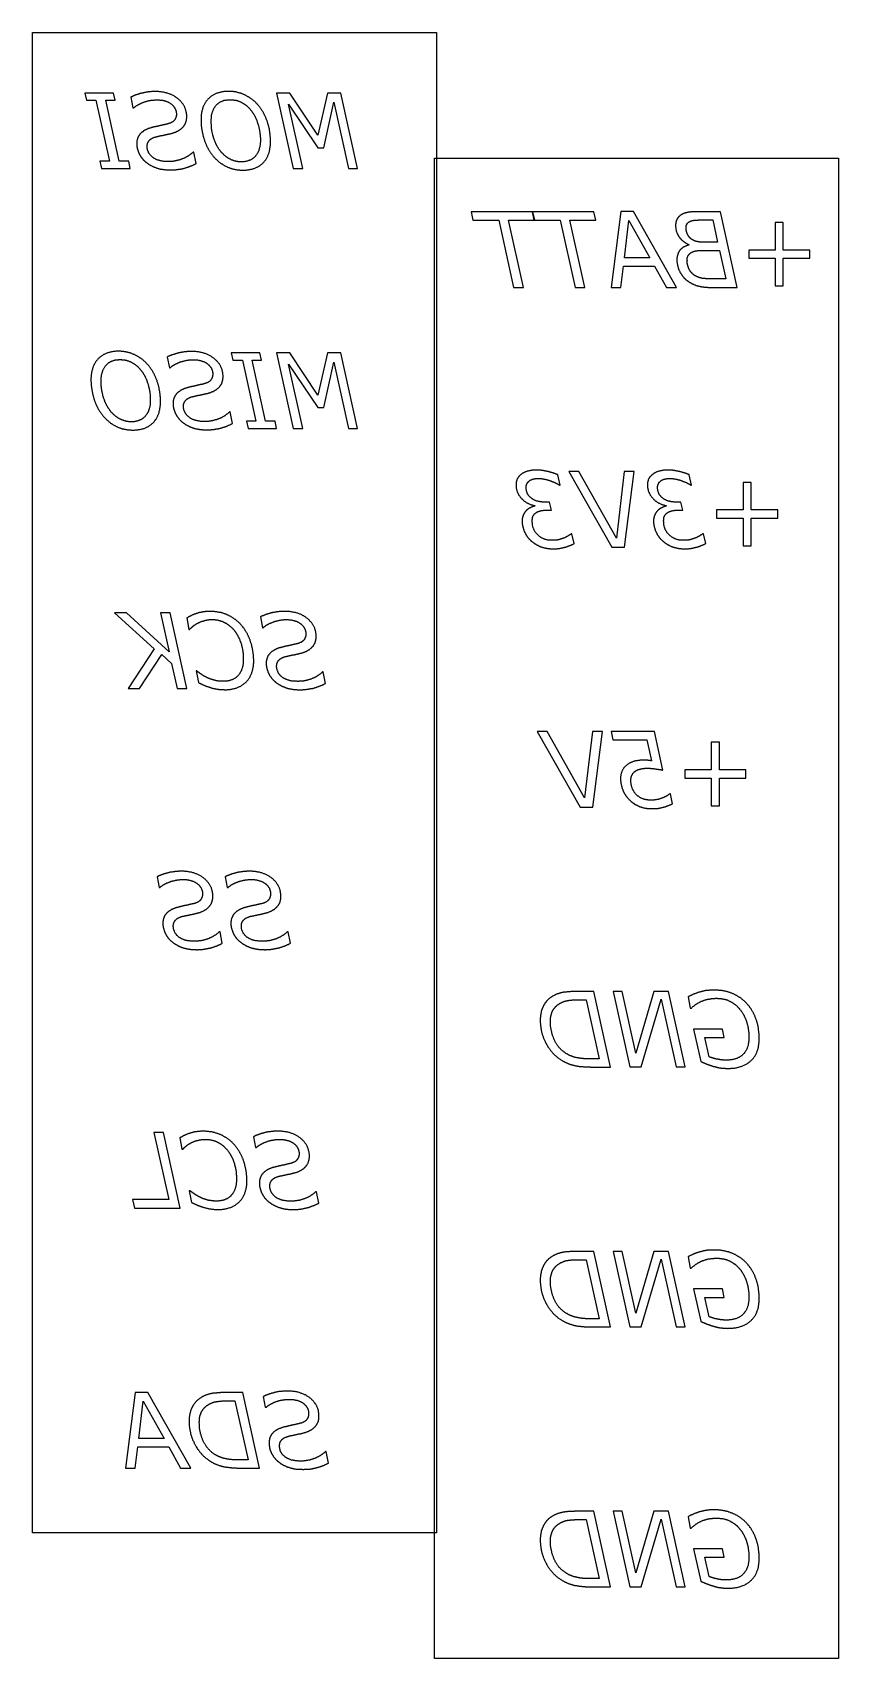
# Model space of a CAD drawing. Extents: x 0.1 to 5.4, y -0.8 to 9.9.
import ezdxf

# ---------------------------------------------------------------- set-up
doc = ezdxf.new("R2010")
doc.units = 0
doc.layers.add('CAPA_1', color=7, linetype='CONTINUOUS')

msp = doc.modelspace()

# ---------------------------------------------------------------- linework, layer by layer
at = {"layer": 'CAPA_1', "color": 7}
for points in [[(0.074, 9.926), (2.728, 9.926), (2.728, 0.074), (0.074, 0.074)], [(0.528, 9.033), (0.716, 9.033), (0.706, 9.081), (0.643, 9.081), (0.555, 9.481), (0.617, 9.481), (0.606, 9.529), (0.418, 9.529), (0.429, 9.481), (0.491, 9.481), (0.58, 9.081), (0.517, 9.081)], [(1.786, 9.033), (1.85, 9.033), (1.756, 9.455), (1.949, 9.17), (1.987, 9.17), (2.054, 9.468), (2.15, 9.033), (2.21, 9.033), (2.1, 9.529), (2.013, 9.529), (1.949, 9.253), (1.764, 9.529), (1.676, 9.529)], [(1.181, 9.354)], [(2.715, 9.102), (5.37, 9.102), (5.37, -0.75), (2.715, -0.75)], [(2.968, 8.693), (3.138, 8.693), (3.235, 8.253), (3.299, 8.253), (3.202, 8.693), (3.371, 8.693), (3.359, 8.749), (2.956, 8.749)], [(3.372, 8.693), (3.541, 8.693), (3.639, 8.253), (3.703, 8.253), (3.605, 8.693), (3.775, 8.693), (3.763, 8.749), (3.36, 8.749)], [(3.876, 8.253), (3.94, 8.253), (3.956, 8.393), (4.161, 8.393), (4.239, 8.253), (4.305, 8.253), (4.022, 8.75), (3.939, 8.75)], [(3.963, 8.447), (3.992, 8.692), (4.13, 8.447)], [(4.78, 8.444), (4.954, 8.444), (4.954, 8.262), (5.007, 8.262), (5.007, 8.444), (5.181, 8.444), (5.181, 8.497), (5.007, 8.497), (5.007, 8.679), (4.954, 8.679), (4.954, 8.497), (4.78, 8.497)], [(1.49, 7.326), (1.678, 7.326), (1.668, 7.375), (1.605, 7.375), (1.517, 7.774), (1.579, 7.774), (1.568, 7.823), (1.38, 7.823), (1.39, 7.774), (1.453, 7.774), (1.542, 7.375), (1.479, 7.375)], [(1.786, 7.326), (1.85, 7.326), (1.756, 7.748), (1.949, 7.463), (1.987, 7.463), (2.054, 7.761), (2.15, 7.326), (2.21, 7.326), (2.1, 7.823), (2.013, 7.823), (1.949, 7.546), (1.764, 7.823), (1.676, 7.823)], [(0.458, 7.647)], [(0.579, 7.45)], [(3.597, 7.043), (3.88, 6.547), (3.964, 6.547), (4.028, 7.043), (3.962, 7.043), (3.91, 6.607), (3.664, 7.043)], [(4.569, 6.737), (4.743, 6.737), (4.743, 6.556), (4.796, 6.556), (4.796, 6.737), (4.97, 6.737), (4.97, 6.791), (4.796, 6.791), (4.796, 6.972), (4.743, 6.972), (4.743, 6.791), (4.569, 6.791)], [(0.702, 5.62), (0.776, 5.62), (0.923, 5.842), (0.988, 5.784), (1.024, 5.62), (1.088, 5.62), (0.978, 6.116), (0.914, 6.116), (0.972, 5.859), (0.692, 6.116), (0.612, 6.116), (0.873, 5.879)], [(3.389, 5.336), (3.672, 4.84), (3.756, 4.84), (3.819, 5.336), (3.754, 5.336), (3.701, 4.901), (3.456, 5.336)], [(4.36, 5.031), (4.534, 5.031), (4.534, 4.849), (4.587, 4.849), (4.587, 5.031), (4.761, 5.031), (4.761, 5.084), (4.587, 5.084), (4.587, 5.266), (4.534, 5.266), (4.534, 5.084), (4.36, 5.084)], [(3.998, 3.134), (4.074, 3.134), (4.204, 3.578), (4.302, 3.134), (4.362, 3.134), (4.252, 3.63), (4.157, 3.63), (4.038, 3.225), (3.948, 3.63), (3.889, 3.63)], [(0.744, 2.207), (1.045, 2.207), (0.935, 2.703), (0.871, 2.703), (0.969, 2.263), (0.731, 2.263)], [(3.998, 1.427), (4.074, 1.427), (4.204, 1.871), (4.302, 1.427), (4.362, 1.427), (4.252, 1.923), (4.157, 1.923), (4.038, 1.518), (3.948, 1.923), (3.889, 1.923)], [(0.684, 0.5), (0.749, 0.5), (0.765, 0.64), (0.97, 0.64), (1.047, 0.5), (1.114, 0.5), (0.831, 0.997), (0.748, 0.997)], [(0.772, 0.694), (0.801, 0.939), (0.939, 0.694)], [(3.998, -0.279), (4.074, -0.279), (4.204, 0.165), (4.302, -0.279), (4.362, -0.279), (4.252, 0.217), (4.157, 0.217), (4.038, -0.188), (3.948, 0.217), (3.889, 0.217)]]:
    msp.add_lwpolyline(points, close=True, dxfattribs=at)
for points in [[(0.79, 9.527), (0.787, 9.527), (0.785, 9.526), (0.782, 9.525), (0.78, 9.525), (0.777, 9.524), (0.775, 9.523), (0.772, 9.522), (0.77, 9.522), (0.767, 9.521), (0.765, 9.52), (0.762, 9.519), (0.76, 9.519), (0.758, 9.518), (0.755, 9.517), (0.753, 9.516), (0.751, 9.515), (0.749, 9.515), (0.746, 9.514), (0.744, 9.513), (0.742, 9.512), (0.74, 9.511), (0.738, 9.51), (0.736, 9.509), (0.734, 9.508), (0.732, 9.508), (0.73, 9.507), (0.728, 9.506), (0.726, 9.505), (0.724, 9.504), (0.722, 9.503), (0.72, 9.502)], [(0.72, 9.502), (0.734, 9.431), (0.739, 9.431)], [(0.88, 9.538), (0.877, 9.538), (0.874, 9.538), (0.871, 9.538), (0.868, 9.538), (0.865, 9.538), (0.861, 9.538), (0.858, 9.538), (0.855, 9.538), (0.852, 9.537), (0.849, 9.537), (0.846, 9.537), (0.843, 9.537), (0.84, 9.536), (0.837, 9.536), (0.834, 9.536), (0.831, 9.535), (0.829, 9.535), (0.826, 9.535), (0.823, 9.534), (0.82, 9.534), (0.817, 9.533), (0.814, 9.533), (0.812, 9.532), (0.809, 9.532), (0.806, 9.531), (0.803, 9.531), (0.801, 9.53), (0.798, 9.529), (0.795, 9.529), (0.793, 9.528), (0.79, 9.527)], [(1.03, 9.491), (1.026, 9.494), (1.022, 9.497), (1.018, 9.5), (1.014, 9.503), (1.01, 9.505), (1.006, 9.508), (1.002, 9.51), (0.998, 9.512), (0.993, 9.515), (0.989, 9.517), (0.984, 9.519), (0.98, 9.521), (0.975, 9.522), (0.971, 9.524), (0.966, 9.526), (0.961, 9.527), (0.956, 9.529), (0.951, 9.53), (0.946, 9.531), (0.941, 9.532), (0.936, 9.534), (0.931, 9.534), (0.925, 9.535), (0.92, 9.536), (0.915, 9.537), (0.909, 9.537), (0.903, 9.538), (0.898, 9.538), (0.892, 9.538), (0.886, 9.538), (0.88, 9.538)], [(1.362, 9.54), (1.357, 9.54), (1.352, 9.539), (1.346, 9.539), (1.341, 9.539), (1.336, 9.538), (1.331, 9.538), (1.326, 9.537), (1.321, 9.536), (1.316, 9.535), (1.312, 9.535), (1.307, 9.533), (1.302, 9.532), (1.298, 9.531), (1.293, 9.53), (1.289, 9.528), (1.285, 9.527), (1.28, 9.525), (1.276, 9.523), (1.272, 9.521), (1.268, 9.519), (1.264, 9.517), (1.261, 9.515), (1.257, 9.513), (1.253, 9.511), (1.25, 9.508), (1.246, 9.506), (1.243, 9.503), (1.239, 9.5), (1.236, 9.497), (1.233, 9.494), (1.229, 9.491)], [(1.476, 9.513), (1.473, 9.514), (1.47, 9.516), (1.466, 9.518), (1.463, 9.519), (1.459, 9.521), (1.456, 9.522), (1.452, 9.523), (1.449, 9.525), (1.445, 9.526), (1.442, 9.527), (1.438, 9.528), (1.435, 9.529), (1.431, 9.53), (1.427, 9.531), (1.424, 9.532), (1.42, 9.533), (1.416, 9.534), (1.413, 9.535), (1.409, 9.536), (1.405, 9.536), (1.401, 9.537), (1.397, 9.537), (1.394, 9.538), (1.39, 9.538), (1.386, 9.539), (1.382, 9.539), (1.378, 9.539), (1.374, 9.539), (1.37, 9.539), (1.366, 9.54), (1.362, 9.54)], [(1.563, 9.441), (1.561, 9.444), (1.559, 9.447), (1.556, 9.45), (1.554, 9.452), (1.551, 9.455), (1.549, 9.458), (1.547, 9.461), (1.544, 9.463), (1.541, 9.466), (1.539, 9.468), (1.536, 9.471), (1.534, 9.473), (1.531, 9.476), (1.528, 9.478), (1.525, 9.48), (1.523, 9.483), (1.52, 9.485), (1.517, 9.487), (1.514, 9.489), (1.511, 9.491), (1.508, 9.494), (1.505, 9.496), (1.502, 9.498), (1.499, 9.5), (1.496, 9.502), (1.493, 9.504), (1.489, 9.505), (1.486, 9.507), (1.483, 9.509), (1.48, 9.511), (1.476, 9.513)], [(0.739, 9.431), (0.74, 9.432), (0.742, 9.434), (0.743, 9.435), (0.745, 9.437), (0.746, 9.438), (0.748, 9.439), (0.75, 9.441), (0.752, 9.442), (0.753, 9.443), (0.755, 9.444), (0.757, 9.446), (0.759, 9.447), (0.761, 9.448), (0.763, 9.449), (0.765, 9.451), (0.767, 9.452), (0.769, 9.453), (0.772, 9.454), (0.774, 9.455), (0.776, 9.456), (0.778, 9.458), (0.781, 9.459), (0.783, 9.46), (0.785, 9.461), (0.788, 9.462), (0.79, 9.463), (0.793, 9.464), (0.795, 9.465), (0.798, 9.466), (0.801, 9.467), (0.803, 9.468)], [(0.803, 9.468), (0.806, 9.469), (0.809, 9.47), (0.812, 9.471), (0.814, 9.472), (0.817, 9.473), (0.82, 9.474), (0.823, 9.475), (0.825, 9.475), (0.828, 9.476), (0.831, 9.477), (0.834, 9.477), (0.837, 9.478), (0.839, 9.479), (0.842, 9.479), (0.845, 9.48), (0.848, 9.48), (0.851, 9.481), (0.854, 9.481), (0.856, 9.482), (0.859, 9.482), (0.862, 9.482), (0.865, 9.483), (0.868, 9.483), (0.871, 9.483), (0.874, 9.483), (0.877, 9.484), (0.88, 9.484), (0.883, 9.484), (0.886, 9.484), (0.889, 9.484), (0.892, 9.484)], [(0.892, 9.484), (0.895, 9.484), (0.899, 9.484), (0.903, 9.484), (0.906, 9.484), (0.91, 9.483), (0.913, 9.483), (0.917, 9.483), (0.92, 9.482), (0.923, 9.482), (0.927, 9.481), (0.93, 9.481), (0.933, 9.48), (0.936, 9.479), (0.939, 9.479), (0.942, 9.478), (0.945, 9.477), (0.948, 9.476), (0.951, 9.475), (0.954, 9.474), (0.957, 9.473), (0.96, 9.472), (0.962, 9.471), (0.965, 9.469), (0.968, 9.468), (0.97, 9.467), (0.973, 9.465), (0.975, 9.464), (0.978, 9.462), (0.98, 9.461), (0.982, 9.459), (0.985, 9.457)], [(0.985, 9.457), (0.987, 9.456), (0.989, 9.454), (0.991, 9.452), (0.993, 9.45), (0.995, 9.448), (0.997, 9.446), (0.998, 9.445), (1, 9.443), (1.002, 9.441), (1.003, 9.439), (1.005, 9.437), (1.006, 9.435), (1.007, 9.432), (1.009, 9.43), (1.01, 9.428), (1.011, 9.426), (1.012, 9.424), (1.013, 9.422), (1.014, 9.419), (1.015, 9.417), (1.015, 9.415), (1.016, 9.412), (1.017, 9.41), (1.017, 9.407), (1.018, 9.405), (1.018, 9.403), (1.018, 9.4), (1.019, 9.397), (1.019, 9.395), (1.019, 9.392), (1.019, 9.39)], [(1.087, 9.373), (1.087, 9.378), (1.087, 9.382), (1.087, 9.387), (1.086, 9.391), (1.086, 9.395), (1.085, 9.4), (1.084, 9.404), (1.083, 9.408), (1.082, 9.412), (1.081, 9.416), (1.08, 9.42), (1.078, 9.425), (1.077, 9.428), (1.075, 9.432), (1.074, 9.436), (1.072, 9.44), (1.07, 9.444), (1.068, 9.447), (1.065, 9.451), (1.063, 9.455), (1.061, 9.458), (1.058, 9.462), (1.055, 9.465), (1.053, 9.469), (1.05, 9.472), (1.047, 9.475), (1.043, 9.479), (1.04, 9.482), (1.037, 9.485), (1.033, 9.488), (1.03, 9.491)], [(1.229, 9.491), (1.226, 9.488), (1.223, 9.485), (1.221, 9.482), (1.218, 9.478), (1.215, 9.475), (1.213, 9.471), (1.21, 9.467), (1.208, 9.464), (1.206, 9.46), (1.203, 9.456), (1.201, 9.452), (1.199, 9.448), (1.198, 9.444), (1.196, 9.439), (1.194, 9.435), (1.193, 9.431), (1.191, 9.426), (1.19, 9.421), (1.188, 9.417), (1.187, 9.412), (1.186, 9.407), (1.185, 9.402), (1.184, 9.397), (1.184, 9.392), (1.183, 9.387), (1.183, 9.381), (1.182, 9.376), (1.182, 9.371), (1.181, 9.365), (1.181, 9.359), (1.181, 9.354)], [(1.248, 9.344), (1.248, 9.349), (1.248, 9.353), (1.248, 9.357), (1.249, 9.361), (1.249, 9.365), (1.249, 9.369), (1.25, 9.373), (1.25, 9.377), (1.251, 9.381), (1.251, 9.385), (1.252, 9.389), (1.253, 9.392), (1.254, 9.396), (1.255, 9.399), (1.256, 9.403), (1.257, 9.406), (1.258, 9.409), (1.259, 9.413), (1.26, 9.416), (1.262, 9.419), (1.263, 9.422), (1.265, 9.425), (1.266, 9.428), (1.268, 9.431), (1.269, 9.433), (1.271, 9.436), (1.273, 9.439), (1.275, 9.441), (1.277, 9.444), (1.279, 9.446), (1.281, 9.449)], [(1.281, 9.449), (1.283, 9.451), (1.285, 9.453), (1.287, 9.455), (1.29, 9.457), (1.292, 9.459), (1.294, 9.461), (1.297, 9.463), (1.299, 9.465), (1.302, 9.467), (1.305, 9.468), (1.307, 9.47), (1.31, 9.472), (1.313, 9.473), (1.316, 9.474), (1.319, 9.476), (1.322, 9.477), (1.325, 9.478), (1.328, 9.479), (1.331, 9.48), (1.334, 9.481), (1.337, 9.481), (1.34, 9.482), (1.344, 9.483), (1.347, 9.483), (1.35, 9.484), (1.354, 9.484), (1.358, 9.485), (1.361, 9.485), (1.365, 9.485), (1.368, 9.485), (1.372, 9.485)], [(1.372, 9.485), (1.375, 9.485), (1.378, 9.485), (1.381, 9.485), (1.384, 9.485), (1.387, 9.485), (1.39, 9.484), (1.392, 9.484), (1.395, 9.484), (1.398, 9.483), (1.401, 9.483), (1.404, 9.483), (1.406, 9.482), (1.409, 9.481), (1.412, 9.481), (1.414, 9.48), (1.417, 9.479), (1.42, 9.479), (1.422, 9.478), (1.425, 9.477), (1.427, 9.476), (1.43, 9.475), (1.433, 9.474), (1.435, 9.473), (1.438, 9.472), (1.44, 9.471), (1.443, 9.47), (1.445, 9.469), (1.447, 9.467), (1.45, 9.466), (1.452, 9.465), (1.455, 9.463)], [(1.455, 9.463), (1.457, 9.462), (1.459, 9.46), (1.462, 9.459), (1.464, 9.457), (1.466, 9.456), (1.468, 9.454), (1.471, 9.453), (1.473, 9.451), (1.475, 9.449), (1.477, 9.448), (1.479, 9.446), (1.482, 9.444), (1.484, 9.442), (1.486, 9.441), (1.488, 9.439), (1.49, 9.437), (1.492, 9.435), (1.494, 9.433), (1.496, 9.431), (1.498, 9.429), (1.5, 9.427), (1.502, 9.425), (1.504, 9.423), (1.505, 9.42), (1.507, 9.418), (1.509, 9.416), (1.511, 9.414), (1.513, 9.411), (1.514, 9.409), (1.516, 9.407), (1.518, 9.404)], [(1.518, 9.404), (1.52, 9.402), (1.521, 9.4), (1.523, 9.397), (1.524, 9.395), (1.526, 9.392), (1.527, 9.39), (1.529, 9.387), (1.53, 9.385), (1.532, 9.382), (1.533, 9.379), (1.535, 9.377), (1.536, 9.374), (1.537, 9.372), (1.539, 9.369), (1.54, 9.366), (1.541, 9.363), (1.542, 9.361), (1.544, 9.358), (1.545, 9.355), (1.546, 9.352), (1.547, 9.349), (1.548, 9.346), (1.549, 9.343), (1.55, 9.34), (1.551, 9.337), (1.552, 9.334), (1.553, 9.331), (1.554, 9.328), (1.555, 9.325), (1.556, 9.322), (1.557, 9.319)], [(1.618, 9.336), (1.617, 9.34), (1.616, 9.344), (1.615, 9.347), (1.613, 9.351), (1.612, 9.355), (1.61, 9.358), (1.609, 9.362), (1.607, 9.366), (1.606, 9.369), (1.604, 9.373), (1.603, 9.376), (1.601, 9.38), (1.599, 9.383), (1.598, 9.387), (1.596, 9.39), (1.594, 9.393), (1.592, 9.397), (1.591, 9.4), (1.589, 9.403), (1.587, 9.407), (1.585, 9.41), (1.583, 9.413), (1.581, 9.417), (1.579, 9.42), (1.577, 9.423), (1.574, 9.426), (1.572, 9.429), (1.57, 9.432), (1.568, 9.435), (1.566, 9.438), (1.563, 9.441)], [(0.851, 9.3), (0.848, 9.299), (0.845, 9.299), (0.842, 9.298), (0.84, 9.297), (0.837, 9.296), (0.834, 9.295), (0.832, 9.294), (0.829, 9.293), (0.827, 9.292), (0.824, 9.291), (0.822, 9.289), (0.819, 9.288), (0.817, 9.287), (0.815, 9.286), (0.812, 9.285), (0.81, 9.284), (0.808, 9.282), (0.806, 9.281), (0.804, 9.28), (0.802, 9.278), (0.8, 9.277), (0.798, 9.275), (0.796, 9.274), (0.794, 9.273), (0.792, 9.271), (0.79, 9.27), (0.789, 9.268), (0.787, 9.267), (0.785, 9.265), (0.784, 9.263), (0.782, 9.262)], [(0.908, 9.314), (0.906, 9.313), (0.904, 9.313), (0.901, 9.312), (0.899, 9.312), (0.897, 9.311), (0.895, 9.311), (0.893, 9.31), (0.891, 9.31), (0.889, 9.31), (0.887, 9.309), (0.885, 9.309), (0.883, 9.308), (0.881, 9.308), (0.88, 9.307), (0.878, 9.307), (0.876, 9.307), (0.874, 9.306), (0.872, 9.306), (0.87, 9.305), (0.869, 9.305), (0.867, 9.304), (0.865, 9.304), (0.864, 9.304), (0.862, 9.303), (0.86, 9.303), (0.859, 9.302), (0.857, 9.302), (0.856, 9.302), (0.854, 9.301), (0.853, 9.301), (0.851, 9.3)], [(0.962, 9.326), (0.961, 9.326), (0.96, 9.325), (0.958, 9.325), (0.957, 9.325), (0.955, 9.324), (0.954, 9.324), (0.952, 9.324), (0.951, 9.323), (0.949, 9.323), (0.948, 9.323), (0.946, 9.322), (0.944, 9.322), (0.943, 9.321), (0.941, 9.321), (0.939, 9.321), (0.938, 9.32), (0.936, 9.32), (0.934, 9.319), (0.932, 9.319), (0.93, 9.319), (0.928, 9.318), (0.926, 9.318), (0.924, 9.317), (0.923, 9.317), (0.921, 9.316), (0.918, 9.316), (0.916, 9.316), (0.914, 9.315), (0.912, 9.315), (0.91, 9.314), (0.908, 9.314)], [(1.007, 9.351), (1.006, 9.35), (1.005, 9.349), (1.004, 9.348), (1.003, 9.347), (1.002, 9.346), (1.001, 9.345), (1, 9.344), (0.999, 9.343), (0.998, 9.342), (0.997, 9.341), (0.995, 9.34), (0.994, 9.339), (0.993, 9.339), (0.991, 9.338), (0.99, 9.337), (0.989, 9.336), (0.987, 9.335), (0.986, 9.335), (0.984, 9.334), (0.982, 9.333), (0.981, 9.332), (0.979, 9.332), (0.977, 9.331), (0.976, 9.33), (0.974, 9.33), (0.972, 9.329), (0.97, 9.328), (0.968, 9.328), (0.966, 9.327), (0.964, 9.327), (0.962, 9.326)], [(0.982, 9.263), (0.985, 9.264), (0.988, 9.264), (0.991, 9.265), (0.995, 9.266), (0.998, 9.267), (1.001, 9.268), (1.003, 9.269), (1.006, 9.27), (1.009, 9.271), (1.012, 9.272), (1.015, 9.273), (1.017, 9.274), (1.02, 9.276), (1.023, 9.277), (1.025, 9.278), (1.028, 9.279), (1.03, 9.281), (1.033, 9.282), (1.035, 9.283), (1.037, 9.285), (1.04, 9.286), (1.042, 9.288), (1.044, 9.289), (1.046, 9.291), (1.048, 9.292), (1.05, 9.294), (1.052, 9.296), (1.054, 9.298), (1.056, 9.299), (1.058, 9.301), (1.06, 9.303)], [(1.019, 9.39), (1.019, 9.388), (1.019, 9.387), (1.019, 9.385), (1.019, 9.384), (1.019, 9.383), (1.019, 9.381), (1.018, 9.38), (1.018, 9.379), (1.018, 9.377), (1.018, 9.376), (1.017, 9.375), (1.017, 9.373), (1.017, 9.372), (1.016, 9.371), (1.016, 9.37), (1.016, 9.368), (1.015, 9.367), (1.015, 9.366), (1.014, 9.365), (1.014, 9.364), (1.013, 9.362), (1.013, 9.361), (1.012, 9.36), (1.012, 9.359), (1.011, 9.358), (1.01, 9.357), (1.01, 9.355), (1.009, 9.354), (1.008, 9.353), (1.007, 9.352), (1.007, 9.351)], [(1.06, 9.303), (1.061, 9.305), (1.063, 9.307), (1.065, 9.308), (1.066, 9.31), (1.068, 9.312), (1.069, 9.314), (1.071, 9.316), (1.072, 9.318), (1.073, 9.32), (1.074, 9.323), (1.076, 9.325), (1.077, 9.327), (1.078, 9.329), (1.079, 9.331), (1.08, 9.333), (1.081, 9.336), (1.081, 9.338), (1.082, 9.34), (1.083, 9.343), (1.084, 9.345), (1.084, 9.347), (1.085, 9.35), (1.085, 9.352), (1.086, 9.355), (1.086, 9.357), (1.086, 9.36), (1.087, 9.363), (1.087, 9.365), (1.087, 9.368), (1.087, 9.37), (1.087, 9.373)], [(1.181, 9.354), (1.181, 9.349), (1.181, 9.345), (1.181, 9.341), (1.182, 9.337), (1.182, 9.333), (1.182, 9.329), (1.182, 9.325), (1.183, 9.321), (1.183, 9.316), (1.183, 9.312), (1.184, 9.308), (1.184, 9.304), (1.185, 9.3), (1.185, 9.296), (1.186, 9.292), (1.186, 9.288), (1.187, 9.284), (1.188, 9.28), (1.188, 9.276), (1.189, 9.272), (1.19, 9.268), (1.191, 9.264), (1.192, 9.26), (1.193, 9.256), (1.194, 9.252), (1.195, 9.248), (1.196, 9.244), (1.197, 9.241), (1.198, 9.237), (1.199, 9.233), (1.2, 9.229)], [(1.262, 9.241), (1.261, 9.244), (1.26, 9.247), (1.259, 9.25), (1.258, 9.253), (1.258, 9.256), (1.257, 9.26), (1.256, 9.263), (1.256, 9.266), (1.255, 9.269), (1.254, 9.272), (1.254, 9.275), (1.253, 9.279), (1.253, 9.282), (1.252, 9.285), (1.252, 9.289), (1.251, 9.292), (1.251, 9.295), (1.25, 9.299), (1.25, 9.302), (1.25, 9.305), (1.249, 9.309), (1.249, 9.312), (1.249, 9.316), (1.249, 9.319), (1.249, 9.323), (1.248, 9.326), (1.248, 9.33), (1.248, 9.333), (1.248, 9.337), (1.248, 9.341), (1.248, 9.344)], [(1.557, 9.319), (1.558, 9.316), (1.559, 9.313), (1.56, 9.31), (1.56, 9.307), (1.561, 9.303), (1.562, 9.3), (1.563, 9.297), (1.563, 9.294), (1.564, 9.291), (1.565, 9.288), (1.565, 9.284), (1.566, 9.281), (1.566, 9.278), (1.567, 9.275), (1.567, 9.272), (1.568, 9.268), (1.568, 9.265), (1.568, 9.262), (1.569, 9.259), (1.569, 9.255), (1.569, 9.252), (1.57, 9.249), (1.57, 9.246), (1.57, 9.242), (1.57, 9.239), (1.571, 9.236), (1.571, 9.233), (1.571, 9.229), (1.571, 9.226), (1.571, 9.223), (1.571, 9.219)], [(1.638, 9.209), (1.638, 9.213), (1.638, 9.218), (1.637, 9.222), (1.637, 9.226), (1.637, 9.231), (1.637, 9.235), (1.637, 9.239), (1.636, 9.243), (1.636, 9.248), (1.636, 9.252), (1.635, 9.256), (1.635, 9.26), (1.634, 9.264), (1.634, 9.269), (1.633, 9.273), (1.633, 9.277), (1.632, 9.281), (1.631, 9.285), (1.63, 9.289), (1.63, 9.293), (1.629, 9.297), (1.628, 9.301), (1.627, 9.305), (1.626, 9.309), (1.625, 9.313), (1.624, 9.317), (1.623, 9.321), (1.622, 9.324), (1.621, 9.328), (1.62, 9.332), (1.618, 9.336)], [(0.782, 9.262), (0.781, 9.26), (0.779, 9.258), (0.778, 9.257), (0.777, 9.255), (0.775, 9.253), (0.774, 9.251), (0.773, 9.249), (0.772, 9.248), (0.771, 9.246), (0.77, 9.244), (0.769, 9.242), (0.768, 9.24), (0.767, 9.238), (0.766, 9.236), (0.765, 9.234), (0.764, 9.232), (0.764, 9.23), (0.763, 9.227), (0.762, 9.225), (0.762, 9.223), (0.761, 9.221), (0.761, 9.219), (0.76, 9.216), (0.76, 9.214), (0.76, 9.212), (0.759, 9.209), (0.759, 9.207), (0.759, 9.204), (0.759, 9.202), (0.759, 9.2), (0.759, 9.197)], [(0.759, 9.197), (0.759, 9.195), (0.759, 9.193), (0.759, 9.191), (0.759, 9.189), (0.759, 9.186), (0.759, 9.184), (0.76, 9.182), (0.76, 9.18), (0.76, 9.178), (0.76, 9.176), (0.761, 9.174), (0.761, 9.172), (0.761, 9.17), (0.762, 9.168), (0.762, 9.165), (0.763, 9.163), (0.763, 9.161), (0.764, 9.159), (0.765, 9.157), (0.765, 9.155), (0.766, 9.153), (0.766, 9.151), (0.767, 9.149), (0.768, 9.147), (0.769, 9.145), (0.77, 9.142), (0.77, 9.14), (0.771, 9.138), (0.772, 9.136), (0.773, 9.134), (0.774, 9.132)], [(0.827, 9.179), (0.827, 9.18), (0.827, 9.181), (0.828, 9.183), (0.828, 9.184), (0.828, 9.186), (0.828, 9.187), (0.828, 9.189), (0.828, 9.19), (0.829, 9.191), (0.829, 9.193), (0.829, 9.194), (0.829, 9.195), (0.83, 9.196), (0.83, 9.198), (0.83, 9.199), (0.831, 9.2), (0.831, 9.201), (0.832, 9.203), (0.832, 9.204), (0.833, 9.205), (0.833, 9.206), (0.834, 9.207), (0.835, 9.208), (0.835, 9.21), (0.836, 9.211), (0.837, 9.212), (0.837, 9.213), (0.838, 9.214), (0.839, 9.215), (0.84, 9.216), (0.841, 9.217)], [(0.841, 9.217), (0.841, 9.218), (0.842, 9.219), (0.843, 9.22), (0.844, 9.221), (0.845, 9.222), (0.846, 9.222), (0.847, 9.223), (0.848, 9.224), (0.849, 9.225), (0.85, 9.226), (0.851, 9.227), (0.852, 9.227), (0.853, 9.228), (0.855, 9.229), (0.856, 9.23), (0.857, 9.231), (0.858, 9.231), (0.859, 9.232), (0.861, 9.233), (0.862, 9.233), (0.863, 9.234), (0.865, 9.235), (0.866, 9.235), (0.868, 9.236), (0.869, 9.236), (0.87, 9.237), (0.872, 9.237), (0.873, 9.238), (0.875, 9.239), (0.877, 9.239), (0.878, 9.24)], [(0.878, 9.24), (0.88, 9.24), (0.881, 9.24), (0.882, 9.241), (0.884, 9.241), (0.885, 9.241), (0.887, 9.242), (0.888, 9.242), (0.889, 9.243), (0.891, 9.243), (0.892, 9.243), (0.894, 9.244), (0.895, 9.244), (0.897, 9.244), (0.899, 9.245), (0.9, 9.245), (0.902, 9.246), (0.903, 9.246), (0.905, 9.246), (0.907, 9.247), (0.908, 9.247), (0.91, 9.247), (0.912, 9.248), (0.913, 9.248), (0.915, 9.248), (0.917, 9.249), (0.919, 9.249), (0.92, 9.249), (0.922, 9.25), (0.924, 9.25), (0.926, 9.251), (0.928, 9.251)], [(0.928, 9.251), (0.93, 9.251), (0.931, 9.252), (0.933, 9.252), (0.935, 9.252), (0.937, 9.253), (0.939, 9.253), (0.94, 9.254), (0.942, 9.254), (0.944, 9.254), (0.946, 9.255), (0.948, 9.255), (0.949, 9.256), (0.951, 9.256), (0.953, 9.256), (0.955, 9.257), (0.956, 9.257), (0.958, 9.257), (0.96, 9.258), (0.962, 9.258), (0.963, 9.259), (0.965, 9.259), (0.967, 9.259), (0.968, 9.26), (0.97, 9.26), (0.972, 9.261), (0.974, 9.261), (0.975, 9.261), (0.977, 9.262), (0.979, 9.262), (0.98, 9.262), (0.982, 9.263)], [(1.2, 9.229), (1.201, 9.225), (1.203, 9.221), (1.204, 9.217), (1.205, 9.214), (1.207, 9.21), (1.208, 9.206), (1.209, 9.203), (1.211, 9.199), (1.212, 9.195), (1.214, 9.192), (1.215, 9.188), (1.217, 9.185), (1.219, 9.181), (1.22, 9.178), (1.222, 9.174), (1.224, 9.171), (1.226, 9.167), (1.227, 9.164), (1.229, 9.161), (1.231, 9.158), (1.233, 9.154), (1.235, 9.151), (1.237, 9.148), (1.239, 9.145), (1.241, 9.141), (1.243, 9.138), (1.245, 9.135), (1.247, 9.132), (1.25, 9.129), (1.252, 9.126), (1.254, 9.123)], [(1.302, 9.156), (1.301, 9.159), (1.299, 9.161), (1.297, 9.164), (1.296, 9.166), (1.294, 9.169), (1.292, 9.171), (1.291, 9.174), (1.289, 9.176), (1.288, 9.179), (1.286, 9.182), (1.285, 9.184), (1.283, 9.187), (1.282, 9.19), (1.281, 9.192), (1.279, 9.195), (1.278, 9.198), (1.277, 9.201), (1.276, 9.203), (1.274, 9.206), (1.273, 9.209), (1.272, 9.212), (1.271, 9.215), (1.27, 9.217), (1.269, 9.22), (1.268, 9.223), (1.267, 9.226), (1.266, 9.229), (1.265, 9.232), (1.264, 9.235), (1.263, 9.238), (1.262, 9.241)], [(1.571, 9.219), (1.571, 9.215), (1.571, 9.211), (1.571, 9.206), (1.57, 9.202), (1.57, 9.198), (1.57, 9.194), (1.569, 9.19), (1.569, 9.186), (1.568, 9.182), (1.567, 9.178), (1.567, 9.175), (1.566, 9.171), (1.565, 9.167), (1.564, 9.164), (1.563, 9.16), (1.562, 9.157), (1.561, 9.154), (1.56, 9.15), (1.559, 9.147), (1.557, 9.144), (1.556, 9.141), (1.554, 9.138), (1.553, 9.135), (1.551, 9.132), (1.55, 9.129), (1.548, 9.127), (1.546, 9.124), (1.544, 9.121), (1.542, 9.119), (1.54, 9.116), (1.538, 9.114)], [(1.59, 9.071), (1.593, 9.074), (1.596, 9.077), (1.599, 9.081), (1.601, 9.084), (1.604, 9.088), (1.606, 9.091), (1.609, 9.095), (1.611, 9.099), (1.614, 9.103), (1.616, 9.107), (1.618, 9.111), (1.62, 9.115), (1.621, 9.119), (1.623, 9.123), (1.625, 9.128), (1.626, 9.132), (1.628, 9.137), (1.629, 9.141), (1.63, 9.146), (1.632, 9.151), (1.633, 9.156), (1.634, 9.161), (1.634, 9.166), (1.635, 9.171), (1.636, 9.176), (1.636, 9.181), (1.637, 9.187), (1.637, 9.192), (1.637, 9.198), (1.638, 9.203), (1.638, 9.209)], [(0.774, 9.132), (0.775, 9.13), (0.776, 9.128), (0.777, 9.126), (0.778, 9.124), (0.779, 9.122), (0.78, 9.12), (0.782, 9.118), (0.783, 9.116), (0.784, 9.114), (0.785, 9.112), (0.786, 9.11), (0.788, 9.108), (0.789, 9.107), (0.79, 9.105), (0.792, 9.103), (0.793, 9.101), (0.795, 9.099), (0.796, 9.098), (0.797, 9.096), (0.799, 9.094), (0.8, 9.092), (0.802, 9.091), (0.804, 9.089), (0.805, 9.088), (0.807, 9.086), (0.808, 9.084), (0.81, 9.083), (0.812, 9.081), (0.813, 9.08), (0.815, 9.078), (0.817, 9.077)], [(0.817, 9.077), (0.819, 9.075), (0.821, 9.074), (0.823, 9.072), (0.825, 9.07), (0.827, 9.069), (0.829, 9.068), (0.831, 9.066), (0.833, 9.065), (0.835, 9.063), (0.837, 9.062), (0.839, 9.061), (0.841, 9.059), (0.843, 9.058), (0.846, 9.057), (0.848, 9.055), (0.85, 9.054), (0.852, 9.053), (0.854, 9.052), (0.857, 9.05), (0.859, 9.049), (0.861, 9.048), (0.864, 9.047), (0.866, 9.046), (0.869, 9.045), (0.871, 9.044), (0.873, 9.043), (0.876, 9.042), (0.878, 9.041), (0.881, 9.04), (0.883, 9.039), (0.886, 9.038)], [(0.864, 9.106), (0.862, 9.108), (0.859, 9.11), (0.857, 9.112), (0.855, 9.114), (0.853, 9.116), (0.851, 9.118), (0.849, 9.12), (0.847, 9.122), (0.846, 9.124), (0.844, 9.126), (0.843, 9.129), (0.841, 9.131), (0.84, 9.133), (0.838, 9.135), (0.837, 9.137), (0.836, 9.14), (0.835, 9.142), (0.834, 9.145), (0.833, 9.147), (0.832, 9.149), (0.831, 9.152), (0.83, 9.154), (0.83, 9.157), (0.829, 9.16), (0.829, 9.162), (0.828, 9.165), (0.828, 9.167), (0.828, 9.17), (0.828, 9.173), (0.827, 9.176), (0.827, 9.179)], [(0.968, 9.079), (0.964, 9.079), (0.959, 9.079), (0.955, 9.079), (0.951, 9.079), (0.947, 9.079), (0.943, 9.08), (0.939, 9.08), (0.935, 9.08), (0.931, 9.081), (0.927, 9.081), (0.924, 9.082), (0.92, 9.083), (0.917, 9.083), (0.913, 9.084), (0.91, 9.085), (0.906, 9.086), (0.903, 9.087), (0.9, 9.088), (0.897, 9.089), (0.893, 9.09), (0.89, 9.091), (0.887, 9.093), (0.885, 9.094), (0.882, 9.095), (0.879, 9.097), (0.876, 9.098), (0.874, 9.1), (0.871, 9.101), (0.869, 9.103), (0.866, 9.105), (0.864, 9.106)], [(1.054, 9.095), (1.051, 9.094), (1.048, 9.093), (1.046, 9.092), (1.043, 9.091), (1.04, 9.09), (1.037, 9.089), (1.034, 9.088), (1.031, 9.087), (1.028, 9.087), (1.026, 9.086), (1.023, 9.085), (1.02, 9.085), (1.017, 9.084), (1.014, 9.083), (1.012, 9.083), (1.009, 9.082), (1.006, 9.082), (1.003, 9.081), (1.001, 9.081), (0.998, 9.081), (0.995, 9.08), (0.992, 9.08), (0.99, 9.08), (0.987, 9.079), (0.984, 9.079), (0.981, 9.079), (0.979, 9.079), (0.976, 9.079), (0.973, 9.079), (0.971, 9.079), (0.968, 9.079)], [(1.129, 9.141), (1.127, 9.139), (1.125, 9.137), (1.123, 9.135), (1.121, 9.134), (1.119, 9.132), (1.117, 9.13), (1.115, 9.128), (1.112, 9.127), (1.11, 9.125), (1.108, 9.123), (1.106, 9.121), (1.103, 9.12), (1.101, 9.118), (1.099, 9.117), (1.096, 9.115), (1.094, 9.114), (1.091, 9.112), (1.089, 9.111), (1.086, 9.109), (1.084, 9.108), (1.081, 9.107), (1.079, 9.105), (1.076, 9.104), (1.074, 9.103), (1.071, 9.101), (1.068, 9.1), (1.065, 9.099), (1.063, 9.098), (1.06, 9.097), (1.057, 9.096), (1.054, 9.095)], [(1.149, 9.066), (1.134, 9.141), (1.129, 9.141)], [(1.254, 9.123), (1.256, 9.12), (1.259, 9.117), (1.261, 9.114), (1.264, 9.111), (1.266, 9.109), (1.269, 9.106), (1.271, 9.103), (1.274, 9.1), (1.276, 9.098), (1.279, 9.095), (1.282, 9.092), (1.284, 9.09), (1.287, 9.087), (1.29, 9.085), (1.293, 9.082), (1.296, 9.08), (1.298, 9.078), (1.301, 9.075), (1.304, 9.073), (1.307, 9.071), (1.31, 9.069), (1.313, 9.067), (1.316, 9.065), (1.319, 9.063), (1.322, 9.061), (1.325, 9.059), (1.329, 9.057), (1.332, 9.055), (1.335, 9.053), (1.338, 9.051), (1.342, 9.049)], [(1.365, 9.099), (1.362, 9.1), (1.36, 9.102), (1.358, 9.103), (1.355, 9.105), (1.353, 9.106), (1.351, 9.108), (1.348, 9.109), (1.346, 9.111), (1.344, 9.113), (1.342, 9.114), (1.34, 9.116), (1.338, 9.118), (1.336, 9.119), (1.334, 9.121), (1.331, 9.123), (1.329, 9.125), (1.328, 9.127), (1.326, 9.129), (1.324, 9.131), (1.322, 9.133), (1.32, 9.135), (1.318, 9.137), (1.316, 9.139), (1.314, 9.141), (1.313, 9.143), (1.311, 9.145), (1.309, 9.147), (1.307, 9.15), (1.306, 9.152), (1.304, 9.154), (1.302, 9.156)], [(1.302, 9.156), (1.302, 9.156)], [(1.446, 9.077), (1.443, 9.077), (1.441, 9.077), (1.438, 9.077), (1.435, 9.077), (1.432, 9.078), (1.429, 9.078), (1.426, 9.078), (1.424, 9.079), (1.421, 9.079), (1.418, 9.079), (1.415, 9.08), (1.413, 9.08), (1.41, 9.081), (1.407, 9.082), (1.405, 9.082), (1.402, 9.083), (1.399, 9.084), (1.397, 9.084), (1.394, 9.085), (1.392, 9.086), (1.389, 9.087), (1.387, 9.088), (1.384, 9.089), (1.382, 9.09), (1.379, 9.091), (1.377, 9.092), (1.374, 9.094), (1.372, 9.095), (1.369, 9.096), (1.367, 9.097), (1.365, 9.099)], [(1.538, 9.114), (1.536, 9.111), (1.534, 9.109), (1.532, 9.107), (1.529, 9.105), (1.527, 9.103), (1.525, 9.101), (1.522, 9.099), (1.52, 9.097), (1.517, 9.096), (1.514, 9.094), (1.512, 9.092), (1.509, 9.091), (1.506, 9.089), (1.503, 9.088), (1.5, 9.087), (1.497, 9.086), (1.494, 9.085), (1.491, 9.084), (1.488, 9.083), (1.485, 9.082), (1.482, 9.081), (1.478, 9.08), (1.475, 9.08), (1.472, 9.079), (1.468, 9.079), (1.465, 9.078), (1.461, 9.078), (1.458, 9.077), (1.454, 9.077), (1.45, 9.077), (1.446, 9.077)], [(0.886, 9.038), (0.888, 9.037), (0.891, 9.036), (0.894, 9.035), (0.896, 9.035), (0.899, 9.034), (0.902, 9.033), (0.904, 9.032), (0.907, 9.032), (0.91, 9.031), (0.913, 9.03), (0.916, 9.03), (0.918, 9.029), (0.921, 9.029), (0.924, 9.028), (0.927, 9.028), (0.93, 9.027), (0.933, 9.027), (0.936, 9.027), (0.939, 9.026), (0.943, 9.026), (0.946, 9.026), (0.949, 9.025), (0.952, 9.025), (0.955, 9.025), (0.959, 9.025), (0.962, 9.024), (0.965, 9.024), (0.969, 9.024), (0.972, 9.024), (0.975, 9.024), (0.979, 9.024)], [(0.979, 9.024), (0.982, 9.024), (0.985, 9.024), (0.988, 9.024), (0.991, 9.024), (0.994, 9.024), (0.997, 9.024), (0.999, 9.024), (1.002, 9.025), (1.005, 9.025), (1.008, 9.025), (1.011, 9.025), (1.014, 9.025), (1.017, 9.026), (1.02, 9.026), (1.023, 9.026), (1.025, 9.027), (1.028, 9.027), (1.031, 9.027), (1.034, 9.028), (1.037, 9.028), (1.039, 9.029), (1.042, 9.029), (1.045, 9.03), (1.048, 9.03), (1.051, 9.031), (1.053, 9.031), (1.056, 9.032), (1.059, 9.032), (1.062, 9.033), (1.064, 9.034), (1.067, 9.034)], [(0.979, 9.024), (0.979, 9.024)], [(1.067, 9.034), (1.07, 9.035), (1.072, 9.036), (1.075, 9.036), (1.078, 9.037), (1.08, 9.038), (1.083, 9.039), (1.086, 9.039), (1.088, 9.04), (1.091, 9.041), (1.094, 9.042), (1.096, 9.043), (1.099, 9.044), (1.102, 9.045), (1.104, 9.046), (1.107, 9.047), (1.11, 9.048), (1.112, 9.049), (1.115, 9.05), (1.118, 9.051), (1.12, 9.052), (1.123, 9.053), (1.126, 9.054), (1.128, 9.055), (1.131, 9.057), (1.133, 9.058), (1.136, 9.059), (1.139, 9.06), (1.141, 9.062), (1.144, 9.063), (1.146, 9.064), (1.149, 9.066)], [(1.342, 9.049), (1.345, 9.048), (1.348, 9.046), (1.352, 9.044), (1.355, 9.043), (1.358, 9.041), (1.362, 9.04), (1.365, 9.039), (1.369, 9.037), (1.372, 9.036), (1.376, 9.035), (1.379, 9.034), (1.383, 9.033), (1.387, 9.032), (1.39, 9.031), (1.394, 9.03), (1.398, 9.029), (1.402, 9.028), (1.405, 9.027), (1.409, 9.027), (1.413, 9.026), (1.417, 9.025), (1.421, 9.025), (1.425, 9.024), (1.429, 9.024), (1.433, 9.024), (1.437, 9.023), (1.441, 9.023), (1.445, 9.023), (1.449, 9.023), (1.453, 9.023), (1.457, 9.023)], [(1.457, 9.023), (1.462, 9.023), (1.468, 9.023), (1.473, 9.023), (1.478, 9.023), (1.483, 9.024), (1.488, 9.024), (1.493, 9.025), (1.498, 9.026), (1.503, 9.027), (1.508, 9.028), (1.512, 9.029), (1.517, 9.03), (1.522, 9.031), (1.526, 9.033), (1.53, 9.034), (1.535, 9.036), (1.539, 9.037), (1.543, 9.039), (1.547, 9.041), (1.551, 9.043), (1.555, 9.045), (1.559, 9.047), (1.563, 9.049), (1.566, 9.052), (1.57, 9.054), (1.573, 9.057), (1.577, 9.059), (1.58, 9.062), (1.583, 9.065), (1.587, 9.068), (1.59, 9.071)], [(4.308, 8.699), (4.307, 8.698), (4.307, 8.697), (4.306, 8.696), (4.306, 8.695), (4.305, 8.694), (4.305, 8.692), (4.304, 8.691), (4.304, 8.69), (4.304, 8.689), (4.303, 8.688), (4.303, 8.687), (4.302, 8.685), (4.302, 8.684), (4.302, 8.683), (4.301, 8.682), (4.301, 8.68), (4.301, 8.679), (4.301, 8.678), (4.3, 8.677), (4.3, 8.675), (4.3, 8.674), (4.3, 8.673), (4.3, 8.671), (4.299, 8.67), (4.299, 8.669), (4.299, 8.667), (4.299, 8.666), (4.299, 8.665), (4.299, 8.663), (4.299, 8.662), (4.299, 8.661)], [(4.299, 8.661), (4.299, 8.658), (4.299, 8.655), (4.299, 8.652), (4.299, 8.65), (4.3, 8.647), (4.3, 8.644), (4.3, 8.642), (4.301, 8.639), (4.301, 8.637), (4.301, 8.634), (4.302, 8.631), (4.302, 8.629), (4.303, 8.626), (4.304, 8.624), (4.304, 8.621), (4.305, 8.619), (4.306, 8.617), (4.307, 8.614), (4.308, 8.612), (4.309, 8.609), (4.31, 8.607), (4.311, 8.605), (4.312, 8.602), (4.313, 8.6), (4.314, 8.598), (4.315, 8.596), (4.317, 8.593), (4.318, 8.591), (4.319, 8.589), (4.321, 8.587), (4.322, 8.585)], [(4.334, 8.728), (4.333, 8.728), (4.332, 8.727), (4.331, 8.726), (4.33, 8.725), (4.329, 8.725), (4.328, 8.724), (4.327, 8.723), (4.326, 8.722), (4.325, 8.721), (4.324, 8.72), (4.323, 8.719), (4.322, 8.719), (4.321, 8.718), (4.32, 8.717), (4.319, 8.716), (4.318, 8.715), (4.318, 8.714), (4.317, 8.713), (4.316, 8.712), (4.315, 8.711), (4.314, 8.71), (4.314, 8.709), (4.313, 8.708), (4.312, 8.707), (4.312, 8.706), (4.311, 8.705), (4.31, 8.704), (4.31, 8.703), (4.309, 8.702), (4.309, 8.7), (4.308, 8.699)], [(4.381, 8.745), (4.379, 8.745), (4.377, 8.745), (4.376, 8.744), (4.374, 8.744), (4.373, 8.744), (4.371, 8.743), (4.369, 8.743), (4.368, 8.743), (4.366, 8.742), (4.365, 8.742), (4.363, 8.741), (4.362, 8.741), (4.36, 8.74), (4.359, 8.74), (4.357, 8.739), (4.356, 8.739), (4.354, 8.738), (4.353, 8.738), (4.351, 8.737), (4.35, 8.736), (4.348, 8.736), (4.347, 8.735), (4.345, 8.734), (4.344, 8.734), (4.342, 8.733), (4.341, 8.732), (4.34, 8.732), (4.338, 8.731), (4.337, 8.73), (4.335, 8.729), (4.334, 8.728)], [(4.368, 8.643), (4.368, 8.644), (4.368, 8.645), (4.368, 8.646), (4.368, 8.646), (4.368, 8.647), (4.368, 8.648), (4.368, 8.649), (4.368, 8.65), (4.368, 8.651), (4.368, 8.651), (4.368, 8.652), (4.368, 8.653), (4.368, 8.654), (4.369, 8.654), (4.369, 8.655), (4.369, 8.656), (4.369, 8.657), (4.369, 8.657), (4.369, 8.658), (4.37, 8.659), (4.37, 8.66), (4.37, 8.66), (4.37, 8.661), (4.37, 8.662), (4.371, 8.662), (4.371, 8.663), (4.371, 8.663), (4.371, 8.664), (4.372, 8.665), (4.372, 8.665), (4.372, 8.666)], [(4.372, 8.666), (4.372, 8.666), (4.373, 8.667), (4.373, 8.668), (4.373, 8.668), (4.374, 8.669), (4.374, 8.669), (4.374, 8.67), (4.375, 8.67), (4.375, 8.671), (4.375, 8.671), (4.376, 8.672), (4.376, 8.673), (4.377, 8.673), (4.377, 8.674), (4.377, 8.674), (4.378, 8.675), (4.378, 8.675), (4.379, 8.676), (4.379, 8.676), (4.379, 8.676), (4.38, 8.677), (4.38, 8.677), (4.381, 8.678), (4.381, 8.678), (4.382, 8.679), (4.382, 8.679), (4.383, 8.68), (4.383, 8.68), (4.384, 8.68), (4.384, 8.681), (4.385, 8.681)], [(4.458, 8.749), (4.455, 8.749), (4.451, 8.749), (4.448, 8.749), (4.445, 8.749), (4.442, 8.749), (4.439, 8.749), (4.436, 8.749), (4.433, 8.749), (4.43, 8.749), (4.427, 8.749), (4.424, 8.749), (4.422, 8.749), (4.419, 8.749), (4.416, 8.749), (4.414, 8.748), (4.411, 8.748), (4.409, 8.748), (4.407, 8.748), (4.404, 8.748), (4.402, 8.748), (4.4, 8.748), (4.398, 8.747), (4.396, 8.747), (4.394, 8.747), (4.392, 8.747), (4.39, 8.747), (4.388, 8.746), (4.386, 8.746), (4.384, 8.746), (4.382, 8.746), (4.381, 8.745)], [(4.385, 8.681), (4.386, 8.682), (4.387, 8.682), (4.388, 8.683), (4.388, 8.683), (4.389, 8.684), (4.39, 8.684), (4.391, 8.685), (4.392, 8.685), (4.393, 8.686), (4.394, 8.686), (4.395, 8.687), (4.396, 8.687), (4.397, 8.688), (4.398, 8.688), (4.399, 8.689), (4.401, 8.689), (4.402, 8.689), (4.403, 8.69), (4.404, 8.69), (4.405, 8.69), (4.406, 8.691), (4.407, 8.691), (4.409, 8.691), (4.41, 8.691), (4.411, 8.692), (4.412, 8.692), (4.413, 8.692), (4.415, 8.692), (4.416, 8.692), (4.417, 8.693), (4.418, 8.693)], [(4.418, 8.693), (4.42, 8.693), (4.421, 8.693), (4.422, 8.693), (4.424, 8.694), (4.425, 8.694), (4.427, 8.694), (4.428, 8.694), (4.43, 8.694), (4.431, 8.694), (4.433, 8.694), (4.434, 8.695), (4.436, 8.695), (4.437, 8.695), (4.439, 8.695), (4.441, 8.695), (4.442, 8.695), (4.444, 8.695), (4.446, 8.695), (4.448, 8.695), (4.449, 8.696), (4.451, 8.696), (4.453, 8.696), (4.455, 8.696), (4.457, 8.696), (4.459, 8.696), (4.461, 8.696), (4.462, 8.696), (4.464, 8.696), (4.466, 8.696), (4.468, 8.696), (4.47, 8.696)], [(4.53, 8.253), (4.704, 8.253), (4.595, 8.749), (4.458, 8.749)], [(4.47, 8.696), (4.543, 8.696), (4.575, 8.549), (4.492, 8.549)], [(4.322, 8.585), (4.324, 8.583), (4.325, 8.581), (4.327, 8.578), (4.329, 8.576), (4.33, 8.574), (4.332, 8.572), (4.334, 8.571), (4.336, 8.569), (4.337, 8.567), (4.339, 8.565), (4.341, 8.563), (4.343, 8.561), (4.345, 8.56), (4.347, 8.558), (4.349, 8.556), (4.351, 8.555), (4.353, 8.553), (4.355, 8.551), (4.358, 8.55), (4.36, 8.548), (4.362, 8.547), (4.364, 8.545), (4.367, 8.544), (4.369, 8.543), (4.372, 8.541), (4.374, 8.54), (4.376, 8.539), (4.379, 8.537), (4.382, 8.536), (4.384, 8.535), (4.387, 8.534)], [(4.378, 8.6), (4.378, 8.601), (4.377, 8.603), (4.376, 8.604), (4.376, 8.606), (4.375, 8.607), (4.375, 8.609), (4.374, 8.61), (4.373, 8.611), (4.373, 8.613), (4.373, 8.614), (4.372, 8.616), (4.372, 8.617), (4.371, 8.618), (4.371, 8.62), (4.37, 8.621), (4.37, 8.623), (4.37, 8.624), (4.37, 8.625), (4.369, 8.627), (4.369, 8.628), (4.369, 8.63), (4.369, 8.631), (4.368, 8.632), (4.368, 8.634), (4.368, 8.635), (4.368, 8.636), (4.368, 8.638), (4.368, 8.639), (4.368, 8.641), (4.368, 8.642), (4.368, 8.643)], [(4.368, 8.643), (4.368, 8.643)], [(4.409, 8.566), (4.407, 8.567), (4.406, 8.568), (4.405, 8.568), (4.404, 8.569), (4.402, 8.57), (4.401, 8.571), (4.4, 8.572), (4.399, 8.573), (4.398, 8.574), (4.397, 8.575), (4.396, 8.576), (4.395, 8.577), (4.394, 8.578), (4.393, 8.579), (4.392, 8.58), (4.391, 8.581), (4.39, 8.582), (4.389, 8.583), (4.388, 8.584), (4.387, 8.586), (4.386, 8.587), (4.385, 8.588), (4.384, 8.589), (4.383, 8.591), (4.383, 8.592), (4.382, 8.593), (4.381, 8.594), (4.38, 8.596), (4.38, 8.597), (4.379, 8.599), (4.378, 8.6)], [(4.444, 8.553), (4.443, 8.553), (4.442, 8.553), (4.44, 8.553), (4.439, 8.554), (4.438, 8.554), (4.437, 8.554), (4.435, 8.555), (4.434, 8.555), (4.433, 8.555), (4.432, 8.556), (4.43, 8.556), (4.429, 8.557), (4.428, 8.557), (4.427, 8.557), (4.426, 8.558), (4.425, 8.558), (4.423, 8.559), (4.422, 8.559), (4.421, 8.56), (4.42, 8.56), (4.419, 8.561), (4.418, 8.561), (4.417, 8.562), (4.416, 8.562), (4.415, 8.563), (4.414, 8.563), (4.413, 8.564), (4.412, 8.564), (4.411, 8.565), (4.41, 8.565), (4.409, 8.566)], [(4.492, 8.549), (4.49, 8.549), (4.489, 8.549), (4.487, 8.549), (4.485, 8.549), (4.484, 8.549), (4.482, 8.549), (4.48, 8.549), (4.479, 8.549), (4.477, 8.549), (4.475, 8.549), (4.474, 8.549), (4.472, 8.549), (4.47, 8.549), (4.469, 8.549), (4.467, 8.55), (4.466, 8.55), (4.464, 8.55), (4.463, 8.55), (4.461, 8.55), (4.46, 8.55), (4.458, 8.55), (4.457, 8.551), (4.455, 8.551), (4.454, 8.551), (4.452, 8.551), (4.451, 8.551), (4.45, 8.552), (4.448, 8.552), (4.447, 8.552), (4.446, 8.552), (4.444, 8.553)], [(4.328, 8.497), (4.327, 8.495), (4.326, 8.494), (4.325, 8.492), (4.323, 8.49), (4.322, 8.489), (4.321, 8.487), (4.32, 8.485), (4.319, 8.483), (4.318, 8.482), (4.317, 8.48), (4.316, 8.478), (4.316, 8.476), (4.315, 8.474), (4.314, 8.472), (4.313, 8.47), (4.313, 8.468), (4.312, 8.466), (4.312, 8.464), (4.311, 8.462), (4.311, 8.459), (4.31, 8.457), (4.31, 8.455), (4.309, 8.453), (4.309, 8.45), (4.309, 8.448), (4.308, 8.446), (4.308, 8.443), (4.308, 8.441), (4.308, 8.439), (4.308, 8.436), (4.308, 8.434)], [(4.387, 8.531), (4.384, 8.53), (4.382, 8.529), (4.38, 8.529), (4.377, 8.528), (4.375, 8.527), (4.373, 8.527), (4.37, 8.526), (4.368, 8.525), (4.366, 8.524), (4.364, 8.523), (4.362, 8.522), (4.36, 8.521), (4.358, 8.52), (4.356, 8.519), (4.354, 8.518), (4.352, 8.517), (4.35, 8.516), (4.348, 8.515), (4.347, 8.514), (4.345, 8.512), (4.343, 8.511), (4.342, 8.51), (4.34, 8.509), (4.338, 8.507), (4.337, 8.506), (4.335, 8.505), (4.334, 8.503), (4.332, 8.502), (4.331, 8.5), (4.33, 8.499), (4.328, 8.497)], [(4.375, 8.43), (4.375, 8.431), (4.375, 8.432), (4.375, 8.433), (4.375, 8.435), (4.375, 8.436), (4.375, 8.437), (4.375, 8.438), (4.375, 8.439), (4.375, 8.44), (4.375, 8.441), (4.375, 8.442), (4.376, 8.443), (4.376, 8.444), (4.376, 8.445), (4.376, 8.446), (4.376, 8.447), (4.377, 8.448), (4.377, 8.449), (4.377, 8.45), (4.377, 8.451), (4.377, 8.452), (4.378, 8.453), (4.378, 8.454), (4.378, 8.454), (4.379, 8.455), (4.379, 8.456), (4.379, 8.457), (4.38, 8.458), (4.38, 8.458), (4.38, 8.459), (4.381, 8.46)], [(4.381, 8.46), (4.381, 8.461), (4.382, 8.461), (4.382, 8.462), (4.382, 8.463), (4.383, 8.464), (4.383, 8.464), (4.384, 8.465), (4.385, 8.466), (4.385, 8.467), (4.386, 8.467), (4.386, 8.468), (4.387, 8.469), (4.388, 8.469), (4.388, 8.47), (4.389, 8.471), (4.39, 8.472), (4.39, 8.472), (4.391, 8.473), (4.392, 8.474), (4.393, 8.474), (4.393, 8.475), (4.394, 8.476), (4.395, 8.476), (4.396, 8.477), (4.397, 8.478), (4.398, 8.478), (4.399, 8.479), (4.4, 8.48), (4.4, 8.48), (4.401, 8.481), (4.402, 8.482)], [(4.387, 8.534), (4.387, 8.531)], [(4.402, 8.482), (4.403, 8.482), (4.404, 8.483), (4.405, 8.483), (4.406, 8.484), (4.407, 8.484), (4.408, 8.485), (4.409, 8.485), (4.41, 8.485), (4.411, 8.486), (4.411, 8.486), (4.412, 8.487), (4.413, 8.487), (4.414, 8.488), (4.416, 8.488), (4.417, 8.488), (4.418, 8.489), (4.419, 8.489), (4.42, 8.489), (4.421, 8.49), (4.422, 8.49), (4.423, 8.49), (4.424, 8.491), (4.425, 8.491), (4.427, 8.491), (4.428, 8.491), (4.429, 8.492), (4.43, 8.492), (4.432, 8.492), (4.433, 8.492), (4.434, 8.492), (4.435, 8.493)], [(4.435, 8.493), (4.437, 8.493), (4.438, 8.493), (4.439, 8.493), (4.441, 8.493), (4.442, 8.494), (4.444, 8.494), (4.445, 8.494), (4.447, 8.494), (4.448, 8.494), (4.45, 8.494), (4.451, 8.494), (4.453, 8.495), (4.455, 8.495), (4.456, 8.495), (4.458, 8.495), (4.46, 8.495), (4.462, 8.495), (4.464, 8.495), (4.466, 8.495), (4.467, 8.495), (4.469, 8.495), (4.471, 8.495), (4.473, 8.495), (4.475, 8.496), (4.477, 8.496), (4.48, 8.496), (4.482, 8.496), (4.484, 8.496), (4.486, 8.496), (4.488, 8.496), (4.491, 8.496)], [(4.491, 8.496), (4.587, 8.496), (4.629, 8.308), (4.541, 8.308)], [(4.308, 8.434), (4.308, 8.431), (4.308, 8.428), (4.308, 8.426), (4.308, 8.423), (4.308, 8.42), (4.309, 8.417), (4.309, 8.415), (4.309, 8.412), (4.31, 8.41), (4.31, 8.407), (4.311, 8.404), (4.311, 8.402), (4.312, 8.399), (4.312, 8.396), (4.313, 8.394), (4.313, 8.391), (4.314, 8.389), (4.315, 8.386), (4.316, 8.383), (4.316, 8.381), (4.317, 8.378), (4.318, 8.376), (4.319, 8.373), (4.32, 8.371), (4.321, 8.368), (4.322, 8.366), (4.323, 8.363), (4.325, 8.361), (4.326, 8.358), (4.327, 8.356), (4.328, 8.353)], [(4.328, 8.353), (4.33, 8.351), (4.331, 8.349), (4.332, 8.346), (4.334, 8.344), (4.335, 8.342), (4.337, 8.339), (4.338, 8.337), (4.34, 8.335), (4.341, 8.333), (4.343, 8.331), (4.344, 8.328), (4.346, 8.326), (4.347, 8.324), (4.349, 8.322), (4.351, 8.32), (4.353, 8.318), (4.354, 8.316), (4.356, 8.314), (4.358, 8.313), (4.36, 8.311), (4.361, 8.309), (4.363, 8.307), (4.365, 8.305), (4.367, 8.304), (4.369, 8.302), (4.371, 8.3), (4.373, 8.299), (4.375, 8.297), (4.377, 8.295), (4.379, 8.294), (4.381, 8.292)], [(4.388, 8.373), (4.387, 8.375), (4.386, 8.376), (4.385, 8.378), (4.385, 8.38), (4.384, 8.382), (4.383, 8.384), (4.383, 8.385), (4.382, 8.387), (4.381, 8.389), (4.381, 8.391), (4.38, 8.393), (4.38, 8.395), (4.379, 8.396), (4.379, 8.398), (4.378, 8.4), (4.378, 8.402), (4.377, 8.404), (4.377, 8.406), (4.377, 8.408), (4.376, 8.41), (4.376, 8.411), (4.376, 8.413), (4.376, 8.415), (4.375, 8.417), (4.375, 8.419), (4.375, 8.421), (4.375, 8.423), (4.375, 8.425), (4.375, 8.427), (4.375, 8.429), (4.375, 8.431)], [(4.375, 8.431), (4.375, 8.43)], [(4.426, 8.33), (4.424, 8.331), (4.423, 8.332), (4.421, 8.333), (4.42, 8.334), (4.418, 8.336), (4.417, 8.337), (4.415, 8.338), (4.414, 8.339), (4.412, 8.34), (4.411, 8.341), (4.41, 8.343), (4.408, 8.344), (4.407, 8.345), (4.406, 8.347), (4.405, 8.348), (4.403, 8.349), (4.402, 8.351), (4.401, 8.352), (4.4, 8.354), (4.399, 8.355), (4.397, 8.357), (4.396, 8.358), (4.395, 8.36), (4.394, 8.361), (4.393, 8.363), (4.392, 8.364), (4.391, 8.366), (4.39, 8.368), (4.39, 8.369), (4.389, 8.371), (4.388, 8.373)], [(4.472, 8.313), (4.471, 8.313), (4.469, 8.313), (4.467, 8.314), (4.466, 8.314), (4.464, 8.315), (4.462, 8.315), (4.461, 8.315), (4.459, 8.316), (4.457, 8.316), (4.456, 8.317), (4.454, 8.317), (4.453, 8.318), (4.451, 8.318), (4.45, 8.319), (4.448, 8.319), (4.447, 8.32), (4.445, 8.321), (4.444, 8.321), (4.442, 8.322), (4.441, 8.322), (4.439, 8.323), (4.438, 8.324), (4.437, 8.324), (4.435, 8.325), (4.434, 8.326), (4.433, 8.326), (4.431, 8.327), (4.43, 8.328), (4.429, 8.329), (4.427, 8.329), (4.426, 8.33)], [(4.381, 8.293), (4.383, 8.292), (4.385, 8.291), (4.387, 8.289), (4.389, 8.288), (4.391, 8.287), (4.393, 8.285), (4.396, 8.284), (4.398, 8.283), (4.4, 8.282), (4.402, 8.281), (4.404, 8.279), (4.406, 8.278), (4.408, 8.277), (4.41, 8.276), (4.412, 8.275), (4.414, 8.274), (4.416, 8.273), (4.418, 8.272), (4.42, 8.271), (4.423, 8.27), (4.425, 8.27), (4.427, 8.269), (4.429, 8.268), (4.431, 8.267), (4.433, 8.266), (4.435, 8.266), (4.438, 8.265), (4.44, 8.264), (4.442, 8.264), (4.444, 8.263), (4.446, 8.262)], [(4.381, 8.292), (4.381, 8.293)], [(4.446, 8.262), (4.448, 8.262), (4.451, 8.261), (4.453, 8.261), (4.455, 8.26), (4.458, 8.26), (4.46, 8.259), (4.462, 8.259), (4.465, 8.258), (4.467, 8.258), (4.47, 8.257), (4.472, 8.257), (4.475, 8.257), (4.477, 8.256), (4.48, 8.256), (4.483, 8.256), (4.485, 8.255), (4.488, 8.255), (4.491, 8.255), (4.494, 8.254), (4.496, 8.254), (4.499, 8.254), (4.502, 8.254), (4.505, 8.254), (4.508, 8.254), (4.511, 8.253), (4.514, 8.253), (4.517, 8.253), (4.52, 8.253), (4.523, 8.253), (4.526, 8.253), (4.53, 8.253)], [(4.541, 8.308), (4.539, 8.308), (4.536, 8.308), (4.533, 8.308), (4.531, 8.308), (4.528, 8.308), (4.526, 8.308), (4.523, 8.308), (4.521, 8.308), (4.518, 8.308), (4.516, 8.308), (4.513, 8.308), (4.511, 8.308), (4.509, 8.309), (4.506, 8.309), (4.504, 8.309), (4.502, 8.309), (4.5, 8.309), (4.497, 8.309), (4.495, 8.31), (4.493, 8.31), (4.491, 8.31), (4.489, 8.31), (4.487, 8.311), (4.485, 8.311), (4.483, 8.311), (4.481, 8.311), (4.48, 8.312), (4.478, 8.312), (4.476, 8.312), (4.474, 8.312), (4.472, 8.313)], [(0.639, 7.833), (0.634, 7.833), (0.629, 7.833), (0.623, 7.833), (0.618, 7.832), (0.613, 7.832), (0.608, 7.831), (0.603, 7.831), (0.598, 7.83), (0.593, 7.829), (0.589, 7.828), (0.584, 7.827), (0.579, 7.826), (0.575, 7.825), (0.57, 7.823), (0.566, 7.822), (0.562, 7.82), (0.557, 7.818), (0.553, 7.817), (0.549, 7.815), (0.545, 7.813), (0.541, 7.811), (0.538, 7.809), (0.534, 7.806), (0.53, 7.804), (0.527, 7.802), (0.523, 7.799), (0.52, 7.796), (0.516, 7.794), (0.513, 7.791), (0.51, 7.788), (0.506, 7.785)], [(0.753, 7.806), (0.75, 7.808), (0.747, 7.809), (0.743, 7.811), (0.74, 7.813), (0.736, 7.814), (0.733, 7.815), (0.729, 7.817), (0.726, 7.818), (0.722, 7.819), (0.719, 7.821), (0.715, 7.822), (0.712, 7.823), (0.708, 7.824), (0.704, 7.825), (0.701, 7.826), (0.697, 7.827), (0.693, 7.828), (0.69, 7.828), (0.686, 7.829), (0.682, 7.83), (0.678, 7.83), (0.674, 7.831), (0.671, 7.831), (0.667, 7.832), (0.663, 7.832), (0.659, 7.832), (0.655, 7.833), (0.651, 7.833), (0.647, 7.833), (0.643, 7.833), (0.639, 7.833)], [(0.84, 7.735), (0.838, 7.738), (0.836, 7.74), (0.833, 7.743), (0.831, 7.746), (0.828, 7.749), (0.826, 7.751), (0.823, 7.754), (0.821, 7.757), (0.818, 7.759), (0.816, 7.762), (0.813, 7.764), (0.811, 7.767), (0.808, 7.769), (0.805, 7.771), (0.802, 7.774), (0.8, 7.776), (0.797, 7.778), (0.794, 7.781), (0.791, 7.783), (0.788, 7.785), (0.785, 7.787), (0.782, 7.789), (0.779, 7.791), (0.776, 7.793), (0.773, 7.795), (0.77, 7.797), (0.766, 7.799), (0.763, 7.801), (0.76, 7.803), (0.757, 7.804), (0.753, 7.806)], [(1.029, 7.821), (1.026, 7.82), (1.024, 7.819), (1.021, 7.819), (1.019, 7.818), (1.016, 7.817), (1.014, 7.817), (1.011, 7.816), (1.009, 7.815), (1.006, 7.814), (1.004, 7.813), (1.001, 7.813), (0.999, 7.812), (0.997, 7.811), (0.994, 7.81), (0.992, 7.81), (0.99, 7.809), (0.988, 7.808), (0.985, 7.807), (0.983, 7.806), (0.981, 7.805), (0.979, 7.805), (0.977, 7.804), (0.975, 7.803), (0.973, 7.802), (0.97, 7.801), (0.968, 7.8), (0.966, 7.799), (0.964, 7.798), (0.963, 7.797), (0.961, 7.796), (0.959, 7.795)], [(0.959, 7.795), (0.973, 7.724), (0.978, 7.724)], [(1.119, 7.832), (1.116, 7.832), (1.113, 7.832), (1.11, 7.832), (1.107, 7.832), (1.103, 7.832), (1.1, 7.831), (1.097, 7.831), (1.094, 7.831), (1.091, 7.831), (1.088, 7.831), (1.085, 7.83), (1.082, 7.83), (1.079, 7.83), (1.076, 7.83), (1.073, 7.829), (1.07, 7.829), (1.067, 7.828), (1.065, 7.828), (1.062, 7.828), (1.059, 7.827), (1.056, 7.827), (1.053, 7.826), (1.05, 7.826), (1.048, 7.825), (1.045, 7.825), (1.042, 7.824), (1.04, 7.823), (1.037, 7.823), (1.034, 7.822), (1.032, 7.821), (1.029, 7.821)], [(1.268, 7.785), (1.265, 7.788), (1.261, 7.79), (1.257, 7.793), (1.253, 7.796), (1.249, 7.799), (1.245, 7.801), (1.241, 7.803), (1.236, 7.806), (1.232, 7.808), (1.228, 7.81), (1.223, 7.812), (1.219, 7.814), (1.214, 7.816), (1.209, 7.818), (1.205, 7.819), (1.2, 7.821), (1.195, 7.822), (1.19, 7.823), (1.185, 7.825), (1.18, 7.826), (1.175, 7.827), (1.17, 7.828), (1.164, 7.829), (1.159, 7.829), (1.153, 7.83), (1.148, 7.831), (1.142, 7.831), (1.137, 7.831), (1.131, 7.832), (1.125, 7.832), (1.119, 7.832)], [(0.506, 7.785), (0.503, 7.782), (0.5, 7.778), (0.498, 7.775), (0.495, 7.772), (0.492, 7.768), (0.49, 7.765), (0.487, 7.761), (0.485, 7.757), (0.483, 7.753), (0.48, 7.749), (0.478, 7.745), (0.476, 7.741), (0.475, 7.737), (0.473, 7.733), (0.471, 7.728), (0.47, 7.724), (0.468, 7.72), (0.467, 7.715), (0.465, 7.71), (0.464, 7.705), (0.463, 7.701), (0.462, 7.696), (0.461, 7.691), (0.461, 7.685), (0.46, 7.68), (0.46, 7.675), (0.459, 7.669), (0.459, 7.664), (0.458, 7.658), (0.458, 7.653), (0.458, 7.647)], [(0.525, 7.638), (0.525, 7.642), (0.525, 7.646), (0.525, 7.651), (0.526, 7.655), (0.526, 7.659), (0.526, 7.663), (0.527, 7.667), (0.527, 7.671), (0.528, 7.675), (0.528, 7.678), (0.529, 7.682), (0.53, 7.686), (0.531, 7.689), (0.532, 7.693), (0.533, 7.696), (0.534, 7.7), (0.535, 7.703), (0.536, 7.706), (0.537, 7.709), (0.539, 7.712), (0.54, 7.715), (0.542, 7.718), (0.543, 7.721), (0.545, 7.724), (0.546, 7.727), (0.548, 7.73), (0.55, 7.732), (0.552, 7.735), (0.554, 7.737), (0.556, 7.74), (0.558, 7.742)], [(0.558, 7.742), (0.56, 7.744), (0.562, 7.747), (0.564, 7.749), (0.567, 7.751), (0.569, 7.753), (0.571, 7.755), (0.574, 7.757), (0.576, 7.759), (0.579, 7.76), (0.582, 7.762), (0.584, 7.764), (0.587, 7.765), (0.59, 7.766), (0.593, 7.768), (0.596, 7.769), (0.598, 7.77), (0.601, 7.771), (0.605, 7.772), (0.608, 7.773), (0.611, 7.774), (0.614, 7.775), (0.617, 7.776), (0.621, 7.776), (0.624, 7.777), (0.627, 7.777), (0.631, 7.778), (0.634, 7.778), (0.638, 7.778), (0.642, 7.779), (0.645, 7.779), (0.649, 7.779)], [(0.649, 7.779), (0.652, 7.779), (0.655, 7.779), (0.658, 7.779), (0.661, 7.778), (0.664, 7.778), (0.667, 7.778), (0.669, 7.778), (0.672, 7.777), (0.675, 7.777), (0.678, 7.776), (0.681, 7.776), (0.683, 7.775), (0.686, 7.775), (0.689, 7.774), (0.691, 7.774), (0.694, 7.773), (0.697, 7.772), (0.699, 7.771), (0.702, 7.771), (0.704, 7.77), (0.707, 7.769), (0.71, 7.768), (0.712, 7.767), (0.715, 7.766), (0.717, 7.764), (0.72, 7.763), (0.722, 7.762), (0.724, 7.761), (0.727, 7.76), (0.729, 7.758), (0.732, 7.757)], [(0.732, 7.757), (0.734, 7.755), (0.736, 7.754), (0.739, 7.752), (0.741, 7.751), (0.743, 7.749), (0.745, 7.748), (0.748, 7.746), (0.75, 7.745), (0.752, 7.743), (0.754, 7.741), (0.756, 7.739), (0.759, 7.738), (0.761, 7.736), (0.763, 7.734), (0.765, 7.732), (0.767, 7.73), (0.769, 7.728), (0.771, 7.726), (0.773, 7.724), (0.775, 7.722), (0.777, 7.72), (0.779, 7.718), (0.78, 7.716), (0.782, 7.714), (0.784, 7.712), (0.786, 7.709), (0.788, 7.707), (0.79, 7.705), (0.791, 7.703), (0.793, 7.7), (0.795, 7.698)], [(0.795, 7.698), (0.796, 7.695), (0.798, 7.693), (0.8, 7.691), (0.801, 7.688), (0.803, 7.686), (0.804, 7.683), (0.806, 7.681), (0.807, 7.678), (0.809, 7.676), (0.81, 7.673), (0.811, 7.67), (0.813, 7.668), (0.814, 7.665), (0.816, 7.662), (0.817, 7.66), (0.818, 7.657), (0.819, 7.654), (0.821, 7.651), (0.822, 7.648), (0.823, 7.646), (0.824, 7.643), (0.825, 7.64), (0.826, 7.637), (0.827, 7.634), (0.828, 7.631), (0.829, 7.628), (0.83, 7.625), (0.831, 7.622), (0.832, 7.619), (0.833, 7.616), (0.834, 7.613)], [(0.895, 7.629), (0.894, 7.633), (0.893, 7.637), (0.892, 7.641), (0.89, 7.644), (0.889, 7.648), (0.887, 7.652), (0.886, 7.655), (0.884, 7.659), (0.883, 7.663), (0.881, 7.666), (0.88, 7.67), (0.878, 7.673), (0.876, 7.677), (0.875, 7.68), (0.873, 7.684), (0.871, 7.687), (0.869, 7.69), (0.867, 7.694), (0.866, 7.697), (0.864, 7.7), (0.862, 7.704), (0.86, 7.707), (0.858, 7.71), (0.856, 7.713), (0.854, 7.716), (0.851, 7.719), (0.849, 7.723), (0.847, 7.726), (0.845, 7.729), (0.843, 7.732), (0.84, 7.735)], [(0.978, 7.724), (0.979, 7.726), (0.981, 7.727), (0.982, 7.729), (0.984, 7.73), (0.985, 7.731), (0.987, 7.733), (0.989, 7.734), (0.991, 7.735), (0.992, 7.737), (0.994, 7.738), (0.996, 7.739), (0.998, 7.74), (1, 7.742), (1.002, 7.743), (1.004, 7.744), (1.006, 7.745), (1.008, 7.746), (1.01, 7.748), (1.013, 7.749), (1.015, 7.75), (1.017, 7.751), (1.02, 7.752), (1.022, 7.753), (1.024, 7.754), (1.027, 7.755), (1.029, 7.757), (1.032, 7.758), (1.034, 7.759), (1.037, 7.76), (1.04, 7.761), (1.042, 7.762)], [(1.042, 7.762), (1.045, 7.763), (1.048, 7.764), (1.05, 7.765), (1.053, 7.765), (1.056, 7.766), (1.059, 7.767), (1.061, 7.768), (1.064, 7.769), (1.067, 7.769), (1.07, 7.77), (1.073, 7.771), (1.075, 7.771), (1.078, 7.772), (1.081, 7.773), (1.084, 7.773), (1.087, 7.774), (1.09, 7.774), (1.092, 7.775), (1.095, 7.775), (1.098, 7.775), (1.101, 7.776), (1.104, 7.776), (1.107, 7.776), (1.11, 7.777), (1.113, 7.777), (1.116, 7.777), (1.119, 7.777), (1.122, 7.777), (1.125, 7.777), (1.128, 7.777), (1.13, 7.777)], [(1.13, 7.777), (1.134, 7.777), (1.138, 7.777), (1.142, 7.777), (1.145, 7.777), (1.149, 7.777), (1.152, 7.776), (1.156, 7.776), (1.159, 7.776), (1.162, 7.775), (1.166, 7.775), (1.169, 7.774), (1.172, 7.773), (1.175, 7.773), (1.178, 7.772), (1.181, 7.771), (1.184, 7.77), (1.187, 7.769), (1.19, 7.768), (1.193, 7.767), (1.196, 7.766), (1.199, 7.765), (1.201, 7.764), (1.204, 7.763), (1.207, 7.761), (1.209, 7.76), (1.212, 7.759), (1.214, 7.757), (1.216, 7.756), (1.219, 7.754), (1.221, 7.752), (1.223, 7.751)], [(1.223, 7.751), (1.226, 7.749), (1.228, 7.747), (1.23, 7.745), (1.232, 7.744), (1.234, 7.742), (1.235, 7.74), (1.237, 7.738), (1.239, 7.736), (1.241, 7.734), (1.242, 7.732), (1.244, 7.73), (1.245, 7.728), (1.246, 7.726), (1.248, 7.724), (1.249, 7.722), (1.25, 7.719), (1.251, 7.717), (1.252, 7.715), (1.253, 7.713), (1.254, 7.71), (1.254, 7.708), (1.255, 7.706), (1.256, 7.703), (1.256, 7.701), (1.257, 7.698), (1.257, 7.696), (1.257, 7.693), (1.258, 7.691), (1.258, 7.688), (1.258, 7.686), (1.258, 7.683)], [(1.326, 7.667), (1.326, 7.671), (1.326, 7.676), (1.325, 7.68), (1.325, 7.684), (1.324, 7.689), (1.324, 7.693), (1.323, 7.697), (1.322, 7.702), (1.321, 7.706), (1.32, 7.71), (1.319, 7.714), (1.317, 7.718), (1.316, 7.722), (1.314, 7.726), (1.312, 7.73), (1.311, 7.733), (1.309, 7.737), (1.307, 7.741), (1.304, 7.745), (1.302, 7.748), (1.3, 7.752), (1.297, 7.755), (1.294, 7.759), (1.291, 7.762), (1.289, 7.765), (1.286, 7.769), (1.282, 7.772), (1.279, 7.775), (1.276, 7.778), (1.272, 7.781), (1.268, 7.785)], [(0.458, 7.647), (0.458, 7.643), (0.458, 7.639), (0.458, 7.635), (0.459, 7.63), (0.459, 7.626), (0.459, 7.622), (0.459, 7.618), (0.46, 7.614), (0.46, 7.61), (0.46, 7.606), (0.461, 7.602), (0.461, 7.598), (0.462, 7.594), (0.462, 7.59), (0.463, 7.586), (0.463, 7.582), (0.464, 7.578), (0.465, 7.574), (0.465, 7.57), (0.466, 7.566), (0.467, 7.562), (0.468, 7.558), (0.469, 7.554), (0.47, 7.55), (0.471, 7.546), (0.472, 7.542), (0.473, 7.538), (0.474, 7.534), (0.475, 7.53), (0.476, 7.526), (0.477, 7.522)], [(0.539, 7.534), (0.538, 7.537), (0.537, 7.541), (0.536, 7.544), (0.535, 7.547), (0.535, 7.55), (0.534, 7.553), (0.533, 7.556), (0.533, 7.559), (0.532, 7.563), (0.531, 7.566), (0.531, 7.569), (0.53, 7.572), (0.53, 7.576), (0.529, 7.579), (0.529, 7.582), (0.528, 7.585), (0.528, 7.589), (0.527, 7.592), (0.527, 7.596), (0.527, 7.599), (0.526, 7.602), (0.526, 7.606), (0.526, 7.609), (0.526, 7.613), (0.526, 7.616), (0.525, 7.62), (0.525, 7.623), (0.525, 7.627), (0.525, 7.631), (0.525, 7.634), (0.525, 7.638)], [(0.834, 7.613), (0.835, 7.609), (0.836, 7.606), (0.837, 7.603), (0.837, 7.6), (0.838, 7.597), (0.839, 7.594), (0.84, 7.591), (0.84, 7.587), (0.841, 7.584), (0.842, 7.581), (0.842, 7.578), (0.843, 7.575), (0.843, 7.571), (0.844, 7.568), (0.844, 7.565), (0.845, 7.562), (0.845, 7.559), (0.845, 7.555), (0.846, 7.552), (0.846, 7.549), (0.846, 7.546), (0.847, 7.542), (0.847, 7.539), (0.847, 7.536), (0.847, 7.533), (0.848, 7.529), (0.848, 7.526), (0.848, 7.523), (0.848, 7.519), (0.848, 7.516), (0.848, 7.513)], [(0.915, 7.502), (0.915, 7.507), (0.915, 7.511), (0.914, 7.516), (0.914, 7.52), (0.914, 7.524), (0.914, 7.528), (0.914, 7.533), (0.913, 7.537), (0.913, 7.541), (0.913, 7.545), (0.912, 7.55), (0.912, 7.554), (0.911, 7.558), (0.911, 7.562), (0.91, 7.566), (0.91, 7.57), (0.909, 7.574), (0.908, 7.578), (0.907, 7.582), (0.907, 7.586), (0.906, 7.59), (0.905, 7.594), (0.904, 7.598), (0.903, 7.602), (0.902, 7.606), (0.901, 7.61), (0.9, 7.614), (0.899, 7.618), (0.898, 7.622), (0.897, 7.626), (0.895, 7.629)], [(1.09, 7.594), (1.087, 7.593), (1.084, 7.592), (1.081, 7.591), (1.079, 7.59), (1.076, 7.589), (1.073, 7.588), (1.071, 7.587), (1.068, 7.586), (1.065, 7.585), (1.063, 7.584), (1.061, 7.583), (1.058, 7.582), (1.056, 7.581), (1.053, 7.579), (1.051, 7.578), (1.049, 7.577), (1.047, 7.576), (1.045, 7.574), (1.043, 7.573), (1.041, 7.572), (1.039, 7.57), (1.037, 7.569), (1.035, 7.567), (1.033, 7.566), (1.031, 7.565), (1.029, 7.563), (1.028, 7.561), (1.026, 7.56), (1.024, 7.558), (1.023, 7.557), (1.021, 7.555)], [(1.147, 7.607), (1.145, 7.607), (1.142, 7.606), (1.14, 7.606), (1.138, 7.605), (1.136, 7.605), (1.134, 7.604), (1.132, 7.604), (1.13, 7.603), (1.128, 7.603), (1.126, 7.603), (1.124, 7.602), (1.122, 7.602), (1.12, 7.601), (1.118, 7.601), (1.117, 7.6), (1.115, 7.6), (1.113, 7.599), (1.111, 7.599), (1.109, 7.599), (1.108, 7.598), (1.106, 7.598), (1.104, 7.597), (1.103, 7.597), (1.101, 7.597), (1.099, 7.596), (1.098, 7.596), (1.096, 7.595), (1.094, 7.595), (1.093, 7.594), (1.091, 7.594), (1.09, 7.594)], [(1.201, 7.619), (1.2, 7.619), (1.198, 7.619), (1.197, 7.618), (1.196, 7.618), (1.194, 7.618), (1.193, 7.617), (1.191, 7.617), (1.19, 7.617), (1.188, 7.616), (1.186, 7.616), (1.185, 7.616), (1.183, 7.615), (1.182, 7.615), (1.18, 7.614), (1.178, 7.614), (1.176, 7.614), (1.175, 7.613), (1.173, 7.613), (1.171, 7.612), (1.169, 7.612), (1.167, 7.612), (1.165, 7.611), (1.163, 7.611), (1.161, 7.61), (1.159, 7.61), (1.157, 7.609), (1.155, 7.609), (1.153, 7.608), (1.151, 7.608), (1.149, 7.608), (1.147, 7.607)], [(1.245, 7.644), (1.245, 7.643), (1.244, 7.642), (1.243, 7.641), (1.242, 7.64), (1.241, 7.639), (1.24, 7.638), (1.239, 7.637), (1.238, 7.636), (1.237, 7.635), (1.235, 7.635), (1.234, 7.634), (1.233, 7.633), (1.232, 7.632), (1.23, 7.631), (1.229, 7.63), (1.227, 7.629), (1.226, 7.629), (1.224, 7.628), (1.223, 7.627), (1.221, 7.626), (1.22, 7.626), (1.218, 7.625), (1.216, 7.624), (1.215, 7.624), (1.213, 7.623), (1.211, 7.622), (1.209, 7.622), (1.207, 7.621), (1.205, 7.621), (1.203, 7.62), (1.201, 7.619)], [(1.221, 7.556), (1.224, 7.557), (1.227, 7.558), (1.23, 7.559), (1.233, 7.56), (1.236, 7.56), (1.239, 7.561), (1.242, 7.562), (1.245, 7.563), (1.248, 7.564), (1.251, 7.566), (1.254, 7.567), (1.256, 7.568), (1.259, 7.569), (1.262, 7.57), (1.264, 7.571), (1.267, 7.573), (1.269, 7.574), (1.271, 7.575), (1.274, 7.577), (1.276, 7.578), (1.278, 7.58), (1.281, 7.581), (1.283, 7.583), (1.285, 7.584), (1.287, 7.586), (1.289, 7.588), (1.291, 7.589), (1.293, 7.591), (1.295, 7.593), (1.297, 7.594), (1.298, 7.596)], [(1.258, 7.683), (1.258, 7.682), (1.258, 7.68), (1.258, 7.679), (1.258, 7.677), (1.258, 7.676), (1.257, 7.675), (1.257, 7.673), (1.257, 7.672), (1.257, 7.671), (1.257, 7.669), (1.256, 7.668), (1.256, 7.667), (1.256, 7.666), (1.255, 7.664), (1.255, 7.663), (1.255, 7.662), (1.254, 7.661), (1.254, 7.659), (1.253, 7.658), (1.253, 7.657), (1.252, 7.656), (1.252, 7.655), (1.251, 7.653), (1.25, 7.652), (1.25, 7.651), (1.249, 7.65), (1.248, 7.649), (1.248, 7.648), (1.247, 7.647), (1.246, 7.646), (1.245, 7.644)], [(1.298, 7.596), (1.3, 7.598), (1.302, 7.6), (1.304, 7.602), (1.305, 7.604), (1.307, 7.606), (1.308, 7.608), (1.309, 7.61), (1.311, 7.612), (1.312, 7.614), (1.313, 7.616), (1.315, 7.618), (1.316, 7.62), (1.317, 7.622), (1.318, 7.625), (1.319, 7.627), (1.32, 7.629), (1.32, 7.631), (1.321, 7.634), (1.322, 7.636), (1.322, 7.638), (1.323, 7.641), (1.324, 7.643), (1.324, 7.646), (1.325, 7.648), (1.325, 7.651), (1.325, 7.653), (1.325, 7.656), (1.326, 7.659), (1.326, 7.661), (1.326, 7.664), (1.326, 7.667)], [(0.477, 7.522), (0.478, 7.519), (0.48, 7.515), (0.481, 7.511), (0.482, 7.507), (0.484, 7.503), (0.485, 7.5), (0.486, 7.496), (0.488, 7.492), (0.489, 7.489), (0.491, 7.485), (0.492, 7.482), (0.494, 7.478), (0.496, 7.475), (0.497, 7.471), (0.499, 7.468), (0.501, 7.464), (0.502, 7.461), (0.504, 7.458), (0.506, 7.454), (0.508, 7.451), (0.51, 7.448), (0.512, 7.444), (0.514, 7.441), (0.516, 7.438), (0.518, 7.435), (0.52, 7.432), (0.522, 7.429), (0.524, 7.426), (0.527, 7.423), (0.529, 7.42), (0.531, 7.417)], [(0.579, 7.45), (0.578, 7.452), (0.576, 7.455), (0.574, 7.457), (0.573, 7.46), (0.571, 7.462), (0.569, 7.465), (0.568, 7.467), (0.566, 7.47), (0.565, 7.473), (0.563, 7.475), (0.562, 7.478), (0.56, 7.48), (0.559, 7.483), (0.558, 7.486), (0.556, 7.489), (0.555, 7.491), (0.554, 7.494), (0.553, 7.497), (0.551, 7.5), (0.55, 7.502), (0.549, 7.505), (0.548, 7.508), (0.547, 7.511), (0.546, 7.514), (0.545, 7.517), (0.543, 7.52), (0.542, 7.523), (0.542, 7.525), (0.541, 7.528), (0.54, 7.531), (0.539, 7.534)], [(0.848, 7.513), (0.848, 7.508), (0.848, 7.504), (0.848, 7.5), (0.847, 7.496), (0.847, 7.492), (0.847, 7.487), (0.846, 7.483), (0.846, 7.48), (0.845, 7.476), (0.844, 7.472), (0.844, 7.468), (0.843, 7.464), (0.842, 7.461), (0.841, 7.457), (0.84, 7.454), (0.839, 7.45), (0.838, 7.447), (0.837, 7.444), (0.836, 7.441), (0.834, 7.437), (0.833, 7.434), (0.831, 7.431), (0.83, 7.428), (0.828, 7.426), (0.827, 7.423), (0.825, 7.42), (0.823, 7.417), (0.821, 7.415), (0.819, 7.412), (0.817, 7.41), (0.815, 7.407)], [(0.867, 7.364), (0.87, 7.368), (0.873, 7.371), (0.876, 7.374), (0.878, 7.378), (0.881, 7.381), (0.883, 7.385), (0.886, 7.388), (0.888, 7.392), (0.89, 7.396), (0.893, 7.4), (0.895, 7.404), (0.897, 7.408), (0.898, 7.412), (0.9, 7.417), (0.902, 7.421), (0.903, 7.425), (0.905, 7.43), (0.906, 7.435), (0.907, 7.439), (0.909, 7.444), (0.91, 7.449), (0.911, 7.454), (0.911, 7.459), (0.912, 7.464), (0.913, 7.469), (0.913, 7.475), (0.914, 7.48), (0.914, 7.486), (0.914, 7.491), (0.915, 7.497), (0.915, 7.502)], [(1.021, 7.555), (1.02, 7.553), (1.018, 7.552), (1.017, 7.55), (1.016, 7.548), (1.014, 7.546), (1.013, 7.545), (1.012, 7.543), (1.011, 7.541), (1.01, 7.539), (1.008, 7.537), (1.007, 7.535), (1.007, 7.533), (1.006, 7.531), (1.005, 7.529), (1.004, 7.527), (1.003, 7.525), (1.002, 7.523), (1.002, 7.521), (1.001, 7.519), (1.001, 7.516), (1, 7.514), (1, 7.512), (0.999, 7.51), (0.999, 7.507), (0.999, 7.505), (0.998, 7.503), (0.998, 7.5), (0.998, 7.498), (0.998, 7.495), (0.998, 7.493), (0.998, 7.49)], [(0.998, 7.49), (0.998, 7.488), (0.998, 7.486), (0.998, 7.484), (0.998, 7.482), (0.998, 7.48), (0.998, 7.478), (0.998, 7.476), (0.999, 7.474), (0.999, 7.471), (0.999, 7.469), (1, 7.467), (1, 7.465), (1, 7.463), (1.001, 7.461), (1.001, 7.459), (1.002, 7.457), (1.002, 7.455), (1.003, 7.453), (1.003, 7.45), (1.004, 7.448), (1.005, 7.446), (1.005, 7.444), (1.006, 7.442), (1.007, 7.44), (1.008, 7.438), (1.008, 7.436), (1.009, 7.434), (1.01, 7.432), (1.011, 7.43), (1.012, 7.427), (1.013, 7.425)], [(1.066, 7.472), (1.066, 7.473), (1.066, 7.475), (1.066, 7.476), (1.067, 7.478), (1.067, 7.479), (1.067, 7.481), (1.067, 7.482), (1.067, 7.483), (1.067, 7.485), (1.068, 7.486), (1.068, 7.487), (1.068, 7.489), (1.069, 7.49), (1.069, 7.491), (1.069, 7.492), (1.07, 7.494), (1.07, 7.495), (1.071, 7.496), (1.071, 7.497), (1.072, 7.498), (1.072, 7.5), (1.073, 7.501), (1.074, 7.502), (1.074, 7.503), (1.075, 7.504), (1.076, 7.505), (1.076, 7.506), (1.077, 7.507), (1.078, 7.508), (1.079, 7.509), (1.079, 7.51)], [(1.079, 7.51), (1.08, 7.511), (1.081, 7.512), (1.082, 7.513), (1.083, 7.514), (1.084, 7.515), (1.085, 7.516), (1.086, 7.517), (1.087, 7.518), (1.088, 7.519), (1.089, 7.519), (1.09, 7.52), (1.091, 7.521), (1.092, 7.522), (1.093, 7.523), (1.095, 7.523), (1.096, 7.524), (1.097, 7.525), (1.098, 7.525), (1.1, 7.526), (1.101, 7.527), (1.102, 7.527), (1.104, 7.528), (1.105, 7.529), (1.106, 7.529), (1.108, 7.53), (1.109, 7.53), (1.111, 7.531), (1.112, 7.531), (1.114, 7.532), (1.115, 7.533), (1.117, 7.533)], [(1.117, 7.533), (1.118, 7.533), (1.12, 7.534), (1.121, 7.534), (1.123, 7.535), (1.124, 7.535), (1.125, 7.535), (1.127, 7.536), (1.128, 7.536), (1.13, 7.536), (1.131, 7.537), (1.133, 7.537), (1.134, 7.538), (1.136, 7.538), (1.137, 7.538), (1.139, 7.539), (1.141, 7.539), (1.142, 7.539), (1.144, 7.54), (1.146, 7.54), (1.147, 7.541), (1.149, 7.541), (1.151, 7.541), (1.152, 7.542), (1.154, 7.542), (1.156, 7.542), (1.158, 7.543), (1.159, 7.543), (1.161, 7.543), (1.163, 7.544), (1.165, 7.544), (1.167, 7.544)], [(1.167, 7.544), (1.168, 7.545), (1.17, 7.545), (1.172, 7.546), (1.174, 7.546), (1.176, 7.546), (1.177, 7.547), (1.179, 7.547), (1.181, 7.547), (1.183, 7.548), (1.185, 7.548), (1.186, 7.549), (1.188, 7.549), (1.19, 7.549), (1.192, 7.55), (1.193, 7.55), (1.195, 7.551), (1.197, 7.551), (1.199, 7.551), (1.2, 7.552), (1.202, 7.552), (1.204, 7.552), (1.206, 7.553), (1.207, 7.553), (1.209, 7.554), (1.211, 7.554), (1.212, 7.554), (1.214, 7.555), (1.216, 7.555), (1.218, 7.556), (1.219, 7.556), (1.221, 7.556)], [(0.531, 7.417), (0.533, 7.414), (0.536, 7.411), (0.538, 7.408), (0.541, 7.405), (0.543, 7.402), (0.546, 7.399), (0.548, 7.397), (0.551, 7.394), (0.553, 7.391), (0.556, 7.389), (0.559, 7.386), (0.561, 7.383), (0.564, 7.381), (0.567, 7.378), (0.57, 7.376), (0.573, 7.374), (0.575, 7.371), (0.578, 7.369), (0.581, 7.367), (0.584, 7.364), (0.587, 7.362), (0.59, 7.36), (0.593, 7.358), (0.596, 7.356), (0.599, 7.354), (0.602, 7.352), (0.606, 7.35), (0.609, 7.348), (0.612, 7.346), (0.615, 7.345), (0.619, 7.343)], [(0.642, 7.392), (0.639, 7.394), (0.637, 7.395), (0.634, 7.396), (0.632, 7.398), (0.63, 7.4), (0.628, 7.401), (0.625, 7.403), (0.623, 7.404), (0.621, 7.406), (0.619, 7.408), (0.617, 7.409), (0.615, 7.411), (0.613, 7.413), (0.611, 7.415), (0.608, 7.416), (0.606, 7.418), (0.604, 7.42), (0.603, 7.422), (0.601, 7.424), (0.599, 7.426), (0.597, 7.428), (0.595, 7.43), (0.593, 7.432), (0.591, 7.434), (0.589, 7.436), (0.588, 7.439), (0.586, 7.441), (0.584, 7.443), (0.583, 7.445), (0.581, 7.447), (0.579, 7.45)], [(0.723, 7.371), (0.72, 7.371), (0.718, 7.371), (0.715, 7.371), (0.712, 7.371), (0.709, 7.371), (0.706, 7.371), (0.703, 7.372), (0.701, 7.372), (0.698, 7.372), (0.695, 7.373), (0.692, 7.373), (0.69, 7.374), (0.687, 7.374), (0.684, 7.375), (0.682, 7.376), (0.679, 7.376), (0.676, 7.377), (0.674, 7.378), (0.671, 7.379), (0.669, 7.38), (0.666, 7.38), (0.664, 7.381), (0.661, 7.382), (0.659, 7.383), (0.656, 7.385), (0.654, 7.386), (0.651, 7.387), (0.649, 7.388), (0.646, 7.389), (0.644, 7.391), (0.642, 7.392)], [(0.815, 7.407), (0.813, 7.405), (0.811, 7.403), (0.809, 7.4), (0.806, 7.398), (0.804, 7.396), (0.802, 7.394), (0.799, 7.392), (0.797, 7.391), (0.794, 7.389), (0.791, 7.387), (0.789, 7.386), (0.786, 7.384), (0.783, 7.383), (0.78, 7.382), (0.777, 7.38), (0.774, 7.379), (0.771, 7.378), (0.768, 7.377), (0.765, 7.376), (0.762, 7.375), (0.759, 7.374), (0.755, 7.374), (0.752, 7.373), (0.749, 7.372), (0.745, 7.372), (0.742, 7.371), (0.738, 7.371), (0.735, 7.371), (0.731, 7.371), (0.727, 7.371), (0.723, 7.371)], [(1.013, 7.425), (1.014, 7.423), (1.015, 7.421), (1.016, 7.419), (1.017, 7.417), (1.018, 7.415), (1.019, 7.413), (1.021, 7.411), (1.022, 7.409), (1.023, 7.407), (1.024, 7.405), (1.025, 7.404), (1.027, 7.402), (1.028, 7.4), (1.029, 7.398), (1.031, 7.396), (1.032, 7.394), (1.033, 7.393), (1.035, 7.391), (1.036, 7.389), (1.038, 7.388), (1.039, 7.386), (1.041, 7.384), (1.042, 7.383), (1.044, 7.381), (1.046, 7.379), (1.047, 7.378), (1.049, 7.376), (1.051, 7.375), (1.052, 7.373), (1.054, 7.372), (1.056, 7.37)], [(1.056, 7.37), (1.058, 7.368), (1.06, 7.367), (1.062, 7.365), (1.064, 7.364), (1.066, 7.362), (1.068, 7.361), (1.07, 7.359), (1.072, 7.358), (1.074, 7.357), (1.076, 7.355), (1.078, 7.354), (1.08, 7.353), (1.082, 7.351), (1.084, 7.35), (1.087, 7.349), (1.089, 7.347), (1.091, 7.346), (1.093, 7.345), (1.096, 7.344), (1.098, 7.343), (1.1, 7.342), (1.103, 7.34), (1.105, 7.339), (1.107, 7.338), (1.11, 7.337), (1.112, 7.336), (1.115, 7.335), (1.117, 7.334), (1.12, 7.333), (1.122, 7.332), (1.125, 7.331)], [(1.103, 7.4), (1.1, 7.402), (1.098, 7.404), (1.096, 7.406), (1.094, 7.408), (1.092, 7.41), (1.09, 7.412), (1.088, 7.414), (1.086, 7.416), (1.085, 7.418), (1.083, 7.42), (1.081, 7.422), (1.08, 7.424), (1.079, 7.426), (1.077, 7.429), (1.076, 7.431), (1.075, 7.433), (1.074, 7.436), (1.073, 7.438), (1.072, 7.44), (1.071, 7.443), (1.07, 7.445), (1.069, 7.448), (1.069, 7.45), (1.068, 7.453), (1.068, 7.456), (1.067, 7.458), (1.067, 7.461), (1.067, 7.464), (1.066, 7.466), (1.066, 7.469), (1.066, 7.472)], [(1.207, 7.372), (1.202, 7.372), (1.198, 7.372), (1.194, 7.372), (1.19, 7.372), (1.186, 7.373), (1.182, 7.373), (1.178, 7.373), (1.174, 7.374), (1.17, 7.374), (1.166, 7.375), (1.163, 7.376), (1.159, 7.376), (1.155, 7.377), (1.152, 7.378), (1.148, 7.379), (1.145, 7.379), (1.142, 7.38), (1.139, 7.381), (1.135, 7.382), (1.132, 7.384), (1.129, 7.385), (1.126, 7.386), (1.123, 7.387), (1.121, 7.389), (1.118, 7.39), (1.115, 7.392), (1.113, 7.393), (1.11, 7.395), (1.107, 7.396), (1.105, 7.398), (1.103, 7.4)], [(1.293, 7.388), (1.29, 7.387), (1.287, 7.386), (1.284, 7.385), (1.282, 7.384), (1.279, 7.383), (1.276, 7.382), (1.273, 7.382), (1.27, 7.381), (1.267, 7.38), (1.265, 7.379), (1.262, 7.379), (1.259, 7.378), (1.256, 7.377), (1.253, 7.377), (1.251, 7.376), (1.248, 7.376), (1.245, 7.375), (1.242, 7.375), (1.239, 7.374), (1.237, 7.374), (1.234, 7.374), (1.231, 7.373), (1.228, 7.373), (1.226, 7.373), (1.223, 7.373), (1.22, 7.372), (1.218, 7.372), (1.215, 7.372), (1.212, 7.372), (1.209, 7.372), (1.207, 7.372)], [(1.368, 7.435), (1.366, 7.433), (1.364, 7.431), (1.362, 7.429), (1.36, 7.427), (1.358, 7.425), (1.356, 7.423), (1.354, 7.422), (1.351, 7.42), (1.349, 7.418), (1.347, 7.417), (1.345, 7.415), (1.342, 7.413), (1.34, 7.412), (1.338, 7.41), (1.335, 7.409), (1.333, 7.407), (1.33, 7.406), (1.328, 7.404), (1.325, 7.403), (1.323, 7.401), (1.32, 7.4), (1.318, 7.399), (1.315, 7.397), (1.312, 7.396), (1.31, 7.395), (1.307, 7.394), (1.304, 7.392), (1.302, 7.391), (1.299, 7.39), (1.296, 7.389), (1.293, 7.388)], [(1.388, 7.359), (1.373, 7.435), (1.368, 7.435)], [(0.619, 7.343), (0.622, 7.341), (0.625, 7.339), (0.629, 7.338), (0.632, 7.336), (0.635, 7.335), (0.639, 7.333), (0.642, 7.332), (0.646, 7.331), (0.649, 7.33), (0.653, 7.328), (0.656, 7.327), (0.66, 7.326), (0.664, 7.325), (0.667, 7.324), (0.671, 7.323), (0.675, 7.322), (0.679, 7.322), (0.682, 7.321), (0.686, 7.32), (0.69, 7.319), (0.694, 7.319), (0.698, 7.318), (0.702, 7.318), (0.706, 7.317), (0.709, 7.317), (0.713, 7.317), (0.718, 7.317), (0.722, 7.316), (0.726, 7.316), (0.73, 7.316), (0.734, 7.316)], [(0.734, 7.316), (0.739, 7.316), (0.745, 7.316), (0.75, 7.317), (0.755, 7.317), (0.76, 7.317), (0.765, 7.318), (0.77, 7.319), (0.775, 7.319), (0.78, 7.32), (0.785, 7.321), (0.789, 7.322), (0.794, 7.323), (0.799, 7.325), (0.803, 7.326), (0.807, 7.327), (0.812, 7.329), (0.816, 7.331), (0.82, 7.332), (0.824, 7.334), (0.828, 7.336), (0.832, 7.338), (0.836, 7.34), (0.84, 7.343), (0.843, 7.345), (0.847, 7.348), (0.85, 7.35), (0.854, 7.353), (0.857, 7.356), (0.86, 7.358), (0.864, 7.361), (0.867, 7.364)], [(1.125, 7.331), (1.127, 7.33), (1.13, 7.33), (1.132, 7.329), (1.135, 7.328), (1.138, 7.327), (1.14, 7.326), (1.143, 7.326), (1.146, 7.325), (1.149, 7.324), (1.152, 7.324), (1.154, 7.323), (1.157, 7.323), (1.16, 7.322), (1.163, 7.322), (1.166, 7.321), (1.169, 7.321), (1.172, 7.32), (1.175, 7.32), (1.178, 7.319), (1.181, 7.319), (1.185, 7.319), (1.188, 7.319), (1.191, 7.318), (1.194, 7.318), (1.197, 7.318), (1.201, 7.318), (1.204, 7.318), (1.207, 7.317), (1.211, 7.317), (1.214, 7.317), (1.218, 7.317)], [(1.218, 7.317), (1.221, 7.317), (1.224, 7.317), (1.227, 7.318), (1.23, 7.318), (1.232, 7.318), (1.235, 7.318), (1.238, 7.318), (1.241, 7.318), (1.244, 7.318), (1.247, 7.318), (1.25, 7.319), (1.253, 7.319), (1.256, 7.319), (1.259, 7.32), (1.261, 7.32), (1.264, 7.32), (1.267, 7.32), (1.27, 7.321), (1.273, 7.321), (1.276, 7.322), (1.278, 7.322), (1.281, 7.323), (1.284, 7.323), (1.287, 7.324), (1.289, 7.324), (1.292, 7.325), (1.295, 7.325), (1.298, 7.326), (1.3, 7.326), (1.303, 7.327), (1.306, 7.328)], [(1.218, 7.317), (1.218, 7.317)], [(1.306, 7.328), (1.309, 7.328), (1.311, 7.329), (1.314, 7.33), (1.317, 7.33), (1.319, 7.331), (1.322, 7.332), (1.325, 7.333), (1.327, 7.334), (1.33, 7.335), (1.333, 7.335), (1.335, 7.336), (1.338, 7.337), (1.341, 7.338), (1.343, 7.339), (1.346, 7.34), (1.349, 7.341), (1.351, 7.342), (1.354, 7.343), (1.357, 7.344), (1.359, 7.345), (1.362, 7.347), (1.364, 7.348), (1.367, 7.349), (1.37, 7.35), (1.372, 7.351), (1.375, 7.352), (1.377, 7.354), (1.38, 7.355), (1.383, 7.356), (1.385, 7.358), (1.388, 7.359)], [(3.386, 7.053), (3.382, 7.053), (3.378, 7.053), (3.374, 7.053), (3.37, 7.053), (3.366, 7.053), (3.363, 7.052), (3.359, 7.052), (3.355, 7.052), (3.352, 7.051), (3.348, 7.051), (3.345, 7.05), (3.341, 7.049), (3.338, 7.049), (3.335, 7.048), (3.331, 7.047), (3.328, 7.046), (3.325, 7.045), (3.322, 7.044), (3.319, 7.043), (3.316, 7.042), (3.313, 7.041), (3.31, 7.04), (3.307, 7.039), (3.305, 7.038), (3.302, 7.036), (3.299, 7.035), (3.297, 7.033), (3.294, 7.032), (3.292, 7.03), (3.289, 7.029), (3.287, 7.027)], [(3.461, 7.043), (3.458, 7.044), (3.456, 7.044), (3.453, 7.045), (3.451, 7.046), (3.448, 7.046), (3.446, 7.047), (3.443, 7.047), (3.441, 7.048), (3.438, 7.048), (3.436, 7.049), (3.433, 7.049), (3.431, 7.05), (3.429, 7.05), (3.426, 7.05), (3.424, 7.051), (3.421, 7.051), (3.419, 7.051), (3.416, 7.052), (3.414, 7.052), (3.412, 7.052), (3.409, 7.052), (3.407, 7.053), (3.405, 7.053), (3.402, 7.053), (3.4, 7.053), (3.398, 7.053), (3.395, 7.053), (3.393, 7.053), (3.391, 7.053), (3.388, 7.053), (3.386, 7.053)], [(4.25, 7.053), (4.245, 7.053), (4.241, 7.053), (4.238, 7.053), (4.234, 7.053), (4.23, 7.053), (4.226, 7.052), (4.222, 7.052), (4.219, 7.052), (4.215, 7.051), (4.212, 7.051), (4.208, 7.05), (4.205, 7.049), (4.201, 7.049), (4.198, 7.048), (4.195, 7.047), (4.192, 7.046), (4.189, 7.045), (4.185, 7.044), (4.182, 7.043), (4.179, 7.042), (4.177, 7.041), (4.174, 7.04), (4.171, 7.039), (4.168, 7.038), (4.165, 7.036), (4.163, 7.035), (4.16, 7.033), (4.158, 7.032), (4.155, 7.03), (4.153, 7.029), (4.151, 7.027)], [(4.325, 7.043), (4.322, 7.044), (4.319, 7.044), (4.317, 7.045), (4.314, 7.046), (4.312, 7.046), (4.309, 7.047), (4.307, 7.047), (4.304, 7.048), (4.302, 7.048), (4.299, 7.049), (4.297, 7.049), (4.295, 7.05), (4.292, 7.05), (4.29, 7.05), (4.287, 7.051), (4.285, 7.051), (4.282, 7.051), (4.28, 7.052), (4.278, 7.052), (4.275, 7.052), (4.273, 7.052), (4.27, 7.053), (4.268, 7.053), (4.266, 7.053), (4.263, 7.053), (4.261, 7.053), (4.259, 7.053), (4.256, 7.053), (4.254, 7.053), (4.252, 7.053), (4.25, 7.053)], [(3.287, 7.027), (3.285, 7.025), (3.282, 7.024), (3.28, 7.022), (3.278, 7.02), (3.276, 7.018), (3.274, 7.016), (3.272, 7.014), (3.271, 7.012), (3.269, 7.01), (3.267, 7.008), (3.266, 7.006), (3.264, 7.004), (3.263, 7.002), (3.262, 7), (3.26, 6.997), (3.259, 6.995), (3.258, 6.993), (3.257, 6.99), (3.256, 6.988), (3.255, 6.985), (3.254, 6.983), (3.254, 6.98), (3.253, 6.978), (3.252, 6.975), (3.252, 6.973), (3.252, 6.97), (3.251, 6.967), (3.251, 6.964), (3.251, 6.961), (3.251, 6.959), (3.251, 6.956)], [(3.251, 6.956), (3.251, 6.953), (3.251, 6.949), (3.251, 6.946), (3.251, 6.943), (3.251, 6.94), (3.252, 6.937), (3.252, 6.934), (3.253, 6.931), (3.254, 6.928), (3.254, 6.925), (3.255, 6.922), (3.256, 6.919), (3.257, 6.916), (3.258, 6.913), (3.259, 6.911), (3.26, 6.908), (3.261, 6.905), (3.262, 6.902), (3.264, 6.899), (3.265, 6.897), (3.267, 6.894), (3.268, 6.891), (3.27, 6.889), (3.272, 6.886), (3.273, 6.883), (3.275, 6.881), (3.277, 6.878), (3.279, 6.876), (3.281, 6.873), (3.283, 6.871), (3.286, 6.868)], [(3.317, 6.939), (3.317, 6.94), (3.317, 6.942), (3.317, 6.944), (3.318, 6.946), (3.318, 6.947), (3.318, 6.949), (3.318, 6.951), (3.319, 6.952), (3.319, 6.954), (3.319, 6.955), (3.32, 6.957), (3.32, 6.958), (3.321, 6.96), (3.322, 6.961), (3.322, 6.963), (3.323, 6.964), (3.324, 6.966), (3.324, 6.967), (3.325, 6.968), (3.326, 6.97), (3.327, 6.971), (3.328, 6.972), (3.329, 6.973), (3.33, 6.974), (3.331, 6.976), (3.332, 6.977), (3.333, 6.978), (3.334, 6.979), (3.335, 6.98), (3.337, 6.981), (3.338, 6.982)], [(3.338, 6.982), (3.339, 6.983), (3.341, 6.984), (3.342, 6.985), (3.344, 6.986), (3.345, 6.987), (3.347, 6.988), (3.348, 6.988), (3.35, 6.989), (3.352, 6.99), (3.353, 6.991), (3.355, 6.991), (3.357, 6.992), (3.359, 6.993), (3.361, 6.993), (3.362, 6.994), (3.364, 6.994), (3.366, 6.995), (3.368, 6.995), (3.371, 6.995), (3.373, 6.996), (3.375, 6.996), (3.377, 6.996), (3.379, 6.997), (3.382, 6.997), (3.384, 6.997), (3.386, 6.997), (3.389, 6.998), (3.391, 6.998), (3.394, 6.998), (3.396, 6.998), (3.399, 6.998)], [(3.399, 6.998), (3.401, 6.998), (3.403, 6.998), (3.405, 6.998), (3.407, 6.998), (3.41, 6.997), (3.412, 6.997), (3.414, 6.997), (3.416, 6.997), (3.418, 6.997), (3.421, 6.996), (3.423, 6.996), (3.425, 6.996), (3.427, 6.996), (3.43, 6.995), (3.432, 6.995), (3.434, 6.994), (3.437, 6.994), (3.439, 6.994), (3.441, 6.993), (3.443, 6.993), (3.446, 6.992), (3.448, 6.991), (3.45, 6.991), (3.453, 6.99), (3.455, 6.99), (3.458, 6.989), (3.46, 6.988), (3.462, 6.987), (3.465, 6.987), (3.467, 6.986), (3.47, 6.985)], [(3.526, 7.022), (3.524, 7.023), (3.522, 7.023), (3.521, 7.024), (3.519, 7.025), (3.517, 7.026), (3.515, 7.026), (3.514, 7.027), (3.512, 7.028), (3.51, 7.028), (3.508, 7.029), (3.506, 7.03), (3.504, 7.031), (3.502, 7.031), (3.5, 7.032), (3.498, 7.033), (3.496, 7.033), (3.494, 7.034), (3.492, 7.035), (3.489, 7.035), (3.487, 7.036), (3.485, 7.037), (3.483, 7.037), (3.48, 7.038), (3.478, 7.039), (3.476, 7.039), (3.473, 7.04), (3.471, 7.041), (3.468, 7.041), (3.466, 7.042), (3.464, 7.043), (3.461, 7.043)], [(3.47, 6.985), (3.472, 6.984), (3.474, 6.983), (3.477, 6.983), (3.479, 6.982), (3.482, 6.981), (3.484, 6.98), (3.486, 6.979), (3.489, 6.978), (3.491, 6.977), (3.493, 6.976), (3.495, 6.975), (3.498, 6.975), (3.5, 6.974), (3.502, 6.973), (3.504, 6.972), (3.506, 6.971), (3.508, 6.97), (3.51, 6.969), (3.513, 6.968), (3.515, 6.967), (3.517, 6.966), (3.519, 6.964), (3.521, 6.963), (3.523, 6.962), (3.525, 6.961), (3.527, 6.96), (3.529, 6.959), (3.531, 6.958), (3.533, 6.957), (3.534, 6.956), (3.536, 6.954)], [(3.536, 6.954), (3.54, 6.954), (3.526, 7.022)], [(4.151, 7.027), (4.148, 7.025), (4.146, 7.024), (4.144, 7.022), (4.142, 7.02), (4.14, 7.018), (4.138, 7.016), (4.136, 7.014), (4.134, 7.012), (4.132, 7.01), (4.131, 7.008), (4.129, 7.006), (4.128, 7.004), (4.126, 7.002), (4.125, 7), (4.124, 6.997), (4.123, 6.995), (4.122, 6.993), (4.12, 6.99), (4.12, 6.988), (4.119, 6.985), (4.118, 6.983), (4.117, 6.98), (4.117, 6.978), (4.116, 6.975), (4.115, 6.973), (4.115, 6.97), (4.115, 6.967), (4.114, 6.964), (4.114, 6.961), (4.114, 6.959), (4.114, 6.956)], [(4.114, 6.956), (4.114, 6.953), (4.114, 6.949), (4.114, 6.946), (4.115, 6.943), (4.115, 6.94), (4.115, 6.937), (4.116, 6.934), (4.116, 6.931), (4.117, 6.928), (4.118, 6.925), (4.119, 6.922), (4.119, 6.919), (4.12, 6.916), (4.121, 6.913), (4.122, 6.911), (4.123, 6.908), (4.125, 6.905), (4.126, 6.902), (4.127, 6.899), (4.129, 6.897), (4.13, 6.894), (4.132, 6.891), (4.133, 6.889), (4.135, 6.886), (4.137, 6.883), (4.139, 6.881), (4.141, 6.878), (4.143, 6.876), (4.145, 6.873), (4.147, 6.871), (4.149, 6.868)], [(4.181, 6.939), (4.181, 6.94), (4.181, 6.942), (4.181, 6.944), (4.181, 6.946), (4.181, 6.947), (4.182, 6.949), (4.182, 6.951), (4.182, 6.952), (4.183, 6.954), (4.183, 6.955), (4.183, 6.957), (4.184, 6.958), (4.184, 6.96), (4.185, 6.961), (4.186, 6.963), (4.186, 6.964), (4.187, 6.966), (4.188, 6.967), (4.189, 6.968), (4.189, 6.97), (4.19, 6.971), (4.191, 6.972), (4.192, 6.973), (4.193, 6.974), (4.194, 6.976), (4.195, 6.977), (4.197, 6.978), (4.198, 6.979), (4.199, 6.98), (4.2, 6.981), (4.202, 6.982)], [(4.202, 6.982), (4.203, 6.983), (4.204, 6.984), (4.206, 6.985), (4.207, 6.986), (4.209, 6.987), (4.21, 6.988), (4.212, 6.988), (4.213, 6.989), (4.215, 6.99), (4.217, 6.991), (4.219, 6.991), (4.22, 6.992), (4.222, 6.993), (4.224, 6.993), (4.226, 6.994), (4.228, 6.994), (4.23, 6.995), (4.232, 6.995), (4.234, 6.995), (4.236, 6.996), (4.238, 6.996), (4.241, 6.996), (4.243, 6.997), (4.245, 6.997), (4.247, 6.997), (4.25, 6.997), (4.252, 6.998), (4.255, 6.998), (4.257, 6.998), (4.26, 6.998), (4.262, 6.998)], [(4.262, 6.998), (4.264, 6.998), (4.267, 6.998), (4.269, 6.998), (4.271, 6.998), (4.273, 6.997), (4.275, 6.997), (4.278, 6.997), (4.28, 6.997), (4.282, 6.997), (4.284, 6.996), (4.286, 6.996), (4.289, 6.996), (4.291, 6.996), (4.293, 6.995), (4.295, 6.995), (4.298, 6.994), (4.3, 6.994), (4.302, 6.994), (4.305, 6.993), (4.307, 6.993), (4.309, 6.992), (4.312, 6.991), (4.314, 6.991), (4.316, 6.99), (4.319, 6.99), (4.321, 6.989), (4.324, 6.988), (4.326, 6.987), (4.328, 6.987), (4.331, 6.986), (4.333, 6.985)], [(4.389, 7.022), (4.388, 7.023), (4.386, 7.023), (4.384, 7.024), (4.383, 7.025), (4.381, 7.026), (4.379, 7.026), (4.377, 7.027), (4.375, 7.028), (4.373, 7.028), (4.371, 7.029), (4.37, 7.03), (4.368, 7.031), (4.366, 7.031), (4.364, 7.032), (4.361, 7.033), (4.359, 7.033), (4.357, 7.034), (4.355, 7.035), (4.353, 7.035), (4.351, 7.036), (4.348, 7.037), (4.346, 7.037), (4.344, 7.038), (4.342, 7.039), (4.339, 7.039), (4.337, 7.04), (4.334, 7.041), (4.332, 7.041), (4.33, 7.042), (4.327, 7.043), (4.325, 7.043)], [(4.333, 6.985), (4.336, 6.984), (4.338, 6.983), (4.34, 6.983), (4.343, 6.982), (4.345, 6.981), (4.347, 6.98), (4.35, 6.979), (4.352, 6.978), (4.354, 6.977), (4.357, 6.976), (4.359, 6.975), (4.361, 6.975), (4.363, 6.974), (4.365, 6.973), (4.368, 6.972), (4.37, 6.971), (4.372, 6.97), (4.374, 6.969), (4.376, 6.968), (4.378, 6.967), (4.38, 6.966), (4.382, 6.964), (4.384, 6.963), (4.386, 6.962), (4.388, 6.961), (4.39, 6.96), (4.392, 6.959), (4.394, 6.958), (4.396, 6.957), (4.398, 6.956), (4.4, 6.954)], [(4.4, 6.954), (4.403, 6.954), (4.389, 7.022)], [(3.286, 6.868), (3.288, 6.866), (3.29, 6.863), (3.293, 6.861), (3.295, 6.859), (3.297, 6.857), (3.3, 6.854), (3.302, 6.852), (3.305, 6.85), (3.307, 6.848), (3.31, 6.846), (3.313, 6.845), (3.315, 6.843), (3.318, 6.841), (3.321, 6.839), (3.324, 6.838), (3.327, 6.836), (3.329, 6.835), (3.332, 6.833), (3.335, 6.832), (3.338, 6.831), (3.341, 6.829), (3.344, 6.828), (3.348, 6.827), (3.351, 6.826), (3.354, 6.825), (3.357, 6.824), (3.36, 6.823), (3.364, 6.822), (3.367, 6.821), (3.37, 6.82), (3.374, 6.82)], [(3.352, 6.868), (3.35, 6.87), (3.347, 6.872), (3.345, 6.873), (3.343, 6.875), (3.342, 6.877), (3.34, 6.879), (3.338, 6.881), (3.336, 6.883), (3.335, 6.885), (3.333, 6.887), (3.332, 6.889), (3.33, 6.891), (3.329, 6.893), (3.328, 6.895), (3.326, 6.898), (3.325, 6.9), (3.324, 6.902), (3.323, 6.905), (3.322, 6.907), (3.322, 6.909), (3.321, 6.912), (3.32, 6.914), (3.32, 6.917), (3.319, 6.919), (3.319, 6.922), (3.318, 6.925), (3.318, 6.927), (3.318, 6.93), (3.317, 6.933), (3.317, 6.936), (3.317, 6.939)], [(3.44, 6.843), (3.437, 6.843), (3.433, 6.843), (3.43, 6.843), (3.427, 6.843), (3.423, 6.843), (3.42, 6.844), (3.417, 6.844), (3.414, 6.844), (3.411, 6.845), (3.407, 6.845), (3.404, 6.846), (3.401, 6.846), (3.398, 6.847), (3.395, 6.848), (3.393, 6.849), (3.39, 6.849), (3.387, 6.85), (3.384, 6.851), (3.381, 6.852), (3.379, 6.853), (3.376, 6.854), (3.373, 6.856), (3.371, 6.857), (3.368, 6.858), (3.366, 6.859), (3.363, 6.861), (3.361, 6.862), (3.359, 6.864), (3.356, 6.865), (3.354, 6.867), (3.352, 6.868)], [(3.453, 6.79), (3.483, 6.79), (3.471, 6.843), (3.44, 6.843)], [(4.149, 6.868), (4.151, 6.866), (4.154, 6.863), (4.156, 6.861), (4.159, 6.859), (4.161, 6.857), (4.163, 6.854), (4.166, 6.852), (4.168, 6.85), (4.171, 6.848), (4.174, 6.846), (4.176, 6.845), (4.179, 6.843), (4.182, 6.841), (4.184, 6.839), (4.187, 6.838), (4.19, 6.836), (4.193, 6.835), (4.196, 6.833), (4.199, 6.832), (4.202, 6.831), (4.205, 6.829), (4.208, 6.828), (4.211, 6.827), (4.214, 6.826), (4.217, 6.825), (4.221, 6.824), (4.224, 6.823), (4.227, 6.822), (4.231, 6.821), (4.234, 6.82), (4.237, 6.82)], [(4.215, 6.868), (4.213, 6.87), (4.211, 6.872), (4.209, 6.873), (4.207, 6.875), (4.205, 6.877), (4.203, 6.879), (4.202, 6.881), (4.2, 6.883), (4.198, 6.885), (4.197, 6.887), (4.195, 6.889), (4.194, 6.891), (4.192, 6.893), (4.191, 6.895), (4.19, 6.898), (4.189, 6.9), (4.188, 6.902), (4.187, 6.905), (4.186, 6.907), (4.185, 6.909), (4.184, 6.912), (4.184, 6.914), (4.183, 6.917), (4.183, 6.919), (4.182, 6.922), (4.182, 6.925), (4.181, 6.927), (4.181, 6.93), (4.181, 6.933), (4.181, 6.936), (4.181, 6.939)], [(4.304, 6.843), (4.3, 6.843), (4.297, 6.843), (4.294, 6.843), (4.29, 6.843), (4.287, 6.843), (4.284, 6.844), (4.28, 6.844), (4.277, 6.844), (4.274, 6.845), (4.271, 6.845), (4.268, 6.846), (4.265, 6.846), (4.262, 6.847), (4.259, 6.848), (4.256, 6.849), (4.253, 6.849), (4.25, 6.85), (4.248, 6.851), (4.245, 6.852), (4.242, 6.853), (4.24, 6.854), (4.237, 6.856), (4.234, 6.857), (4.232, 6.858), (4.229, 6.859), (4.227, 6.861), (4.225, 6.862), (4.222, 6.864), (4.22, 6.865), (4.218, 6.867), (4.215, 6.868)], [(4.316, 6.79), (4.347, 6.79), (4.334, 6.843), (4.304, 6.843)], [(3.299, 6.76), (3.299, 6.759), (3.298, 6.758), (3.298, 6.756), (3.297, 6.755), (3.297, 6.754), (3.297, 6.753), (3.296, 6.752), (3.296, 6.75), (3.295, 6.749), (3.295, 6.748), (3.295, 6.747), (3.294, 6.745), (3.294, 6.744), (3.294, 6.743), (3.293, 6.742), (3.293, 6.74), (3.293, 6.739), (3.293, 6.738), (3.292, 6.736), (3.292, 6.735), (3.292, 6.733), (3.292, 6.732), (3.292, 6.731), (3.292, 6.729), (3.291, 6.728), (3.291, 6.726), (3.291, 6.725), (3.291, 6.723), (3.291, 6.722), (3.291, 6.72), (3.291, 6.719)], [(3.32, 6.788), (3.319, 6.788), (3.318, 6.787), (3.317, 6.786), (3.316, 6.785), (3.316, 6.785), (3.315, 6.784), (3.314, 6.783), (3.314, 6.782), (3.313, 6.781), (3.312, 6.781), (3.311, 6.78), (3.311, 6.779), (3.31, 6.778), (3.309, 6.777), (3.309, 6.776), (3.308, 6.775), (3.307, 6.774), (3.307, 6.773), (3.306, 6.772), (3.306, 6.771), (3.305, 6.77), (3.304, 6.769), (3.304, 6.768), (3.303, 6.767), (3.303, 6.766), (3.302, 6.765), (3.302, 6.764), (3.301, 6.763), (3.3, 6.762), (3.3, 6.761), (3.299, 6.76)], [(3.346, 6.806), (3.345, 6.806), (3.344, 6.806), (3.343, 6.805), (3.342, 6.805), (3.342, 6.804), (3.341, 6.804), (3.34, 6.803), (3.339, 6.803), (3.338, 6.802), (3.337, 6.801), (3.336, 6.801), (3.335, 6.8), (3.334, 6.8), (3.333, 6.799), (3.332, 6.799), (3.332, 6.798), (3.331, 6.798), (3.33, 6.797), (3.329, 6.796), (3.328, 6.796), (3.327, 6.795), (3.327, 6.794), (3.326, 6.794), (3.325, 6.793), (3.324, 6.793), (3.323, 6.792), (3.323, 6.791), (3.322, 6.791), (3.321, 6.79), (3.32, 6.789), (3.32, 6.788)], [(3.374, 6.817), (3.373, 6.816), (3.372, 6.816), (3.371, 6.816), (3.371, 6.816), (3.37, 6.816), (3.369, 6.815), (3.368, 6.815), (3.367, 6.815), (3.366, 6.815), (3.366, 6.814), (3.365, 6.814), (3.364, 6.814), (3.363, 6.813), (3.362, 6.813), (3.361, 6.813), (3.36, 6.812), (3.359, 6.812), (3.359, 6.812), (3.358, 6.811), (3.357, 6.811), (3.356, 6.811), (3.355, 6.81), (3.354, 6.81), (3.353, 6.809), (3.352, 6.809), (3.351, 6.809), (3.35, 6.808), (3.349, 6.808), (3.348, 6.807), (3.347, 6.807), (3.346, 6.806)], [(3.357, 6.72), (3.357, 6.722), (3.357, 6.724), (3.357, 6.727), (3.357, 6.729), (3.358, 6.731), (3.358, 6.733), (3.358, 6.735), (3.358, 6.737), (3.359, 6.739), (3.359, 6.741), (3.36, 6.743), (3.36, 6.744), (3.361, 6.746), (3.362, 6.748), (3.362, 6.75), (3.363, 6.751), (3.364, 6.753), (3.365, 6.755), (3.366, 6.756), (3.367, 6.758), (3.368, 6.759), (3.369, 6.761), (3.37, 6.762), (3.371, 6.764), (3.372, 6.765), (3.373, 6.766), (3.375, 6.767), (3.376, 6.769), (3.377, 6.77), (3.379, 6.771), (3.38, 6.772)], [(3.374, 6.82), (3.374, 6.817)], [(3.38, 6.772), (3.382, 6.773), (3.383, 6.774), (3.385, 6.775), (3.387, 6.776), (3.388, 6.777), (3.39, 6.778), (3.392, 6.779), (3.394, 6.78), (3.396, 6.781), (3.398, 6.782), (3.4, 6.782), (3.402, 6.783), (3.404, 6.784), (3.407, 6.784), (3.409, 6.785), (3.411, 6.786), (3.414, 6.786), (3.416, 6.787), (3.419, 6.787), (3.421, 6.787), (3.424, 6.788), (3.426, 6.788), (3.429, 6.788), (3.432, 6.789), (3.435, 6.789), (3.438, 6.789), (3.44, 6.789), (3.443, 6.789), (3.446, 6.79), (3.45, 6.79), (3.453, 6.79)], [(4.163, 6.76), (4.162, 6.759), (4.162, 6.758), (4.161, 6.756), (4.161, 6.755), (4.16, 6.754), (4.16, 6.753), (4.16, 6.752), (4.159, 6.75), (4.159, 6.749), (4.158, 6.748), (4.158, 6.747), (4.158, 6.745), (4.157, 6.744), (4.157, 6.743), (4.157, 6.742), (4.157, 6.74), (4.156, 6.739), (4.156, 6.738), (4.156, 6.736), (4.156, 6.735), (4.156, 6.733), (4.155, 6.732), (4.155, 6.731), (4.155, 6.729), (4.155, 6.728), (4.155, 6.726), (4.155, 6.725), (4.155, 6.723), (4.155, 6.722), (4.155, 6.72), (4.155, 6.719)], [(4.183, 6.788), (4.182, 6.788), (4.182, 6.787), (4.181, 6.786), (4.18, 6.785), (4.179, 6.785), (4.179, 6.784), (4.178, 6.783), (4.177, 6.782), (4.176, 6.781), (4.176, 6.781), (4.175, 6.78), (4.174, 6.779), (4.174, 6.778), (4.173, 6.777), (4.172, 6.776), (4.172, 6.775), (4.171, 6.774), (4.17, 6.773), (4.17, 6.772), (4.169, 6.771), (4.169, 6.77), (4.168, 6.769), (4.167, 6.768), (4.167, 6.767), (4.166, 6.766), (4.166, 6.765), (4.165, 6.764), (4.165, 6.763), (4.164, 6.762), (4.163, 6.761), (4.163, 6.76)], [(4.21, 6.806), (4.209, 6.806), (4.208, 6.806), (4.207, 6.805), (4.206, 6.805), (4.205, 6.804), (4.204, 6.804), (4.203, 6.803), (4.202, 6.803), (4.201, 6.802), (4.2, 6.801), (4.2, 6.801), (4.199, 6.8), (4.198, 6.8), (4.197, 6.799), (4.196, 6.799), (4.195, 6.798), (4.194, 6.798), (4.193, 6.797), (4.193, 6.796), (4.192, 6.796), (4.191, 6.795), (4.19, 6.794), (4.189, 6.794), (4.188, 6.793), (4.188, 6.793), (4.187, 6.792), (4.186, 6.791), (4.185, 6.791), (4.185, 6.79), (4.184, 6.789), (4.183, 6.788)], [(4.237, 6.817), (4.237, 6.816), (4.236, 6.816), (4.235, 6.816), (4.234, 6.816), (4.233, 6.816), (4.232, 6.815), (4.232, 6.815), (4.231, 6.815), (4.23, 6.815), (4.229, 6.814), (4.228, 6.814), (4.227, 6.814), (4.226, 6.813), (4.226, 6.813), (4.225, 6.813), (4.224, 6.812), (4.223, 6.812), (4.222, 6.812), (4.221, 6.811), (4.22, 6.811), (4.219, 6.811), (4.218, 6.81), (4.217, 6.81), (4.217, 6.809), (4.216, 6.809), (4.215, 6.809), (4.214, 6.808), (4.213, 6.808), (4.212, 6.807), (4.211, 6.807), (4.21, 6.806)], [(4.22, 6.72), (4.22, 6.722), (4.221, 6.724), (4.221, 6.727), (4.221, 6.729), (4.221, 6.731), (4.221, 6.733), (4.222, 6.735), (4.222, 6.737), (4.222, 6.739), (4.223, 6.741), (4.223, 6.743), (4.224, 6.744), (4.225, 6.746), (4.225, 6.748), (4.226, 6.75), (4.227, 6.751), (4.227, 6.753), (4.228, 6.755), (4.229, 6.756), (4.23, 6.758), (4.231, 6.759), (4.232, 6.761), (4.233, 6.762), (4.234, 6.764), (4.236, 6.765), (4.237, 6.766), (4.238, 6.767), (4.239, 6.769), (4.241, 6.77), (4.242, 6.771), (4.244, 6.772)], [(4.237, 6.82), (4.237, 6.817)], [(4.244, 6.772), (4.245, 6.773), (4.247, 6.774), (4.249, 6.775), (4.25, 6.776), (4.252, 6.777), (4.254, 6.778), (4.256, 6.779), (4.258, 6.78), (4.259, 6.781), (4.261, 6.782), (4.264, 6.782), (4.266, 6.783), (4.268, 6.784), (4.27, 6.784), (4.272, 6.785), (4.275, 6.786), (4.277, 6.786), (4.28, 6.787), (4.282, 6.787), (4.285, 6.787), (4.287, 6.788), (4.29, 6.788), (4.293, 6.788), (4.295, 6.789), (4.298, 6.789), (4.301, 6.789), (4.304, 6.789), (4.307, 6.789), (4.31, 6.79), (4.313, 6.79), (4.316, 6.79)], [(3.291, 6.719), (3.291, 6.716), (3.291, 6.714), (3.291, 6.712), (3.291, 6.709), (3.292, 6.707), (3.292, 6.705), (3.292, 6.703), (3.292, 6.7), (3.292, 6.698), (3.293, 6.696), (3.293, 6.693), (3.293, 6.691), (3.294, 6.689), (3.294, 6.686), (3.295, 6.684), (3.295, 6.682), (3.296, 6.68), (3.296, 6.677), (3.297, 6.675), (3.297, 6.673), (3.298, 6.671), (3.299, 6.668), (3.299, 6.666), (3.3, 6.664), (3.301, 6.662), (3.302, 6.66), (3.303, 6.657), (3.303, 6.655), (3.304, 6.653), (3.305, 6.651), (3.306, 6.649)], [(3.306, 6.649), (3.307, 6.646), (3.308, 6.644), (3.309, 6.642), (3.31, 6.64), (3.311, 6.638), (3.312, 6.636), (3.313, 6.634), (3.315, 6.632), (3.316, 6.63), (3.317, 6.628), (3.318, 6.626), (3.319, 6.624), (3.321, 6.622), (3.322, 6.62), (3.323, 6.618), (3.325, 6.616), (3.326, 6.614), (3.327, 6.613), (3.329, 6.611), (3.33, 6.609), (3.332, 6.607), (3.333, 6.605), (3.335, 6.604), (3.336, 6.602), (3.338, 6.6), (3.339, 6.599), (3.341, 6.597), (3.343, 6.595), (3.344, 6.594), (3.346, 6.592), (3.348, 6.59)], [(3.394, 6.627), (3.391, 6.63), (3.389, 6.632), (3.387, 6.634), (3.385, 6.637), (3.383, 6.639), (3.381, 6.642), (3.379, 6.644), (3.377, 6.647), (3.375, 6.65), (3.374, 6.652), (3.372, 6.655), (3.371, 6.658), (3.369, 6.661), (3.368, 6.664), (3.367, 6.667), (3.366, 6.67), (3.364, 6.673), (3.363, 6.676), (3.362, 6.679), (3.362, 6.682), (3.361, 6.685), (3.36, 6.689), (3.359, 6.692), (3.359, 6.695), (3.358, 6.699), (3.358, 6.702), (3.358, 6.706), (3.357, 6.709), (3.357, 6.713), (3.357, 6.716), (3.357, 6.72)], [(3.488, 6.592), (3.484, 6.592), (3.481, 6.592), (3.477, 6.592), (3.473, 6.592), (3.47, 6.593), (3.466, 6.593), (3.463, 6.593), (3.46, 6.594), (3.456, 6.595), (3.453, 6.595), (3.45, 6.596), (3.446, 6.597), (3.443, 6.598), (3.44, 6.599), (3.437, 6.6), (3.434, 6.601), (3.431, 6.602), (3.428, 6.604), (3.425, 6.605), (3.422, 6.606), (3.419, 6.608), (3.417, 6.61), (3.414, 6.611), (3.411, 6.613), (3.409, 6.615), (3.406, 6.617), (3.403, 6.619), (3.401, 6.621), (3.398, 6.623), (3.396, 6.625), (3.394, 6.627)], [(3.613, 6.635), (3.612, 6.634), (3.61, 6.632), (3.609, 6.631), (3.607, 6.63), (3.606, 6.629), (3.604, 6.628), (3.603, 6.627), (3.601, 6.626), (3.6, 6.625), (3.598, 6.624), (3.596, 6.623), (3.595, 6.622), (3.593, 6.621), (3.591, 6.62), (3.589, 6.619), (3.588, 6.618), (3.586, 6.617), (3.584, 6.616), (3.582, 6.615), (3.58, 6.614), (3.578, 6.613), (3.576, 6.612), (3.574, 6.611), (3.573, 6.61), (3.571, 6.609), (3.569, 6.609), (3.566, 6.608), (3.564, 6.607), (3.562, 6.606), (3.56, 6.605), (3.558, 6.604)], [(3.633, 6.571), (3.618, 6.635), (3.613, 6.635)], [(4.155, 6.719), (4.155, 6.716), (4.155, 6.714), (4.155, 6.712), (4.155, 6.709), (4.155, 6.707), (4.155, 6.705), (4.155, 6.703), (4.156, 6.7), (4.156, 6.698), (4.156, 6.696), (4.157, 6.693), (4.157, 6.691), (4.157, 6.689), (4.158, 6.686), (4.158, 6.684), (4.159, 6.682), (4.159, 6.68), (4.16, 6.677), (4.16, 6.675), (4.161, 6.673), (4.162, 6.671), (4.162, 6.668), (4.163, 6.666), (4.164, 6.664), (4.164, 6.662), (4.165, 6.66), (4.166, 6.657), (4.167, 6.655), (4.168, 6.653), (4.169, 6.651), (4.17, 6.649)], [(4.17, 6.649), (4.171, 6.646), (4.172, 6.644), (4.173, 6.642), (4.174, 6.64), (4.175, 6.638), (4.176, 6.636), (4.177, 6.634), (4.178, 6.632), (4.179, 6.63), (4.181, 6.628), (4.182, 6.626), (4.183, 6.624), (4.184, 6.622), (4.186, 6.62), (4.187, 6.618), (4.188, 6.616), (4.19, 6.614), (4.191, 6.613), (4.192, 6.611), (4.194, 6.609), (4.195, 6.607), (4.197, 6.605), (4.198, 6.604), (4.2, 6.602), (4.201, 6.6), (4.203, 6.599), (4.205, 6.597), (4.206, 6.595), (4.208, 6.594), (4.209, 6.592), (4.211, 6.59)], [(4.257, 6.627), (4.255, 6.63), (4.253, 6.632), (4.25, 6.634), (4.248, 6.637), (4.246, 6.639), (4.244, 6.642), (4.242, 6.644), (4.241, 6.647), (4.239, 6.65), (4.237, 6.652), (4.236, 6.655), (4.234, 6.658), (4.233, 6.661), (4.231, 6.664), (4.23, 6.667), (4.229, 6.67), (4.228, 6.673), (4.227, 6.676), (4.226, 6.679), (4.225, 6.682), (4.224, 6.685), (4.224, 6.689), (4.223, 6.692), (4.222, 6.695), (4.222, 6.699), (4.221, 6.702), (4.221, 6.706), (4.221, 6.709), (4.221, 6.713), (4.22, 6.716), (4.22, 6.72)], [(4.351, 6.592), (4.348, 6.592), (4.344, 6.592), (4.34, 6.592), (4.337, 6.592), (4.333, 6.593), (4.33, 6.593), (4.326, 6.593), (4.323, 6.594), (4.32, 6.595), (4.316, 6.595), (4.313, 6.596), (4.31, 6.597), (4.307, 6.598), (4.304, 6.599), (4.301, 6.6), (4.298, 6.601), (4.295, 6.602), (4.292, 6.604), (4.289, 6.605), (4.286, 6.606), (4.283, 6.608), (4.28, 6.61), (4.278, 6.611), (4.275, 6.613), (4.272, 6.615), (4.27, 6.617), (4.267, 6.619), (4.264, 6.621), (4.262, 6.623), (4.26, 6.625), (4.257, 6.627)], [(4.477, 6.635), (4.475, 6.634), (4.474, 6.632), (4.473, 6.631), (4.471, 6.63), (4.469, 6.629), (4.468, 6.628), (4.466, 6.627), (4.465, 6.626), (4.463, 6.625), (4.462, 6.624), (4.46, 6.623), (4.458, 6.622), (4.456, 6.621), (4.455, 6.62), (4.453, 6.619), (4.451, 6.618), (4.449, 6.617), (4.448, 6.616), (4.446, 6.615), (4.444, 6.614), (4.442, 6.613), (4.44, 6.612), (4.438, 6.611), (4.436, 6.61), (4.434, 6.609), (4.432, 6.609), (4.43, 6.608), (4.428, 6.607), (4.426, 6.606), (4.424, 6.605), (4.422, 6.604)], [(4.497, 6.571), (4.482, 6.635), (4.477, 6.635)], [(3.348, 6.59), (3.349, 6.589), (3.351, 6.587), (3.353, 6.586), (3.355, 6.584), (3.357, 6.582), (3.359, 6.581), (3.361, 6.579), (3.363, 6.578), (3.365, 6.576), (3.367, 6.575), (3.369, 6.574), (3.371, 6.572), (3.373, 6.571), (3.375, 6.57), (3.377, 6.568), (3.379, 6.567), (3.381, 6.566), (3.383, 6.564), (3.385, 6.563), (3.387, 6.562), (3.39, 6.561), (3.392, 6.56), (3.394, 6.559), (3.396, 6.557), (3.399, 6.556), (3.401, 6.555), (3.403, 6.554), (3.405, 6.553), (3.408, 6.552), (3.41, 6.551), (3.412, 6.55)], [(3.348, 6.59), (3.348, 6.59)], [(3.412, 6.55), (3.415, 6.549), (3.417, 6.549), (3.42, 6.548), (3.422, 6.547), (3.425, 6.546), (3.427, 6.545), (3.43, 6.545), (3.432, 6.544), (3.435, 6.543), (3.437, 6.543), (3.44, 6.542), (3.442, 6.542), (3.445, 6.541), (3.448, 6.541), (3.45, 6.54), (3.453, 6.54), (3.456, 6.539), (3.459, 6.539), (3.462, 6.538), (3.464, 6.538), (3.467, 6.538), (3.47, 6.538), (3.473, 6.537), (3.476, 6.537), (3.479, 6.537), (3.482, 6.537), (3.485, 6.537), (3.488, 6.536), (3.491, 6.536), (3.494, 6.536), (3.497, 6.536)], [(3.558, 6.604), (3.556, 6.603), (3.554, 6.603), (3.552, 6.602), (3.549, 6.601), (3.547, 6.601), (3.545, 6.6), (3.543, 6.599), (3.541, 6.599), (3.538, 6.598), (3.536, 6.597), (3.534, 6.597), (3.532, 6.596), (3.53, 6.596), (3.527, 6.595), (3.525, 6.595), (3.523, 6.595), (3.521, 6.594), (3.518, 6.594), (3.516, 6.594), (3.514, 6.593), (3.511, 6.593), (3.509, 6.593), (3.507, 6.592), (3.504, 6.592), (3.502, 6.592), (3.5, 6.592), (3.497, 6.592), (3.495, 6.592), (3.493, 6.592), (3.49, 6.592), (3.488, 6.592)], [(3.497, 6.536), (3.5, 6.536), (3.502, 6.536), (3.505, 6.536), (3.507, 6.537), (3.51, 6.537), (3.512, 6.537), (3.514, 6.537), (3.517, 6.537), (3.519, 6.537), (3.522, 6.537), (3.524, 6.538), (3.527, 6.538), (3.529, 6.538), (3.532, 6.538), (3.534, 6.539), (3.536, 6.539), (3.539, 6.539), (3.541, 6.54), (3.544, 6.54), (3.546, 6.541), (3.548, 6.541), (3.551, 6.542), (3.553, 6.542), (3.556, 6.543), (3.558, 6.543), (3.56, 6.544), (3.563, 6.544), (3.565, 6.545), (3.567, 6.545), (3.57, 6.546), (3.572, 6.547)], [(3.572, 6.547), (3.574, 6.547), (3.577, 6.548), (3.579, 6.549), (3.581, 6.549), (3.583, 6.55), (3.586, 6.551), (3.588, 6.551), (3.59, 6.552), (3.592, 6.553), (3.594, 6.554), (3.596, 6.554), (3.598, 6.555), (3.6, 6.556), (3.602, 6.557), (3.604, 6.557), (3.606, 6.558), (3.608, 6.559), (3.61, 6.56), (3.612, 6.561), (3.614, 6.561), (3.616, 6.562), (3.618, 6.563), (3.62, 6.564), (3.621, 6.565), (3.623, 6.565), (3.625, 6.566), (3.627, 6.567), (3.628, 6.568), (3.63, 6.569), (3.632, 6.57), (3.633, 6.571)], [(4.211, 6.59), (4.213, 6.589), (4.215, 6.587), (4.217, 6.586), (4.219, 6.584), (4.22, 6.582), (4.222, 6.581), (4.224, 6.579), (4.226, 6.578), (4.228, 6.576), (4.23, 6.575), (4.232, 6.574), (4.234, 6.572), (4.236, 6.571), (4.238, 6.57), (4.24, 6.568), (4.242, 6.567), (4.245, 6.566), (4.247, 6.564), (4.249, 6.563), (4.251, 6.562), (4.253, 6.561), (4.255, 6.56), (4.258, 6.559), (4.26, 6.557), (4.262, 6.556), (4.264, 6.555), (4.267, 6.554), (4.269, 6.553), (4.271, 6.552), (4.274, 6.551), (4.276, 6.55)], [(4.211, 6.59), (4.211, 6.59)], [(4.276, 6.55), (4.278, 6.549), (4.281, 6.549), (4.283, 6.548), (4.286, 6.547), (4.288, 6.546), (4.291, 6.545), (4.293, 6.545), (4.296, 6.544), (4.298, 6.543), (4.301, 6.543), (4.303, 6.542), (4.306, 6.542), (4.309, 6.541), (4.311, 6.541), (4.314, 6.54), (4.317, 6.54), (4.319, 6.539), (4.322, 6.539), (4.325, 6.538), (4.328, 6.538), (4.331, 6.538), (4.334, 6.538), (4.337, 6.537), (4.339, 6.537), (4.342, 6.537), (4.345, 6.537), (4.348, 6.537), (4.351, 6.536), (4.354, 6.536), (4.358, 6.536), (4.361, 6.536)], [(4.422, 6.604), (4.419, 6.603), (4.417, 6.603), (4.415, 6.602), (4.413, 6.601), (4.411, 6.601), (4.409, 6.6), (4.406, 6.599), (4.404, 6.599), (4.402, 6.598), (4.4, 6.597), (4.398, 6.597), (4.395, 6.596), (4.393, 6.596), (4.391, 6.595), (4.389, 6.595), (4.386, 6.595), (4.384, 6.594), (4.382, 6.594), (4.379, 6.594), (4.377, 6.593), (4.375, 6.593), (4.373, 6.593), (4.37, 6.592), (4.368, 6.592), (4.366, 6.592), (4.363, 6.592), (4.361, 6.592), (4.359, 6.592), (4.356, 6.592), (4.354, 6.592), (4.351, 6.592)], [(4.361, 6.536), (4.363, 6.536), (4.366, 6.536), (4.368, 6.536), (4.371, 6.537), (4.373, 6.537), (4.376, 6.537), (4.378, 6.537), (4.38, 6.537), (4.383, 6.537), (4.385, 6.537), (4.388, 6.538), (4.39, 6.538), (4.393, 6.538), (4.395, 6.538), (4.397, 6.539), (4.4, 6.539), (4.402, 6.539), (4.405, 6.54), (4.407, 6.54), (4.41, 6.541), (4.412, 6.541), (4.414, 6.542), (4.417, 6.542), (4.419, 6.543), (4.422, 6.543), (4.424, 6.544), (4.426, 6.544), (4.429, 6.545), (4.431, 6.545), (4.433, 6.546), (4.436, 6.547)], [(4.436, 6.547), (4.438, 6.547), (4.44, 6.548), (4.443, 6.549), (4.445, 6.549), (4.447, 6.55), (4.449, 6.551), (4.451, 6.551), (4.454, 6.552), (4.456, 6.553), (4.458, 6.554), (4.46, 6.554), (4.462, 6.555), (4.464, 6.556), (4.466, 6.557), (4.468, 6.557), (4.47, 6.558), (4.472, 6.559), (4.474, 6.56), (4.476, 6.561), (4.478, 6.561), (4.479, 6.562), (4.481, 6.563), (4.483, 6.564), (4.485, 6.565), (4.487, 6.565), (4.488, 6.566), (4.49, 6.567), (4.492, 6.568), (4.493, 6.569), (4.495, 6.57), (4.497, 6.571)], [(1.162, 6.115), (1.16, 6.114), (1.157, 6.113), (1.155, 6.112), (1.153, 6.112), (1.15, 6.111), (1.148, 6.11), (1.145, 6.109), (1.143, 6.108), (1.141, 6.108), (1.138, 6.107), (1.136, 6.106), (1.133, 6.105), (1.131, 6.104), (1.129, 6.103), (1.126, 6.102), (1.124, 6.101), (1.121, 6.1), (1.119, 6.098), (1.116, 6.097), (1.114, 6.096), (1.111, 6.095), (1.109, 6.094), (1.107, 6.092), (1.104, 6.091), (1.102, 6.09), (1.099, 6.089), (1.097, 6.087), (1.094, 6.086), (1.092, 6.084), (1.089, 6.083), (1.087, 6.082)], [(1.24, 6.125), (1.237, 6.125), (1.235, 6.125), (1.232, 6.125), (1.229, 6.125), (1.227, 6.125), (1.224, 6.125), (1.222, 6.125), (1.219, 6.124), (1.216, 6.124), (1.214, 6.124), (1.211, 6.124), (1.209, 6.124), (1.206, 6.123), (1.204, 6.123), (1.201, 6.123), (1.199, 6.122), (1.196, 6.122), (1.194, 6.122), (1.191, 6.121), (1.189, 6.121), (1.186, 6.12), (1.184, 6.12), (1.181, 6.119), (1.179, 6.119), (1.176, 6.118), (1.174, 6.118), (1.172, 6.117), (1.169, 6.117), (1.167, 6.116), (1.164, 6.115), (1.162, 6.115)], [(1.36, 6.1), (1.356, 6.101), (1.353, 6.103), (1.349, 6.104), (1.346, 6.106), (1.342, 6.107), (1.339, 6.109), (1.335, 6.11), (1.331, 6.111), (1.328, 6.112), (1.324, 6.113), (1.32, 6.115), (1.316, 6.116), (1.313, 6.117), (1.309, 6.117), (1.305, 6.118), (1.301, 6.119), (1.297, 6.12), (1.293, 6.121), (1.289, 6.121), (1.285, 6.122), (1.281, 6.123), (1.277, 6.123), (1.273, 6.123), (1.269, 6.124), (1.265, 6.124), (1.261, 6.125), (1.257, 6.125), (1.253, 6.125), (1.249, 6.125), (1.244, 6.125), (1.24, 6.125)], [(1.45, 6.03), (1.448, 6.033), (1.445, 6.036), (1.443, 6.039), (1.44, 6.041), (1.438, 6.044), (1.435, 6.047), (1.433, 6.049), (1.43, 6.052), (1.427, 6.054), (1.425, 6.057), (1.422, 6.059), (1.419, 6.061), (1.416, 6.064), (1.414, 6.066), (1.411, 6.068), (1.408, 6.071), (1.405, 6.073), (1.402, 6.075), (1.399, 6.077), (1.396, 6.079), (1.393, 6.081), (1.39, 6.083), (1.386, 6.085), (1.383, 6.087), (1.38, 6.089), (1.377, 6.091), (1.373, 6.093), (1.37, 6.094), (1.367, 6.096), (1.363, 6.098), (1.36, 6.1)], [(1.641, 6.114), (1.638, 6.114), (1.636, 6.113), (1.633, 6.112), (1.63, 6.112), (1.628, 6.111), (1.625, 6.11), (1.623, 6.109), (1.62, 6.109), (1.618, 6.108), (1.616, 6.107), (1.613, 6.106), (1.611, 6.106), (1.609, 6.105), (1.606, 6.104), (1.604, 6.103), (1.602, 6.102), (1.599, 6.101), (1.597, 6.101), (1.595, 6.1), (1.593, 6.099), (1.591, 6.098), (1.589, 6.097), (1.586, 6.096), (1.584, 6.095), (1.582, 6.095), (1.58, 6.094), (1.578, 6.093), (1.576, 6.092), (1.574, 6.091), (1.572, 6.09), (1.571, 6.089)], [(1.571, 6.089), (1.585, 6.018), (1.589, 6.018)], [(1.731, 6.125), (1.728, 6.125), (1.725, 6.125), (1.722, 6.125), (1.718, 6.125), (1.715, 6.125), (1.712, 6.125), (1.709, 6.125), (1.706, 6.125), (1.703, 6.124), (1.7, 6.124), (1.697, 6.124), (1.694, 6.124), (1.691, 6.123), (1.688, 6.123), (1.685, 6.123), (1.682, 6.122), (1.679, 6.122), (1.676, 6.122), (1.674, 6.121), (1.671, 6.121), (1.668, 6.12), (1.665, 6.12), (1.662, 6.119), (1.66, 6.119), (1.657, 6.118), (1.654, 6.118), (1.651, 6.117), (1.649, 6.116), (1.646, 6.116), (1.643, 6.115), (1.641, 6.114)], [(1.88, 6.078), (1.877, 6.081), (1.873, 6.084), (1.869, 6.087), (1.865, 6.09), (1.861, 6.092), (1.857, 6.095), (1.853, 6.097), (1.848, 6.099), (1.844, 6.102), (1.84, 6.104), (1.835, 6.106), (1.831, 6.108), (1.826, 6.109), (1.821, 6.111), (1.817, 6.113), (1.812, 6.114), (1.807, 6.116), (1.802, 6.117), (1.797, 6.118), (1.792, 6.119), (1.787, 6.12), (1.781, 6.121), (1.776, 6.122), (1.771, 6.123), (1.765, 6.124), (1.76, 6.124), (1.754, 6.125), (1.749, 6.125), (1.743, 6.125), (1.737, 6.125), (1.731, 6.125)], [(1.087, 6.082), (1.101, 6.007), (1.106, 6.007)], [(1.106, 6.007), (1.107, 6.008), (1.107, 6.008), (1.108, 6.009), (1.109, 6.01), (1.109, 6.01), (1.11, 6.011), (1.111, 6.012), (1.111, 6.012), (1.112, 6.013), (1.113, 6.014), (1.113, 6.014), (1.114, 6.015), (1.115, 6.016), (1.115, 6.016), (1.116, 6.017), (1.117, 6.018), (1.118, 6.018), (1.118, 6.019), (1.119, 6.02), (1.12, 6.02), (1.12, 6.021), (1.121, 6.022), (1.122, 6.022), (1.122, 6.023), (1.123, 6.024), (1.124, 6.024), (1.124, 6.025), (1.125, 6.025), (1.126, 6.026), (1.127, 6.027), (1.127, 6.027)], [(1.127, 6.027), (1.128, 6.028), (1.129, 6.028), (1.129, 6.029), (1.13, 6.03), (1.131, 6.03), (1.132, 6.031), (1.133, 6.031), (1.133, 6.032), (1.134, 6.033), (1.135, 6.033), (1.136, 6.034), (1.137, 6.035), (1.138, 6.035), (1.139, 6.036), (1.14, 6.037), (1.141, 6.037), (1.142, 6.038), (1.143, 6.039), (1.144, 6.039), (1.145, 6.04), (1.147, 6.041), (1.148, 6.042), (1.149, 6.042), (1.15, 6.043), (1.151, 6.044), (1.153, 6.045), (1.154, 6.045), (1.155, 6.046), (1.157, 6.047), (1.158, 6.047), (1.159, 6.048)], [(1.159, 6.048), (1.16, 6.049), (1.162, 6.049), (1.163, 6.05), (1.164, 6.051), (1.165, 6.051), (1.166, 6.052), (1.168, 6.052), (1.169, 6.053), (1.17, 6.053), (1.171, 6.054), (1.173, 6.054), (1.174, 6.055), (1.175, 6.056), (1.176, 6.056), (1.178, 6.057), (1.179, 6.057), (1.181, 6.058), (1.182, 6.058), (1.183, 6.059), (1.185, 6.059), (1.186, 6.06), (1.188, 6.06), (1.189, 6.061), (1.19, 6.061), (1.192, 6.062), (1.193, 6.062), (1.195, 6.062), (1.196, 6.063), (1.198, 6.063), (1.2, 6.064), (1.201, 6.064)], [(1.201, 6.064), (1.203, 6.065), (1.204, 6.065), (1.206, 6.066), (1.207, 6.066), (1.209, 6.066), (1.211, 6.067), (1.212, 6.067), (1.214, 6.068), (1.216, 6.068), (1.217, 6.068), (1.219, 6.068), (1.221, 6.069), (1.222, 6.069), (1.224, 6.069), (1.226, 6.07), (1.227, 6.07), (1.229, 6.07), (1.231, 6.07), (1.233, 6.07), (1.235, 6.071), (1.236, 6.071), (1.238, 6.071), (1.24, 6.071), (1.242, 6.071), (1.244, 6.071), (1.245, 6.071), (1.247, 6.071), (1.249, 6.071), (1.251, 6.071), (1.253, 6.071), (1.255, 6.071)], [(1.255, 6.071), (1.258, 6.071), (1.26, 6.071), (1.263, 6.071), (1.266, 6.071), (1.269, 6.071), (1.272, 6.071), (1.275, 6.07), (1.277, 6.07), (1.28, 6.07), (1.283, 6.069), (1.286, 6.069), (1.288, 6.069), (1.291, 6.068), (1.294, 6.067), (1.296, 6.067), (1.299, 6.066), (1.302, 6.066), (1.304, 6.065), (1.307, 6.064), (1.309, 6.063), (1.312, 6.062), (1.314, 6.062), (1.317, 6.061), (1.32, 6.06), (1.322, 6.059), (1.325, 6.058), (1.327, 6.057), (1.329, 6.055), (1.332, 6.054), (1.334, 6.053), (1.337, 6.052)], [(1.337, 6.052), (1.339, 6.051), (1.342, 6.049), (1.344, 6.048), (1.346, 6.047), (1.349, 6.045), (1.351, 6.044), (1.353, 6.042), (1.355, 6.041), (1.358, 6.039), (1.36, 6.038), (1.362, 6.036), (1.364, 6.035), (1.366, 6.033), (1.369, 6.031), (1.371, 6.029), (1.373, 6.028), (1.375, 6.026), (1.377, 6.024), (1.379, 6.022), (1.381, 6.02), (1.383, 6.018), (1.385, 6.017), (1.387, 6.015), (1.389, 6.013), (1.391, 6.01), (1.393, 6.008), (1.394, 6.006), (1.396, 6.004), (1.398, 6.002), (1.4, 6), (1.402, 5.997)], [(1.402, 5.997), (1.403, 5.995), (1.405, 5.993), (1.407, 5.991), (1.408, 5.988), (1.41, 5.986), (1.412, 5.984), (1.413, 5.981), (1.415, 5.979), (1.416, 5.976), (1.418, 5.974), (1.419, 5.971), (1.421, 5.969), (1.422, 5.966), (1.424, 5.964), (1.425, 5.961), (1.426, 5.958), (1.428, 5.956), (1.429, 5.953), (1.43, 5.95), (1.431, 5.948), (1.433, 5.945), (1.434, 5.942), (1.435, 5.939), (1.436, 5.936), (1.437, 5.933), (1.439, 5.93), (1.44, 5.927), (1.441, 5.924), (1.442, 5.921), (1.443, 5.918), (1.444, 5.915)], [(1.507, 5.926), (1.506, 5.93), (1.504, 5.934), (1.503, 5.938), (1.502, 5.941), (1.5, 5.945), (1.499, 5.949), (1.497, 5.952), (1.496, 5.956), (1.494, 5.959), (1.492, 5.963), (1.491, 5.966), (1.489, 5.97), (1.487, 5.973), (1.486, 5.977), (1.484, 5.98), (1.482, 5.984), (1.48, 5.987), (1.478, 5.99), (1.476, 5.993), (1.474, 5.997), (1.472, 6), (1.47, 6.003), (1.468, 6.006), (1.466, 6.009), (1.464, 6.012), (1.462, 6.015), (1.459, 6.018), (1.457, 6.021), (1.455, 6.024), (1.453, 6.027), (1.45, 6.03)], [(1.589, 6.018), (1.591, 6.019), (1.592, 6.021), (1.594, 6.022), (1.596, 6.024), (1.597, 6.025), (1.599, 6.026), (1.601, 6.027), (1.602, 6.029), (1.604, 6.03), (1.606, 6.031), (1.608, 6.033), (1.61, 6.034), (1.612, 6.035), (1.614, 6.036), (1.616, 6.038), (1.618, 6.039), (1.62, 6.04), (1.622, 6.041), (1.625, 6.042), (1.627, 6.043), (1.629, 6.045), (1.631, 6.046), (1.634, 6.047), (1.636, 6.048), (1.639, 6.049), (1.641, 6.05), (1.644, 6.051), (1.646, 6.052), (1.649, 6.053), (1.652, 6.054), (1.654, 6.055)], [(1.654, 6.055), (1.657, 6.056), (1.66, 6.057), (1.662, 6.058), (1.665, 6.059), (1.668, 6.06), (1.671, 6.061), (1.673, 6.062), (1.676, 6.062), (1.679, 6.063), (1.682, 6.064), (1.684, 6.064), (1.687, 6.065), (1.69, 6.066), (1.693, 6.066), (1.696, 6.067), (1.699, 6.067), (1.701, 6.068), (1.704, 6.068), (1.707, 6.069), (1.71, 6.069), (1.713, 6.069), (1.716, 6.07), (1.719, 6.07), (1.722, 6.07), (1.725, 6.07), (1.728, 6.071), (1.731, 6.071), (1.733, 6.071), (1.736, 6.071), (1.739, 6.071), (1.742, 6.071)], [(1.742, 6.071), (1.746, 6.071), (1.75, 6.071), (1.753, 6.071), (1.757, 6.07), (1.761, 6.07), (1.764, 6.07), (1.767, 6.07), (1.771, 6.069), (1.774, 6.069), (1.777, 6.068), (1.781, 6.068), (1.784, 6.067), (1.787, 6.066), (1.79, 6.065), (1.793, 6.065), (1.796, 6.064), (1.799, 6.063), (1.802, 6.062), (1.805, 6.061), (1.808, 6.06), (1.81, 6.059), (1.813, 6.058), (1.816, 6.056), (1.818, 6.055), (1.821, 6.054), (1.823, 6.052), (1.826, 6.051), (1.828, 6.049), (1.831, 6.048), (1.833, 6.046), (1.835, 6.044)], [(1.835, 6.044), (1.838, 6.043), (1.84, 6.041), (1.842, 6.039), (1.844, 6.037), (1.846, 6.035), (1.847, 6.033), (1.849, 6.031), (1.851, 6.03), (1.852, 6.028), (1.854, 6.026), (1.855, 6.024), (1.857, 6.021), (1.858, 6.019), (1.859, 6.017), (1.861, 6.015), (1.862, 6.013), (1.863, 6.011), (1.864, 6.008), (1.865, 6.006), (1.865, 6.004), (1.866, 6.002), (1.867, 5.999), (1.868, 5.997), (1.868, 5.994), (1.869, 5.992), (1.869, 5.989), (1.869, 5.987), (1.869, 5.984), (1.87, 5.982), (1.87, 5.979), (1.87, 5.977)], [(1.938, 5.96), (1.938, 5.965), (1.938, 5.969), (1.937, 5.974), (1.937, 5.978), (1.936, 5.982), (1.936, 5.987), (1.935, 5.991), (1.934, 5.995), (1.933, 5.999), (1.932, 6.003), (1.931, 6.007), (1.929, 6.011), (1.928, 6.015), (1.926, 6.019), (1.924, 6.023), (1.923, 6.027), (1.921, 6.031), (1.918, 6.034), (1.916, 6.038), (1.914, 6.042), (1.911, 6.045), (1.909, 6.049), (1.906, 6.052), (1.903, 6.056), (1.9, 6.059), (1.897, 6.062), (1.894, 6.066), (1.891, 6.069), (1.888, 6.072), (1.884, 6.075), (1.88, 6.078)], [(1.444, 5.915), (1.445, 5.912), (1.446, 5.909), (1.447, 5.905), (1.447, 5.902), (1.448, 5.899), (1.449, 5.896), (1.45, 5.893), (1.451, 5.889), (1.451, 5.886), (1.452, 5.883), (1.453, 5.88), (1.453, 5.876), (1.454, 5.873), (1.454, 5.87), (1.455, 5.866), (1.456, 5.863), (1.456, 5.86), (1.456, 5.856), (1.457, 5.853), (1.457, 5.849), (1.458, 5.846), (1.458, 5.843), (1.458, 5.839), (1.458, 5.836), (1.459, 5.832), (1.459, 5.829), (1.459, 5.825), (1.459, 5.822), (1.459, 5.818), (1.459, 5.815), (1.459, 5.811)], [(1.527, 5.798), (1.527, 5.803), (1.527, 5.807), (1.527, 5.811), (1.526, 5.816), (1.526, 5.82), (1.526, 5.824), (1.526, 5.829), (1.525, 5.833), (1.525, 5.837), (1.525, 5.842), (1.524, 5.846), (1.524, 5.85), (1.523, 5.854), (1.523, 5.858), (1.522, 5.862), (1.522, 5.867), (1.521, 5.871), (1.52, 5.875), (1.519, 5.879), (1.519, 5.883), (1.518, 5.887), (1.517, 5.891), (1.516, 5.895), (1.515, 5.899), (1.514, 5.903), (1.513, 5.907), (1.512, 5.911), (1.511, 5.915), (1.509, 5.918), (1.508, 5.922), (1.507, 5.926)], [(1.702, 5.887), (1.699, 5.886), (1.696, 5.886), (1.693, 5.885), (1.69, 5.884), (1.688, 5.883), (1.685, 5.882), (1.682, 5.881), (1.68, 5.88), (1.677, 5.879), (1.675, 5.878), (1.672, 5.876), (1.67, 5.875), (1.668, 5.874), (1.665, 5.873), (1.663, 5.872), (1.661, 5.87), (1.659, 5.869), (1.657, 5.868), (1.655, 5.867), (1.652, 5.865), (1.65, 5.864), (1.649, 5.862), (1.647, 5.861), (1.645, 5.86), (1.643, 5.858), (1.641, 5.857), (1.64, 5.855), (1.638, 5.853), (1.636, 5.852), (1.635, 5.85), (1.633, 5.849)], [(1.759, 5.901), (1.756, 5.9), (1.754, 5.9), (1.752, 5.899), (1.75, 5.899), (1.748, 5.898), (1.746, 5.898), (1.744, 5.897), (1.742, 5.897), (1.74, 5.897), (1.738, 5.896), (1.736, 5.896), (1.734, 5.895), (1.732, 5.895), (1.73, 5.894), (1.728, 5.894), (1.727, 5.893), (1.725, 5.893), (1.723, 5.893), (1.721, 5.892), (1.72, 5.892), (1.718, 5.891), (1.716, 5.891), (1.714, 5.891), (1.713, 5.89), (1.711, 5.89), (1.71, 5.889), (1.708, 5.889), (1.706, 5.888), (1.705, 5.888), (1.703, 5.888), (1.702, 5.887)], [(1.813, 5.913), (1.812, 5.913), (1.81, 5.912), (1.809, 5.912), (1.807, 5.912), (1.806, 5.911), (1.805, 5.911), (1.803, 5.911), (1.802, 5.91), (1.8, 5.91), (1.798, 5.909), (1.797, 5.909), (1.795, 5.909), (1.793, 5.908), (1.792, 5.908), (1.79, 5.908), (1.788, 5.907), (1.787, 5.907), (1.785, 5.906), (1.783, 5.906), (1.781, 5.906), (1.779, 5.905), (1.777, 5.905), (1.775, 5.904), (1.773, 5.904), (1.771, 5.903), (1.769, 5.903), (1.767, 5.902), (1.765, 5.902), (1.763, 5.902), (1.761, 5.901), (1.759, 5.901)], [(1.857, 5.938), (1.857, 5.937), (1.856, 5.936), (1.855, 5.935), (1.854, 5.934), (1.853, 5.933), (1.852, 5.932), (1.851, 5.931), (1.85, 5.93), (1.848, 5.929), (1.847, 5.928), (1.846, 5.927), (1.845, 5.926), (1.843, 5.926), (1.842, 5.925), (1.841, 5.924), (1.839, 5.923), (1.838, 5.922), (1.836, 5.921), (1.835, 5.921), (1.833, 5.92), (1.832, 5.919), (1.83, 5.919), (1.828, 5.918), (1.826, 5.917), (1.825, 5.917), (1.823, 5.916), (1.821, 5.915), (1.819, 5.915), (1.817, 5.914), (1.815, 5.914), (1.813, 5.913)], [(1.833, 5.85), (1.836, 5.851), (1.839, 5.851), (1.842, 5.852), (1.845, 5.853), (1.848, 5.854), (1.851, 5.855), (1.854, 5.856), (1.857, 5.857), (1.86, 5.858), (1.863, 5.859), (1.865, 5.86), (1.868, 5.861), (1.871, 5.862), (1.873, 5.864), (1.876, 5.865), (1.878, 5.866), (1.881, 5.868), (1.883, 5.869), (1.886, 5.87), (1.888, 5.872), (1.89, 5.873), (1.893, 5.875), (1.895, 5.876), (1.897, 5.878), (1.899, 5.879), (1.901, 5.881), (1.903, 5.883), (1.905, 5.884), (1.907, 5.886), (1.909, 5.888), (1.91, 5.89)], [(1.87, 5.977), (1.87, 5.975), (1.87, 5.974), (1.87, 5.972), (1.87, 5.971), (1.869, 5.97), (1.869, 5.968), (1.869, 5.967), (1.869, 5.966), (1.869, 5.964), (1.869, 5.963), (1.868, 5.962), (1.868, 5.96), (1.868, 5.959), (1.867, 5.958), (1.867, 5.957), (1.866, 5.955), (1.866, 5.954), (1.866, 5.953), (1.865, 5.952), (1.865, 5.951), (1.864, 5.949), (1.864, 5.948), (1.863, 5.947), (1.862, 5.946), (1.862, 5.945), (1.861, 5.944), (1.86, 5.942), (1.86, 5.941), (1.859, 5.94), (1.858, 5.939), (1.857, 5.938)], [(1.91, 5.89), (1.912, 5.892), (1.914, 5.894), (1.915, 5.895), (1.917, 5.897), (1.919, 5.899), (1.92, 5.901), (1.921, 5.903), (1.923, 5.905), (1.924, 5.907), (1.925, 5.909), (1.926, 5.912), (1.928, 5.914), (1.929, 5.916), (1.93, 5.918), (1.931, 5.92), (1.931, 5.923), (1.932, 5.925), (1.933, 5.927), (1.934, 5.93), (1.934, 5.932), (1.935, 5.934), (1.936, 5.937), (1.936, 5.939), (1.936, 5.942), (1.937, 5.944), (1.937, 5.947), (1.937, 5.949), (1.938, 5.952), (1.938, 5.955), (1.938, 5.957), (1.938, 5.96)], [(1.459, 5.811), (1.459, 5.807), (1.459, 5.802), (1.459, 5.798), (1.459, 5.794), (1.458, 5.79), (1.458, 5.786), (1.457, 5.782), (1.457, 5.778), (1.456, 5.774), (1.456, 5.77), (1.455, 5.766), (1.454, 5.763), (1.453, 5.759), (1.452, 5.755), (1.451, 5.752), (1.45, 5.748), (1.449, 5.745), (1.448, 5.742), (1.446, 5.738), (1.445, 5.735), (1.443, 5.732), (1.442, 5.729), (1.44, 5.726), (1.439, 5.723), (1.437, 5.72), (1.435, 5.717), (1.433, 5.715), (1.431, 5.712), (1.429, 5.709), (1.427, 5.707), (1.425, 5.704)], [(1.475, 5.66), (1.479, 5.663), (1.482, 5.666), (1.485, 5.669), (1.488, 5.673), (1.491, 5.676), (1.493, 5.68), (1.496, 5.684), (1.499, 5.688), (1.501, 5.691), (1.503, 5.695), (1.505, 5.699), (1.507, 5.704), (1.509, 5.708), (1.511, 5.712), (1.513, 5.716), (1.515, 5.721), (1.516, 5.726), (1.518, 5.73), (1.519, 5.735), (1.52, 5.74), (1.521, 5.745), (1.522, 5.75), (1.523, 5.755), (1.524, 5.76), (1.525, 5.765), (1.525, 5.77), (1.526, 5.776), (1.526, 5.781), (1.527, 5.787), (1.527, 5.792), (1.527, 5.798)], [(1.633, 5.849), (1.632, 5.847), (1.63, 5.845), (1.629, 5.844), (1.627, 5.842), (1.626, 5.84), (1.625, 5.838), (1.624, 5.836), (1.623, 5.835), (1.621, 5.833), (1.62, 5.831), (1.619, 5.829), (1.618, 5.827), (1.617, 5.825), (1.617, 5.823), (1.616, 5.821), (1.615, 5.819), (1.614, 5.816), (1.614, 5.814), (1.613, 5.812), (1.613, 5.81), (1.612, 5.808), (1.612, 5.805), (1.611, 5.803), (1.611, 5.801), (1.61, 5.799), (1.61, 5.796), (1.61, 5.794), (1.61, 5.791), (1.61, 5.789), (1.61, 5.786), (1.61, 5.784)], [(1.61, 5.784), (1.61, 5.782), (1.61, 5.78), (1.61, 5.778), (1.61, 5.776), (1.61, 5.773), (1.61, 5.771), (1.61, 5.769), (1.611, 5.767), (1.611, 5.765), (1.611, 5.763), (1.611, 5.761), (1.612, 5.759), (1.612, 5.757), (1.613, 5.755), (1.613, 5.752), (1.614, 5.75), (1.614, 5.748), (1.615, 5.746), (1.615, 5.744), (1.616, 5.742), (1.617, 5.74), (1.617, 5.738), (1.618, 5.736), (1.619, 5.734), (1.619, 5.732), (1.62, 5.729), (1.621, 5.727), (1.622, 5.725), (1.623, 5.723), (1.624, 5.721), (1.625, 5.719)], [(1.678, 5.765), (1.678, 5.767), (1.678, 5.768), (1.678, 5.77), (1.678, 5.771), (1.679, 5.773), (1.679, 5.774), (1.679, 5.775), (1.679, 5.777), (1.679, 5.778), (1.68, 5.78), (1.68, 5.781), (1.68, 5.782), (1.68, 5.783), (1.681, 5.785), (1.681, 5.786), (1.682, 5.787), (1.682, 5.788), (1.683, 5.79), (1.683, 5.791), (1.684, 5.792), (1.684, 5.793), (1.685, 5.794), (1.685, 5.795), (1.686, 5.796), (1.687, 5.798), (1.687, 5.799), (1.688, 5.8), (1.689, 5.801), (1.69, 5.802), (1.69, 5.803), (1.691, 5.804)], [(1.715, 5.693), (1.712, 5.695), (1.71, 5.697), (1.708, 5.699), (1.706, 5.701), (1.704, 5.703), (1.702, 5.705), (1.7, 5.707), (1.698, 5.709), (1.697, 5.711), (1.695, 5.713), (1.693, 5.715), (1.692, 5.718), (1.69, 5.72), (1.689, 5.722), (1.688, 5.724), (1.687, 5.727), (1.686, 5.729), (1.685, 5.732), (1.684, 5.734), (1.683, 5.736), (1.682, 5.739), (1.681, 5.741), (1.681, 5.744), (1.68, 5.747), (1.68, 5.749), (1.679, 5.752), (1.679, 5.754), (1.679, 5.757), (1.678, 5.76), (1.678, 5.763), (1.678, 5.765)], [(1.691, 5.804), (1.692, 5.805), (1.693, 5.806), (1.694, 5.807), (1.695, 5.808), (1.696, 5.809), (1.697, 5.809), (1.698, 5.81), (1.699, 5.811), (1.7, 5.812), (1.701, 5.813), (1.702, 5.814), (1.703, 5.814), (1.704, 5.815), (1.705, 5.816), (1.706, 5.817), (1.708, 5.817), (1.709, 5.818), (1.71, 5.819), (1.711, 5.82), (1.713, 5.82), (1.714, 5.821), (1.716, 5.822), (1.717, 5.822), (1.718, 5.823), (1.72, 5.823), (1.721, 5.824), (1.723, 5.824), (1.724, 5.825), (1.726, 5.825), (1.727, 5.826), (1.729, 5.826)], [(1.729, 5.826), (1.73, 5.827), (1.732, 5.827), (1.733, 5.828), (1.734, 5.828), (1.736, 5.828), (1.737, 5.829), (1.739, 5.829), (1.74, 5.83), (1.742, 5.83), (1.743, 5.83), (1.745, 5.831), (1.746, 5.831), (1.748, 5.831), (1.749, 5.832), (1.751, 5.832), (1.753, 5.833), (1.754, 5.833), (1.756, 5.833), (1.757, 5.834), (1.759, 5.834), (1.761, 5.834), (1.762, 5.835), (1.764, 5.835), (1.766, 5.835), (1.768, 5.836), (1.769, 5.836), (1.771, 5.836), (1.773, 5.837), (1.775, 5.837), (1.777, 5.837), (1.778, 5.838)], [(1.778, 5.838), (1.78, 5.838), (1.782, 5.839), (1.784, 5.839), (1.786, 5.839), (1.788, 5.84), (1.789, 5.84), (1.791, 5.841), (1.793, 5.841), (1.795, 5.841), (1.797, 5.842), (1.798, 5.842), (1.8, 5.843), (1.802, 5.843), (1.804, 5.843), (1.805, 5.844), (1.807, 5.844), (1.809, 5.844), (1.811, 5.845), (1.812, 5.845), (1.814, 5.846), (1.816, 5.846), (1.818, 5.846), (1.819, 5.847), (1.821, 5.847), (1.823, 5.847), (1.824, 5.848), (1.826, 5.848), (1.828, 5.849), (1.829, 5.849), (1.831, 5.849), (1.833, 5.85)], [(1.153, 5.734), (1.149, 5.734), (1.164, 5.658)], [(1.182, 5.713), (1.181, 5.714), (1.179, 5.715), (1.178, 5.715), (1.177, 5.716), (1.176, 5.717), (1.175, 5.718), (1.174, 5.718), (1.173, 5.719), (1.172, 5.72), (1.171, 5.72), (1.17, 5.721), (1.169, 5.722), (1.169, 5.723), (1.168, 5.723), (1.167, 5.724), (1.166, 5.725), (1.165, 5.725), (1.164, 5.726), (1.163, 5.727), (1.162, 5.727), (1.161, 5.728), (1.16, 5.729), (1.16, 5.729), (1.159, 5.73), (1.158, 5.731), (1.157, 5.731), (1.156, 5.732), (1.155, 5.732), (1.155, 5.733), (1.154, 5.734), (1.153, 5.734)], [(1.219, 5.692), (1.218, 5.692), (1.216, 5.693), (1.215, 5.694), (1.214, 5.694), (1.212, 5.695), (1.211, 5.696), (1.21, 5.696), (1.209, 5.697), (1.207, 5.698), (1.206, 5.698), (1.205, 5.699), (1.204, 5.7), (1.202, 5.7), (1.201, 5.701), (1.2, 5.702), (1.199, 5.703), (1.197, 5.703), (1.196, 5.704), (1.195, 5.705), (1.194, 5.705), (1.193, 5.706), (1.192, 5.707), (1.19, 5.707), (1.189, 5.708), (1.188, 5.709), (1.187, 5.71), (1.186, 5.71), (1.185, 5.711), (1.184, 5.712), (1.183, 5.713), (1.182, 5.713)], [(1.269, 5.673), (1.267, 5.674), (1.265, 5.674), (1.264, 5.675), (1.262, 5.675), (1.26, 5.676), (1.258, 5.676), (1.257, 5.677), (1.255, 5.677), (1.253, 5.678), (1.252, 5.678), (1.25, 5.679), (1.248, 5.679), (1.247, 5.68), (1.245, 5.681), (1.243, 5.681), (1.242, 5.682), (1.24, 5.682), (1.239, 5.683), (1.237, 5.684), (1.235, 5.684), (1.234, 5.685), (1.232, 5.685), (1.231, 5.686), (1.229, 5.687), (1.228, 5.687), (1.226, 5.688), (1.225, 5.689), (1.223, 5.69), (1.222, 5.69), (1.22, 5.691), (1.219, 5.692)], [(1.326, 5.666), (1.324, 5.666), (1.322, 5.666), (1.32, 5.666), (1.318, 5.666), (1.317, 5.666), (1.315, 5.666), (1.313, 5.667), (1.311, 5.667), (1.309, 5.667), (1.307, 5.667), (1.305, 5.667), (1.303, 5.667), (1.301, 5.667), (1.3, 5.668), (1.298, 5.668), (1.296, 5.668), (1.294, 5.668), (1.292, 5.669), (1.29, 5.669), (1.288, 5.669), (1.287, 5.669), (1.285, 5.67), (1.283, 5.67), (1.281, 5.67), (1.279, 5.671), (1.278, 5.671), (1.276, 5.672), (1.274, 5.672), (1.272, 5.672), (1.271, 5.673), (1.269, 5.673)], [(1.425, 5.704), (1.423, 5.702), (1.42, 5.699), (1.418, 5.697), (1.416, 5.695), (1.413, 5.693), (1.411, 5.691), (1.408, 5.689), (1.405, 5.687), (1.403, 5.685), (1.4, 5.684), (1.397, 5.682), (1.394, 5.68), (1.391, 5.679), (1.388, 5.678), (1.385, 5.676), (1.382, 5.675), (1.378, 5.674), (1.375, 5.673), (1.372, 5.672), (1.368, 5.671), (1.365, 5.67), (1.361, 5.669), (1.358, 5.669), (1.354, 5.668), (1.35, 5.668), (1.346, 5.667), (1.342, 5.667), (1.338, 5.667), (1.334, 5.666), (1.33, 5.666), (1.326, 5.666)], [(1.334, 5.611), (1.339, 5.611), (1.345, 5.611), (1.351, 5.611), (1.356, 5.612), (1.362, 5.612), (1.367, 5.613), (1.372, 5.613), (1.378, 5.614), (1.383, 5.615), (1.388, 5.616), (1.393, 5.617), (1.398, 5.618), (1.403, 5.619), (1.407, 5.621), (1.412, 5.622), (1.417, 5.624), (1.421, 5.626), (1.425, 5.627), (1.43, 5.629), (1.434, 5.631), (1.438, 5.633), (1.442, 5.635), (1.446, 5.638), (1.45, 5.64), (1.454, 5.643), (1.458, 5.645), (1.461, 5.648), (1.465, 5.651), (1.469, 5.653), (1.472, 5.656), (1.475, 5.66)], [(1.625, 5.719), (1.626, 5.717), (1.627, 5.715), (1.628, 5.713), (1.629, 5.711), (1.63, 5.709), (1.631, 5.707), (1.632, 5.705), (1.634, 5.703), (1.635, 5.701), (1.636, 5.699), (1.637, 5.697), (1.639, 5.695), (1.64, 5.694), (1.641, 5.692), (1.643, 5.69), (1.644, 5.688), (1.645, 5.686), (1.647, 5.685), (1.648, 5.683), (1.65, 5.681), (1.651, 5.679), (1.653, 5.678), (1.654, 5.676), (1.656, 5.675), (1.657, 5.673), (1.659, 5.671), (1.661, 5.67), (1.662, 5.668), (1.664, 5.667), (1.666, 5.665), (1.668, 5.664)], [(1.668, 5.664), (1.67, 5.662), (1.671, 5.66), (1.673, 5.659), (1.675, 5.657), (1.677, 5.656), (1.679, 5.654), (1.681, 5.653), (1.683, 5.652), (1.686, 5.65), (1.688, 5.649), (1.69, 5.647), (1.692, 5.646), (1.694, 5.645), (1.696, 5.644), (1.698, 5.642), (1.701, 5.641), (1.703, 5.64), (1.705, 5.639), (1.708, 5.637), (1.71, 5.636), (1.712, 5.635), (1.714, 5.634), (1.717, 5.633), (1.719, 5.632), (1.722, 5.631), (1.724, 5.63), (1.727, 5.629), (1.729, 5.628), (1.732, 5.627), (1.734, 5.626), (1.737, 5.625)], [(1.819, 5.665), (1.814, 5.665), (1.81, 5.666), (1.806, 5.666), (1.802, 5.666), (1.798, 5.666), (1.794, 5.667), (1.79, 5.667), (1.786, 5.667), (1.782, 5.668), (1.778, 5.668), (1.774, 5.669), (1.771, 5.67), (1.767, 5.67), (1.764, 5.671), (1.76, 5.672), (1.757, 5.673), (1.754, 5.674), (1.75, 5.675), (1.747, 5.676), (1.744, 5.677), (1.741, 5.678), (1.738, 5.68), (1.735, 5.681), (1.733, 5.682), (1.73, 5.684), (1.727, 5.685), (1.724, 5.687), (1.722, 5.688), (1.719, 5.69), (1.717, 5.692), (1.715, 5.693)], [(1.905, 5.681), (1.902, 5.68), (1.899, 5.679), (1.896, 5.679), (1.893, 5.678), (1.891, 5.677), (1.888, 5.676), (1.885, 5.675), (1.882, 5.674), (1.879, 5.674), (1.876, 5.673), (1.874, 5.672), (1.871, 5.671), (1.868, 5.671), (1.865, 5.67), (1.862, 5.67), (1.86, 5.669), (1.857, 5.669), (1.854, 5.668), (1.851, 5.668), (1.849, 5.667), (1.846, 5.667), (1.843, 5.667), (1.84, 5.667), (1.838, 5.666), (1.835, 5.666), (1.832, 5.666), (1.829, 5.666), (1.827, 5.666), (1.824, 5.666), (1.821, 5.665), (1.819, 5.665)], [(1.98, 5.728), (1.978, 5.726), (1.976, 5.724), (1.974, 5.722), (1.972, 5.721), (1.97, 5.719), (1.968, 5.717), (1.965, 5.715), (1.963, 5.713), (1.961, 5.712), (1.959, 5.71), (1.956, 5.708), (1.954, 5.707), (1.952, 5.705), (1.949, 5.704), (1.947, 5.702), (1.945, 5.701), (1.942, 5.699), (1.94, 5.698), (1.937, 5.696), (1.935, 5.695), (1.932, 5.693), (1.93, 5.692), (1.927, 5.691), (1.924, 5.69), (1.922, 5.688), (1.919, 5.687), (1.916, 5.686), (1.913, 5.685), (1.911, 5.684), (1.908, 5.683), (1.905, 5.681)], [(2, 5.652), (1.984, 5.728), (1.98, 5.728)], [(1.164, 5.658), (1.166, 5.657), (1.168, 5.655), (1.17, 5.654), (1.173, 5.653), (1.175, 5.652), (1.177, 5.651), (1.179, 5.65), (1.182, 5.649), (1.184, 5.648), (1.186, 5.647), (1.189, 5.646), (1.191, 5.645), (1.194, 5.643), (1.196, 5.642), (1.199, 5.641), (1.201, 5.64), (1.204, 5.639), (1.206, 5.638), (1.209, 5.637), (1.211, 5.636), (1.214, 5.635), (1.216, 5.634), (1.219, 5.633), (1.222, 5.632), (1.224, 5.631), (1.227, 5.63), (1.23, 5.629), (1.233, 5.629), (1.235, 5.628), (1.238, 5.627), (1.241, 5.626)], [(1.241, 5.626), (1.244, 5.625), (1.247, 5.624), (1.249, 5.623), (1.252, 5.622), (1.255, 5.622), (1.258, 5.621), (1.261, 5.62), (1.264, 5.619), (1.267, 5.619), (1.27, 5.618), (1.273, 5.618), (1.275, 5.617), (1.278, 5.616), (1.281, 5.616), (1.284, 5.615), (1.287, 5.615), (1.29, 5.615), (1.293, 5.614), (1.296, 5.614), (1.299, 5.613), (1.302, 5.613), (1.306, 5.613), (1.309, 5.613), (1.312, 5.612), (1.315, 5.612), (1.318, 5.612), (1.321, 5.612), (1.324, 5.612), (1.327, 5.612), (1.33, 5.612), (1.334, 5.612)], [(1.334, 5.612), (1.334, 5.611)], [(1.737, 5.625), (1.739, 5.624), (1.742, 5.623), (1.744, 5.622), (1.747, 5.622), (1.75, 5.621), (1.752, 5.62), (1.755, 5.619), (1.758, 5.619), (1.761, 5.618), (1.763, 5.617), (1.766, 5.617), (1.769, 5.616), (1.772, 5.616), (1.775, 5.615), (1.778, 5.615), (1.781, 5.614), (1.784, 5.614), (1.787, 5.613), (1.79, 5.613), (1.793, 5.613), (1.796, 5.612), (1.8, 5.612), (1.803, 5.612), (1.806, 5.612), (1.809, 5.612), (1.813, 5.611), (1.816, 5.611), (1.819, 5.611), (1.823, 5.611), (1.826, 5.611), (1.83, 5.611)], [(1.83, 5.611), (1.833, 5.611), (1.836, 5.611), (1.838, 5.611), (1.841, 5.611), (1.844, 5.611), (1.847, 5.611), (1.85, 5.611), (1.853, 5.612), (1.856, 5.612), (1.859, 5.612), (1.862, 5.612), (1.865, 5.612), (1.868, 5.613), (1.87, 5.613), (1.873, 5.613), (1.876, 5.614), (1.879, 5.614), (1.882, 5.614), (1.885, 5.615), (1.887, 5.615), (1.89, 5.616), (1.893, 5.616), (1.896, 5.617), (1.899, 5.617), (1.901, 5.618), (1.904, 5.618), (1.907, 5.619), (1.91, 5.619), (1.912, 5.62), (1.915, 5.62), (1.918, 5.621)], [(1.83, 5.611), (1.83, 5.611)], [(1.918, 5.621), (1.92, 5.622), (1.923, 5.622), (1.926, 5.623), (1.928, 5.624), (1.931, 5.625), (1.934, 5.626), (1.937, 5.626), (1.939, 5.627), (1.942, 5.628), (1.945, 5.629), (1.947, 5.63), (1.95, 5.631), (1.953, 5.632), (1.955, 5.633), (1.958, 5.634), (1.96, 5.635), (1.963, 5.636), (1.966, 5.637), (1.968, 5.638), (1.971, 5.639), (1.974, 5.64), (1.976, 5.641), (1.979, 5.642), (1.982, 5.644), (1.984, 5.645), (1.987, 5.646), (1.989, 5.647), (1.992, 5.649), (1.995, 5.65), (1.997, 5.651), (2, 5.652)], [(4.216, 5.083), (4.16, 5.337), (3.875, 5.337), (3.887, 5.281), (4.111, 5.281), (4.141, 5.145)], [(4.09, 5.149), (4.085, 5.149), (4.081, 5.148), (4.076, 5.148), (4.072, 5.148), (4.067, 5.148), (4.063, 5.147), (4.059, 5.147), (4.055, 5.146), (4.051, 5.146), (4.047, 5.145), (4.043, 5.144), (4.039, 5.144), (4.035, 5.143), (4.031, 5.142), (4.028, 5.141), (4.024, 5.14), (4.021, 5.139), (4.017, 5.138), (4.014, 5.136), (4.01, 5.135), (4.007, 5.134), (4.004, 5.132), (4.001, 5.131), (3.998, 5.129), (3.995, 5.128), (3.992, 5.126), (3.989, 5.124), (3.986, 5.122), (3.983, 5.12), (3.981, 5.118), (3.978, 5.116)], [(4.115, 5.148), (4.114, 5.148), (4.113, 5.148), (4.113, 5.148), (4.112, 5.148), (4.111, 5.148), (4.11, 5.148), (4.109, 5.148), (4.109, 5.148), (4.108, 5.148), (4.107, 5.148), (4.106, 5.148), (4.105, 5.148), (4.105, 5.148), (4.104, 5.148), (4.103, 5.148), (4.102, 5.148), (4.101, 5.148), (4.1, 5.148), (4.1, 5.148), (4.099, 5.148), (4.098, 5.148), (4.097, 5.148), (4.096, 5.149), (4.096, 5.149), (4.095, 5.149), (4.094, 5.149), (4.093, 5.149), (4.092, 5.149), (4.091, 5.149), (4.091, 5.149), (4.09, 5.149)], [(4.141, 5.145), (4.14, 5.145), (4.139, 5.145), (4.138, 5.145), (4.137, 5.145), (4.136, 5.145), (4.136, 5.145), (4.135, 5.145), (4.134, 5.145), (4.133, 5.146), (4.132, 5.146), (4.131, 5.146), (4.131, 5.146), (4.13, 5.146), (4.129, 5.146), (4.128, 5.146), (4.127, 5.146), (4.126, 5.146), (4.126, 5.147), (4.125, 5.147), (4.124, 5.147), (4.123, 5.147), (4.122, 5.147), (4.122, 5.147), (4.121, 5.147), (4.12, 5.147), (4.119, 5.147), (4.118, 5.147), (4.117, 5.147), (4.117, 5.147), (4.116, 5.148), (4.115, 5.148)], [(3.978, 5.116), (3.975, 5.114), (3.973, 5.112), (3.971, 5.11), (3.968, 5.107), (3.966, 5.105), (3.964, 5.103), (3.962, 5.1), (3.96, 5.098), (3.958, 5.095), (3.956, 5.093), (3.955, 5.09), (3.953, 5.088), (3.951, 5.085), (3.95, 5.082), (3.949, 5.079), (3.947, 5.077), (3.946, 5.074), (3.945, 5.071), (3.944, 5.068), (3.943, 5.065), (3.942, 5.062), (3.941, 5.059), (3.94, 5.055), (3.94, 5.052), (3.939, 5.049), (3.939, 5.046), (3.938, 5.042), (3.938, 5.039), (3.938, 5.035), (3.938, 5.032), (3.938, 5.028)], [(3.938, 5.028), (3.938, 5.026), (3.938, 5.023), (3.938, 5.021), (3.938, 5.018), (3.938, 5.015), (3.938, 5.013), (3.939, 5.01), (3.939, 5.008), (3.939, 5.005), (3.939, 5.003), (3.94, 5), (3.94, 4.998), (3.94, 4.995), (3.941, 4.993), (3.941, 4.99), (3.942, 4.988), (3.942, 4.986), (3.943, 4.983), (3.943, 4.981), (3.944, 4.978), (3.945, 4.976), (3.945, 4.973), (3.946, 4.971), (3.947, 4.969), (3.947, 4.966), (3.948, 4.964), (3.949, 4.962), (3.95, 4.959), (3.951, 4.957), (3.952, 4.955), (3.953, 4.952)], [(4.006, 5.016), (4.006, 5.017), (4.006, 5.019), (4.006, 5.02), (4.006, 5.021), (4.006, 5.023), (4.006, 5.024), (4.006, 5.025), (4.006, 5.027), (4.007, 5.028), (4.007, 5.029), (4.007, 5.031), (4.007, 5.032), (4.007, 5.033), (4.008, 5.035), (4.008, 5.036), (4.008, 5.037), (4.008, 5.038), (4.009, 5.039), (4.009, 5.041), (4.009, 5.042), (4.01, 5.043), (4.01, 5.044), (4.01, 5.045), (4.011, 5.046), (4.011, 5.047), (4.012, 5.048), (4.012, 5.049), (4.013, 5.05), (4.013, 5.051), (4.014, 5.052), (4.014, 5.053)], [(4.014, 5.053), (4.015, 5.054), (4.015, 5.055), (4.016, 5.056), (4.016, 5.057), (4.017, 5.058), (4.018, 5.059), (4.018, 5.06), (4.019, 5.061), (4.019, 5.062), (4.02, 5.062), (4.021, 5.063), (4.021, 5.064), (4.022, 5.065), (4.023, 5.066), (4.024, 5.067), (4.024, 5.067), (4.025, 5.068), (4.026, 5.069), (4.026, 5.07), (4.027, 5.07), (4.028, 5.071), (4.029, 5.072), (4.03, 5.072), (4.03, 5.073), (4.031, 5.074), (4.032, 5.074), (4.033, 5.075), (4.034, 5.076), (4.035, 5.076), (4.036, 5.077), (4.036, 5.078)], [(4.036, 5.078), (4.037, 5.078), (4.038, 5.079), (4.039, 5.079), (4.04, 5.08), (4.041, 5.08), (4.042, 5.081), (4.043, 5.082), (4.044, 5.082), (4.045, 5.083), (4.046, 5.083), (4.047, 5.084), (4.048, 5.084), (4.049, 5.084), (4.051, 5.085), (4.052, 5.085), (4.053, 5.086), (4.054, 5.086), (4.055, 5.087), (4.056, 5.087), (4.057, 5.087), (4.058, 5.088), (4.06, 5.088), (4.061, 5.089), (4.062, 5.089), (4.063, 5.089), (4.064, 5.09), (4.066, 5.09), (4.067, 5.09), (4.068, 5.09), (4.069, 5.091), (4.071, 5.091)], [(4.071, 5.091), (4.072, 5.091), (4.073, 5.092), (4.074, 5.092), (4.076, 5.092), (4.077, 5.092), (4.078, 5.092), (4.08, 5.093), (4.081, 5.093), (4.082, 5.093), (4.083, 5.093), (4.085, 5.093), (4.086, 5.094), (4.087, 5.094), (4.089, 5.094), (4.09, 5.094), (4.091, 5.094), (4.093, 5.094), (4.094, 5.094), (4.095, 5.094), (4.097, 5.095), (4.098, 5.095), (4.099, 5.095), (4.101, 5.095), (4.102, 5.095), (4.104, 5.095), (4.105, 5.095), (4.106, 5.095), (4.108, 5.095), (4.109, 5.095), (4.11, 5.095), (4.112, 5.095)], [(4.112, 5.095), (4.114, 5.095), (4.115, 5.095), (4.117, 5.095), (4.119, 5.095), (4.121, 5.095), (4.123, 5.095), (4.125, 5.095), (4.126, 5.095), (4.128, 5.095), (4.13, 5.095), (4.132, 5.095), (4.134, 5.094), (4.135, 5.094), (4.137, 5.094), (4.139, 5.094), (4.141, 5.094), (4.143, 5.094), (4.145, 5.094), (4.146, 5.094), (4.148, 5.093), (4.15, 5.093), (4.152, 5.093), (4.154, 5.093), (4.156, 5.093), (4.157, 5.092), (4.159, 5.092), (4.161, 5.092), (4.163, 5.092), (4.165, 5.092), (4.167, 5.091), (4.168, 5.091)], [(4.168, 5.091), (4.17, 5.091), (4.172, 5.09), (4.174, 5.09), (4.175, 5.09), (4.177, 5.09), (4.179, 5.089), (4.181, 5.089), (4.182, 5.089), (4.184, 5.089), (4.186, 5.088), (4.187, 5.088), (4.189, 5.088), (4.19, 5.088), (4.192, 5.087), (4.194, 5.087), (4.195, 5.087), (4.197, 5.087), (4.198, 5.086), (4.2, 5.086), (4.201, 5.086), (4.203, 5.085), (4.204, 5.085), (4.206, 5.085), (4.207, 5.085), (4.208, 5.084), (4.21, 5.084), (4.211, 5.084), (4.212, 5.084), (4.214, 5.083), (4.215, 5.083), (4.216, 5.083)], [(3.953, 4.952), (3.953, 4.95), (3.954, 4.948), (3.955, 4.945), (3.956, 4.943), (3.958, 4.941), (3.959, 4.939), (3.96, 4.936), (3.961, 4.934), (3.962, 4.932), (3.963, 4.93), (3.964, 4.928), (3.966, 4.926), (3.967, 4.924), (3.968, 4.922), (3.97, 4.92), (3.971, 4.917), (3.972, 4.915), (3.974, 4.913), (3.975, 4.911), (3.977, 4.91), (3.978, 4.908), (3.98, 4.906), (3.981, 4.904), (3.983, 4.902), (3.984, 4.9), (3.986, 4.898), (3.988, 4.896), (3.989, 4.895), (3.991, 4.893), (3.993, 4.891), (3.994, 4.889)], [(4.042, 4.921), (4.04, 4.924), (4.038, 4.926), (4.036, 4.928), (4.033, 4.931), (4.031, 4.934), (4.03, 4.936), (4.028, 4.939), (4.026, 4.941), (4.024, 4.944), (4.023, 4.947), (4.021, 4.95), (4.02, 4.953), (4.018, 4.955), (4.017, 4.958), (4.016, 4.961), (4.014, 4.964), (4.013, 4.967), (4.012, 4.971), (4.011, 4.974), (4.01, 4.977), (4.01, 4.98), (4.009, 4.984), (4.008, 4.987), (4.008, 4.99), (4.007, 4.994), (4.007, 4.997), (4.006, 5.001), (4.006, 5.005), (4.006, 5.008), (4.006, 5.012), (4.006, 5.016)], [(4.138, 4.885), (4.134, 4.885), (4.13, 4.886), (4.127, 4.886), (4.123, 4.886), (4.119, 4.886), (4.116, 4.887), (4.112, 4.887), (4.109, 4.888), (4.105, 4.888), (4.102, 4.889), (4.099, 4.89), (4.095, 4.891), (4.092, 4.892), (4.089, 4.893), (4.086, 4.894), (4.083, 4.895), (4.08, 4.896), (4.077, 4.897), (4.074, 4.899), (4.071, 4.9), (4.068, 4.902), (4.065, 4.903), (4.063, 4.905), (4.06, 4.907), (4.057, 4.909), (4.055, 4.911), (4.052, 4.913), (4.049, 4.915), (4.047, 4.917), (4.045, 4.919), (4.042, 4.921)], [(4.261, 4.927), (4.26, 4.926), (4.258, 4.925), (4.257, 4.924), (4.256, 4.923), (4.254, 4.922), (4.253, 4.921), (4.251, 4.92), (4.25, 4.919), (4.248, 4.918), (4.247, 4.917), (4.245, 4.916), (4.244, 4.915), (4.242, 4.914), (4.24, 4.913), (4.239, 4.912), (4.237, 4.911), (4.235, 4.91), (4.233, 4.909), (4.232, 4.909), (4.23, 4.908), (4.228, 4.907), (4.226, 4.906), (4.224, 4.905), (4.222, 4.904), (4.22, 4.903), (4.218, 4.902), (4.216, 4.901), (4.214, 4.901), (4.212, 4.9), (4.21, 4.899), (4.208, 4.898)], [(4.278, 4.862), (4.265, 4.927), (4.261, 4.927)], [(3.994, 4.889), (3.996, 4.887), (3.998, 4.885), (4, 4.883), (4.002, 4.882), (4.004, 4.88), (4.006, 4.878), (4.007, 4.877), (4.009, 4.875), (4.011, 4.873), (4.013, 4.872), (4.015, 4.87), (4.017, 4.869), (4.02, 4.867), (4.022, 4.866), (4.024, 4.865), (4.026, 4.863), (4.028, 4.862), (4.03, 4.86), (4.032, 4.859), (4.034, 4.858), (4.037, 4.857), (4.039, 4.855), (4.041, 4.854), (4.043, 4.853), (4.046, 4.852), (4.048, 4.851), (4.05, 4.849), (4.053, 4.848), (4.055, 4.847), (4.057, 4.846), (4.06, 4.845)], [(3.994, 4.889), (3.994, 4.889)], [(4.06, 4.845), (4.062, 4.844), (4.065, 4.843), (4.067, 4.842), (4.07, 4.842), (4.072, 4.841), (4.075, 4.84), (4.077, 4.839), (4.08, 4.838), (4.083, 4.838), (4.085, 4.837), (4.088, 4.836), (4.091, 4.836), (4.093, 4.835), (4.096, 4.834), (4.099, 4.834), (4.102, 4.833), (4.105, 4.833), (4.108, 4.833), (4.111, 4.832), (4.113, 4.832), (4.116, 4.831), (4.119, 4.831), (4.122, 4.831), (4.126, 4.831), (4.129, 4.83), (4.132, 4.83), (4.135, 4.83), (4.138, 4.83), (4.141, 4.83), (4.144, 4.83), (4.148, 4.83)], [(4.208, 4.898), (4.205, 4.897), (4.203, 4.896), (4.201, 4.896), (4.199, 4.895), (4.197, 4.894), (4.195, 4.894), (4.192, 4.893), (4.19, 4.892), (4.188, 4.892), (4.186, 4.891), (4.184, 4.891), (4.181, 4.89), (4.179, 4.89), (4.177, 4.889), (4.175, 4.889), (4.172, 4.888), (4.17, 4.888), (4.168, 4.888), (4.166, 4.887), (4.163, 4.887), (4.161, 4.887), (4.159, 4.886), (4.156, 4.886), (4.154, 4.886), (4.152, 4.886), (4.15, 4.886), (4.147, 4.886), (4.145, 4.885), (4.143, 4.885), (4.14, 4.885), (4.138, 4.885)], [(4.148, 4.83), (4.15, 4.83), (4.153, 4.83), (4.155, 4.83), (4.158, 4.83), (4.16, 4.83), (4.163, 4.83), (4.165, 4.83), (4.167, 4.831), (4.17, 4.831), (4.172, 4.831), (4.175, 4.831), (4.177, 4.831), (4.18, 4.832), (4.182, 4.832), (4.184, 4.832), (4.187, 4.833), (4.189, 4.833), (4.191, 4.833), (4.194, 4.834), (4.196, 4.834), (4.198, 4.835), (4.201, 4.835), (4.203, 4.836), (4.205, 4.836), (4.208, 4.837), (4.21, 4.837), (4.212, 4.838), (4.214, 4.838), (4.217, 4.839), (4.219, 4.839), (4.221, 4.84)], [(4.221, 4.84), (4.223, 4.841), (4.225, 4.841), (4.228, 4.842), (4.23, 4.843), (4.232, 4.843), (4.234, 4.844), (4.236, 4.845), (4.238, 4.845), (4.24, 4.846), (4.242, 4.847), (4.244, 4.848), (4.246, 4.848), (4.248, 4.849), (4.25, 4.85), (4.252, 4.85), (4.254, 4.851), (4.255, 4.852), (4.257, 4.852), (4.259, 4.853), (4.261, 4.854), (4.262, 4.855), (4.264, 4.855), (4.266, 4.856), (4.267, 4.857), (4.269, 4.858), (4.271, 4.858), (4.272, 4.859), (4.274, 4.86), (4.275, 4.861), (4.277, 4.861), (4.278, 4.862)], [(0.962, 4.408), (0.959, 4.407), (0.957, 4.407), (0.954, 4.406), (0.952, 4.405), (0.949, 4.404), (0.946, 4.404), (0.944, 4.403), (0.942, 4.402), (0.939, 4.401), (0.937, 4.401), (0.934, 4.4), (0.932, 4.399), (0.93, 4.398), (0.927, 4.397), (0.925, 4.397), (0.923, 4.396), (0.92, 4.395), (0.918, 4.394), (0.916, 4.393), (0.914, 4.393), (0.912, 4.392), (0.91, 4.391), (0.908, 4.39), (0.905, 4.389), (0.903, 4.388), (0.901, 4.387), (0.899, 4.386), (0.897, 4.385), (0.895, 4.384), (0.894, 4.384), (0.892, 4.383)], [(0.892, 4.383), (0.906, 4.312), (0.91, 4.312)], [(1.052, 4.419), (1.049, 4.419), (1.046, 4.419), (1.043, 4.419), (1.04, 4.419), (1.036, 4.419), (1.033, 4.419), (1.03, 4.418), (1.027, 4.418), (1.024, 4.418), (1.021, 4.418), (1.018, 4.418), (1.015, 4.417), (1.012, 4.417), (1.009, 4.417), (1.006, 4.416), (1.003, 4.416), (1, 4.416), (0.998, 4.415), (0.995, 4.415), (0.992, 4.414), (0.989, 4.414), (0.986, 4.413), (0.983, 4.413), (0.981, 4.412), (0.978, 4.412), (0.975, 4.411), (0.972, 4.411), (0.97, 4.41), (0.967, 4.409), (0.964, 4.409), (0.962, 4.408)], [(1.201, 4.372), (1.198, 4.375), (1.194, 4.378), (1.19, 4.38), (1.186, 4.383), (1.182, 4.386), (1.178, 4.388), (1.174, 4.391), (1.169, 4.393), (1.165, 4.395), (1.161, 4.397), (1.156, 4.399), (1.152, 4.401), (1.147, 4.403), (1.142, 4.405), (1.138, 4.406), (1.133, 4.408), (1.128, 4.409), (1.123, 4.411), (1.118, 4.412), (1.113, 4.413), (1.108, 4.414), (1.102, 4.415), (1.097, 4.416), (1.092, 4.417), (1.086, 4.417), (1.081, 4.418), (1.075, 4.418), (1.07, 4.419), (1.064, 4.419), (1.058, 4.419), (1.052, 4.419)], [(1.409, 4.408), (1.406, 4.407), (1.404, 4.407), (1.401, 4.406), (1.399, 4.405), (1.396, 4.404), (1.394, 4.404), (1.391, 4.403), (1.389, 4.402), (1.386, 4.401), (1.384, 4.401), (1.381, 4.4), (1.379, 4.399), (1.377, 4.398), (1.374, 4.397), (1.372, 4.397), (1.37, 4.396), (1.368, 4.395), (1.365, 4.394), (1.363, 4.393), (1.361, 4.393), (1.359, 4.392), (1.357, 4.391), (1.355, 4.39), (1.353, 4.389), (1.351, 4.388), (1.348, 4.387), (1.346, 4.386), (1.345, 4.385), (1.343, 4.384), (1.341, 4.384), (1.339, 4.383)], [(1.339, 4.383), (1.353, 4.312), (1.358, 4.312)], [(1.499, 4.419), (1.496, 4.419), (1.493, 4.419), (1.49, 4.419), (1.487, 4.419), (1.484, 4.419), (1.48, 4.419), (1.477, 4.418), (1.474, 4.418), (1.471, 4.418), (1.468, 4.418), (1.465, 4.418), (1.462, 4.417), (1.459, 4.417), (1.456, 4.417), (1.453, 4.416), (1.45, 4.416), (1.447, 4.416), (1.445, 4.415), (1.442, 4.415), (1.439, 4.414), (1.436, 4.414), (1.433, 4.413), (1.431, 4.413), (1.428, 4.412), (1.425, 4.412), (1.422, 4.411), (1.42, 4.411), (1.417, 4.41), (1.414, 4.409), (1.412, 4.409), (1.409, 4.408)], [(1.648, 4.372), (1.645, 4.375), (1.641, 4.378), (1.637, 4.38), (1.633, 4.383), (1.629, 4.386), (1.625, 4.388), (1.621, 4.391), (1.616, 4.393), (1.612, 4.395), (1.608, 4.397), (1.603, 4.399), (1.599, 4.401), (1.594, 4.403), (1.589, 4.405), (1.585, 4.406), (1.58, 4.408), (1.575, 4.409), (1.57, 4.411), (1.565, 4.412), (1.56, 4.413), (1.555, 4.414), (1.55, 4.415), (1.544, 4.416), (1.539, 4.417), (1.533, 4.417), (1.528, 4.418), (1.522, 4.418), (1.517, 4.419), (1.511, 4.419), (1.505, 4.419), (1.499, 4.419)], [(0.91, 4.312), (0.912, 4.313), (0.913, 4.314), (0.915, 4.316), (0.917, 4.317), (0.918, 4.318), (0.92, 4.32), (0.922, 4.321), (0.923, 4.322), (0.925, 4.324), (0.927, 4.325), (0.929, 4.326), (0.931, 4.327), (0.933, 4.329), (0.935, 4.33), (0.937, 4.331), (0.939, 4.332), (0.941, 4.334), (0.943, 4.335), (0.946, 4.336), (0.948, 4.337), (0.95, 4.338), (0.952, 4.339), (0.955, 4.34), (0.957, 4.342), (0.96, 4.343), (0.962, 4.344), (0.965, 4.345), (0.967, 4.346), (0.97, 4.347), (0.973, 4.348), (0.975, 4.349)], [(0.975, 4.349), (0.978, 4.35), (0.981, 4.351), (0.983, 4.352), (0.986, 4.353), (0.989, 4.354), (0.992, 4.354), (0.994, 4.355), (0.997, 4.356), (1, 4.357), (1.003, 4.357), (1.006, 4.358), (1.008, 4.359), (1.011, 4.359), (1.014, 4.36), (1.017, 4.36), (1.02, 4.361), (1.023, 4.361), (1.025, 4.362), (1.028, 4.362), (1.031, 4.363), (1.034, 4.363), (1.037, 4.363), (1.04, 4.363), (1.043, 4.364), (1.046, 4.364), (1.049, 4.364), (1.052, 4.364), (1.055, 4.364), (1.057, 4.364), (1.06, 4.364), (1.063, 4.365)], [(1.063, 4.365), (1.067, 4.364), (1.071, 4.364), (1.074, 4.364), (1.078, 4.364), (1.082, 4.364), (1.085, 4.364), (1.088, 4.363), (1.092, 4.363), (1.095, 4.362), (1.099, 4.362), (1.102, 4.361), (1.105, 4.361), (1.108, 4.36), (1.111, 4.359), (1.114, 4.358), (1.117, 4.357), (1.12, 4.356), (1.123, 4.356), (1.126, 4.354), (1.129, 4.353), (1.131, 4.352), (1.134, 4.351), (1.137, 4.35), (1.139, 4.349), (1.142, 4.347), (1.145, 4.346), (1.147, 4.344), (1.149, 4.343), (1.152, 4.341), (1.154, 4.34), (1.156, 4.338)], [(1.156, 4.338), (1.159, 4.336), (1.161, 4.334), (1.163, 4.333), (1.165, 4.331), (1.167, 4.329), (1.168, 4.327), (1.17, 4.325), (1.172, 4.323), (1.173, 4.321), (1.175, 4.319), (1.176, 4.317), (1.178, 4.315), (1.179, 4.313), (1.18, 4.311), (1.182, 4.309), (1.183, 4.307), (1.184, 4.304), (1.185, 4.302), (1.186, 4.3), (1.187, 4.297), (1.187, 4.295), (1.188, 4.293), (1.189, 4.29), (1.189, 4.288), (1.19, 4.286), (1.19, 4.283), (1.19, 4.281), (1.191, 4.278), (1.191, 4.275), (1.191, 4.273), (1.191, 4.27)], [(1.259, 4.254), (1.259, 4.258), (1.259, 4.263), (1.258, 4.267), (1.258, 4.272), (1.257, 4.276), (1.257, 4.28), (1.256, 4.285), (1.255, 4.289), (1.254, 4.293), (1.253, 4.297), (1.252, 4.301), (1.25, 4.305), (1.249, 4.309), (1.247, 4.313), (1.245, 4.317), (1.244, 4.321), (1.242, 4.324), (1.239, 4.328), (1.237, 4.332), (1.235, 4.335), (1.232, 4.339), (1.23, 4.342), (1.227, 4.346), (1.224, 4.349), (1.221, 4.353), (1.218, 4.356), (1.215, 4.359), (1.212, 4.362), (1.209, 4.366), (1.205, 4.369), (1.201, 4.372)], [(1.358, 4.312), (1.359, 4.313), (1.361, 4.314), (1.362, 4.316), (1.364, 4.317), (1.365, 4.318), (1.367, 4.32), (1.369, 4.321), (1.371, 4.322), (1.372, 4.324), (1.374, 4.325), (1.376, 4.326), (1.378, 4.327), (1.38, 4.329), (1.382, 4.33), (1.384, 4.331), (1.386, 4.332), (1.388, 4.334), (1.39, 4.335), (1.393, 4.336), (1.395, 4.337), (1.397, 4.338), (1.4, 4.339), (1.402, 4.34), (1.404, 4.342), (1.407, 4.343), (1.409, 4.344), (1.412, 4.345), (1.414, 4.346), (1.417, 4.347), (1.42, 4.348), (1.422, 4.349)], [(1.422, 4.349), (1.425, 4.35), (1.428, 4.351), (1.431, 4.352), (1.433, 4.353), (1.436, 4.354), (1.439, 4.354), (1.442, 4.355), (1.444, 4.356), (1.447, 4.357), (1.45, 4.357), (1.453, 4.358), (1.455, 4.359), (1.458, 4.359), (1.461, 4.36), (1.464, 4.36), (1.467, 4.361), (1.47, 4.361), (1.472, 4.362), (1.475, 4.362), (1.478, 4.363), (1.481, 4.363), (1.484, 4.363), (1.487, 4.363), (1.49, 4.364), (1.493, 4.364), (1.496, 4.364), (1.499, 4.364), (1.502, 4.364), (1.505, 4.364), (1.508, 4.364), (1.511, 4.365)], [(1.511, 4.365), (1.514, 4.364), (1.518, 4.364), (1.522, 4.364), (1.525, 4.364), (1.529, 4.364), (1.532, 4.364), (1.536, 4.363), (1.539, 4.363), (1.542, 4.362), (1.546, 4.362), (1.549, 4.361), (1.552, 4.361), (1.555, 4.36), (1.558, 4.359), (1.561, 4.358), (1.564, 4.357), (1.567, 4.356), (1.57, 4.356), (1.573, 4.354), (1.576, 4.353), (1.579, 4.352), (1.581, 4.351), (1.584, 4.35), (1.587, 4.349), (1.589, 4.347), (1.592, 4.346), (1.594, 4.344), (1.597, 4.343), (1.599, 4.341), (1.601, 4.34), (1.603, 4.338)], [(1.603, 4.338), (1.606, 4.336), (1.608, 4.334), (1.61, 4.333), (1.612, 4.331), (1.614, 4.329), (1.616, 4.327), (1.617, 4.325), (1.619, 4.323), (1.621, 4.321), (1.622, 4.319), (1.624, 4.317), (1.625, 4.315), (1.626, 4.313), (1.628, 4.311), (1.629, 4.309), (1.63, 4.307), (1.631, 4.304), (1.632, 4.302), (1.633, 4.3), (1.634, 4.297), (1.634, 4.295), (1.635, 4.293), (1.636, 4.29), (1.636, 4.288), (1.637, 4.286), (1.637, 4.283), (1.637, 4.281), (1.638, 4.278), (1.638, 4.275), (1.638, 4.273), (1.638, 4.27)], [(1.706, 4.254), (1.706, 4.258), (1.706, 4.263), (1.705, 4.267), (1.705, 4.272), (1.704, 4.276), (1.704, 4.28), (1.703, 4.285), (1.702, 4.289), (1.701, 4.293), (1.7, 4.297), (1.699, 4.301), (1.697, 4.305), (1.696, 4.309), (1.694, 4.313), (1.693, 4.317), (1.691, 4.321), (1.689, 4.324), (1.687, 4.328), (1.684, 4.332), (1.682, 4.335), (1.68, 4.339), (1.677, 4.342), (1.674, 4.346), (1.672, 4.349), (1.669, 4.353), (1.666, 4.356), (1.662, 4.359), (1.659, 4.362), (1.656, 4.366), (1.652, 4.369), (1.648, 4.372)], [(1.023, 4.181), (1.02, 4.18), (1.017, 4.179), (1.014, 4.178), (1.012, 4.177), (1.009, 4.176), (1.006, 4.175), (1.004, 4.174), (1.001, 4.173), (0.998, 4.172), (0.996, 4.171), (0.993, 4.17), (0.991, 4.169), (0.989, 4.168), (0.986, 4.167), (0.984, 4.165), (0.982, 4.164), (0.98, 4.163), (0.978, 4.161), (0.976, 4.16), (0.974, 4.159), (0.972, 4.157), (0.97, 4.156), (0.968, 4.155), (0.966, 4.153), (0.964, 4.152), (0.962, 4.15), (0.961, 4.149), (0.959, 4.147), (0.957, 4.145), (0.956, 4.144), (0.954, 4.142)], [(1.08, 4.194), (1.078, 4.194), (1.075, 4.193), (1.073, 4.193), (1.071, 4.192), (1.069, 4.192), (1.067, 4.191), (1.065, 4.191), (1.063, 4.191), (1.061, 4.19), (1.059, 4.19), (1.057, 4.189), (1.055, 4.189), (1.053, 4.188), (1.051, 4.188), (1.049, 4.188), (1.048, 4.187), (1.046, 4.187), (1.044, 4.186), (1.042, 4.186), (1.041, 4.185), (1.039, 4.185), (1.037, 4.185), (1.035, 4.184), (1.034, 4.184), (1.032, 4.183), (1.031, 4.183), (1.029, 4.182), (1.027, 4.182), (1.026, 4.182), (1.024, 4.181), (1.023, 4.181)], [(1.134, 4.207), (1.133, 4.206), (1.131, 4.206), (1.13, 4.206), (1.129, 4.205), (1.127, 4.205), (1.126, 4.205), (1.124, 4.204), (1.123, 4.204), (1.121, 4.203), (1.119, 4.203), (1.118, 4.203), (1.116, 4.202), (1.115, 4.202), (1.113, 4.202), (1.111, 4.201), (1.109, 4.201), (1.108, 4.2), (1.106, 4.2), (1.104, 4.2), (1.102, 4.199), (1.1, 4.199), (1.098, 4.198), (1.096, 4.198), (1.094, 4.197), (1.092, 4.197), (1.09, 4.196), (1.088, 4.196), (1.086, 4.196), (1.084, 4.195), (1.082, 4.195), (1.08, 4.194)], [(1.178, 4.232), (1.178, 4.231), (1.177, 4.229), (1.176, 4.228), (1.175, 4.227), (1.174, 4.226), (1.173, 4.225), (1.172, 4.225), (1.171, 4.224), (1.17, 4.223), (1.168, 4.222), (1.167, 4.221), (1.166, 4.22), (1.165, 4.219), (1.163, 4.218), (1.162, 4.217), (1.16, 4.217), (1.159, 4.216), (1.157, 4.215), (1.156, 4.214), (1.154, 4.214), (1.153, 4.213), (1.151, 4.212), (1.149, 4.211), (1.147, 4.211), (1.146, 4.21), (1.144, 4.209), (1.142, 4.209), (1.14, 4.208), (1.138, 4.208), (1.136, 4.207), (1.134, 4.207)], [(1.154, 4.143), (1.157, 4.144), (1.16, 4.145), (1.163, 4.146), (1.166, 4.147), (1.169, 4.148), (1.172, 4.148), (1.175, 4.149), (1.178, 4.15), (1.181, 4.152), (1.184, 4.153), (1.187, 4.154), (1.189, 4.155), (1.192, 4.156), (1.194, 4.157), (1.197, 4.159), (1.2, 4.16), (1.202, 4.161), (1.204, 4.163), (1.207, 4.164), (1.209, 4.165), (1.211, 4.167), (1.214, 4.168), (1.216, 4.17), (1.218, 4.171), (1.22, 4.173), (1.222, 4.175), (1.224, 4.176), (1.226, 4.178), (1.228, 4.18), (1.23, 4.182), (1.231, 4.183)], [(1.191, 4.27), (1.191, 4.269), (1.191, 4.267), (1.191, 4.266), (1.191, 4.265), (1.191, 4.263), (1.19, 4.262), (1.19, 4.261), (1.19, 4.259), (1.19, 4.258), (1.19, 4.257), (1.189, 4.255), (1.189, 4.254), (1.189, 4.253), (1.188, 4.251), (1.188, 4.25), (1.188, 4.249), (1.187, 4.248), (1.187, 4.247), (1.186, 4.245), (1.186, 4.244), (1.185, 4.243), (1.185, 4.242), (1.184, 4.241), (1.183, 4.239), (1.183, 4.238), (1.182, 4.237), (1.181, 4.236), (1.181, 4.235), (1.18, 4.234), (1.179, 4.233), (1.178, 4.232)], [(1.231, 4.183), (1.233, 4.185), (1.235, 4.187), (1.236, 4.189), (1.238, 4.191), (1.24, 4.193), (1.241, 4.195), (1.242, 4.197), (1.244, 4.199), (1.245, 4.201), (1.246, 4.203), (1.247, 4.205), (1.249, 4.207), (1.25, 4.21), (1.251, 4.212), (1.252, 4.214), (1.252, 4.216), (1.253, 4.219), (1.254, 4.221), (1.255, 4.223), (1.255, 4.226), (1.256, 4.228), (1.257, 4.23), (1.257, 4.233), (1.257, 4.235), (1.258, 4.238), (1.258, 4.24), (1.258, 4.243), (1.259, 4.246), (1.259, 4.248), (1.259, 4.251), (1.259, 4.254)], [(1.47, 4.181), (1.467, 4.18), (1.464, 4.179), (1.461, 4.178), (1.459, 4.177), (1.456, 4.176), (1.453, 4.175), (1.451, 4.174), (1.448, 4.173), (1.445, 4.172), (1.443, 4.171), (1.441, 4.17), (1.438, 4.169), (1.436, 4.168), (1.434, 4.167), (1.431, 4.165), (1.429, 4.164), (1.427, 4.163), (1.425, 4.161), (1.423, 4.16), (1.421, 4.159), (1.419, 4.157), (1.417, 4.156), (1.415, 4.155), (1.413, 4.153), (1.411, 4.152), (1.409, 4.15), (1.408, 4.149), (1.406, 4.147), (1.404, 4.145), (1.403, 4.144), (1.401, 4.142)], [(1.527, 4.194), (1.525, 4.194), (1.522, 4.193), (1.52, 4.193), (1.518, 4.192), (1.516, 4.192), (1.514, 4.191), (1.512, 4.191), (1.51, 4.191), (1.508, 4.19), (1.506, 4.19), (1.504, 4.189), (1.502, 4.189), (1.5, 4.188), (1.498, 4.188), (1.497, 4.188), (1.495, 4.187), (1.493, 4.187), (1.491, 4.186), (1.489, 4.186), (1.488, 4.185), (1.486, 4.185), (1.484, 4.185), (1.483, 4.184), (1.481, 4.184), (1.479, 4.183), (1.478, 4.183), (1.476, 4.182), (1.475, 4.182), (1.473, 4.182), (1.471, 4.181), (1.47, 4.181)], [(1.581, 4.207), (1.58, 4.206), (1.578, 4.206), (1.577, 4.206), (1.576, 4.205), (1.574, 4.205), (1.573, 4.205), (1.571, 4.204), (1.57, 4.204), (1.568, 4.203), (1.567, 4.203), (1.565, 4.203), (1.563, 4.202), (1.562, 4.202), (1.56, 4.202), (1.558, 4.201), (1.556, 4.201), (1.555, 4.2), (1.553, 4.2), (1.551, 4.2), (1.549, 4.199), (1.547, 4.199), (1.545, 4.198), (1.543, 4.198), (1.541, 4.197), (1.539, 4.197), (1.537, 4.196), (1.535, 4.196), (1.533, 4.196), (1.531, 4.195), (1.529, 4.195), (1.527, 4.194)], [(1.625, 4.232), (1.625, 4.231), (1.624, 4.229), (1.623, 4.228), (1.622, 4.227), (1.621, 4.226), (1.62, 4.225), (1.619, 4.225), (1.618, 4.224), (1.617, 4.223), (1.615, 4.222), (1.614, 4.221), (1.613, 4.22), (1.612, 4.219), (1.61, 4.218), (1.609, 4.217), (1.607, 4.217), (1.606, 4.216), (1.604, 4.215), (1.603, 4.214), (1.601, 4.214), (1.6, 4.213), (1.598, 4.212), (1.596, 4.211), (1.595, 4.211), (1.593, 4.21), (1.591, 4.209), (1.589, 4.209), (1.587, 4.208), (1.585, 4.208), (1.583, 4.207), (1.581, 4.207)], [(1.601, 4.143), (1.604, 4.144), (1.607, 4.145), (1.61, 4.146), (1.613, 4.147), (1.616, 4.148), (1.619, 4.148), (1.622, 4.149), (1.625, 4.15), (1.628, 4.152), (1.631, 4.153), (1.634, 4.154), (1.636, 4.155), (1.639, 4.156), (1.642, 4.157), (1.644, 4.159), (1.647, 4.16), (1.649, 4.161), (1.651, 4.163), (1.654, 4.164), (1.656, 4.165), (1.658, 4.167), (1.661, 4.168), (1.663, 4.17), (1.665, 4.171), (1.667, 4.173), (1.669, 4.175), (1.671, 4.176), (1.673, 4.178), (1.675, 4.18), (1.677, 4.182), (1.679, 4.183)], [(1.638, 4.27), (1.638, 4.269), (1.638, 4.267), (1.638, 4.266), (1.638, 4.265), (1.638, 4.263), (1.637, 4.262), (1.637, 4.261), (1.637, 4.259), (1.637, 4.258), (1.637, 4.257), (1.636, 4.255), (1.636, 4.254), (1.636, 4.253), (1.635, 4.251), (1.635, 4.25), (1.635, 4.249), (1.634, 4.248), (1.634, 4.247), (1.633, 4.245), (1.633, 4.244), (1.632, 4.243), (1.632, 4.242), (1.631, 4.241), (1.63, 4.239), (1.63, 4.238), (1.629, 4.237), (1.629, 4.236), (1.628, 4.235), (1.627, 4.234), (1.626, 4.233), (1.625, 4.232)], [(1.679, 4.183), (1.68, 4.185), (1.682, 4.187), (1.684, 4.189), (1.685, 4.191), (1.687, 4.193), (1.688, 4.195), (1.69, 4.197), (1.691, 4.199), (1.692, 4.201), (1.693, 4.203), (1.695, 4.205), (1.696, 4.207), (1.697, 4.21), (1.698, 4.212), (1.699, 4.214), (1.7, 4.216), (1.7, 4.219), (1.701, 4.221), (1.702, 4.223), (1.703, 4.226), (1.703, 4.228), (1.704, 4.23), (1.704, 4.233), (1.705, 4.235), (1.705, 4.238), (1.705, 4.24), (1.706, 4.243), (1.706, 4.246), (1.706, 4.248), (1.706, 4.251), (1.706, 4.254)], [(0.954, 4.142), (0.953, 4.141), (0.951, 4.139), (0.95, 4.137), (0.949, 4.135), (0.947, 4.134), (0.946, 4.132), (0.945, 4.13), (0.944, 4.128), (0.942, 4.126), (0.941, 4.124), (0.94, 4.122), (0.939, 4.12), (0.939, 4.118), (0.938, 4.116), (0.937, 4.114), (0.936, 4.112), (0.935, 4.11), (0.935, 4.108), (0.934, 4.106), (0.934, 4.104), (0.933, 4.101), (0.933, 4.099), (0.932, 4.097), (0.932, 4.094), (0.931, 4.092), (0.931, 4.09), (0.931, 4.087), (0.931, 4.085), (0.931, 4.083), (0.931, 4.08), (0.931, 4.078)], [(0.931, 4.078), (0.931, 4.075), (0.931, 4.073), (0.931, 4.071), (0.931, 4.069), (0.931, 4.067), (0.931, 4.065), (0.931, 4.063), (0.932, 4.061), (0.932, 4.059), (0.932, 4.056), (0.933, 4.054), (0.933, 4.052), (0.933, 4.05), (0.934, 4.048), (0.934, 4.046), (0.935, 4.044), (0.935, 4.042), (0.936, 4.04), (0.936, 4.038), (0.937, 4.036), (0.938, 4.033), (0.938, 4.031), (0.939, 4.029), (0.94, 4.027), (0.941, 4.025), (0.941, 4.023), (0.942, 4.021), (0.943, 4.019), (0.944, 4.017), (0.945, 4.015), (0.946, 4.013)], [(0.999, 4.059), (0.999, 4.06), (0.999, 4.062), (0.999, 4.063), (0.999, 4.065), (1, 4.066), (1, 4.068), (1, 4.069), (1, 4.07), (1, 4.072), (1.001, 4.073), (1.001, 4.074), (1.001, 4.076), (1.002, 4.077), (1.002, 4.078), (1.002, 4.079), (1.003, 4.081), (1.003, 4.082), (1.004, 4.083), (1.004, 4.084), (1.005, 4.085), (1.005, 4.087), (1.006, 4.088), (1.006, 4.089), (1.007, 4.09), (1.008, 4.091), (1.008, 4.092), (1.009, 4.093), (1.01, 4.094), (1.011, 4.095), (1.011, 4.096), (1.012, 4.097)], [(1.036, 3.987), (1.033, 3.989), (1.031, 3.991), (1.029, 3.993), (1.027, 3.994), (1.025, 3.996), (1.023, 3.998), (1.021, 4), (1.019, 4.003), (1.018, 4.005), (1.016, 4.007), (1.014, 4.009), (1.013, 4.011), (1.012, 4.013), (1.01, 4.016), (1.009, 4.018), (1.008, 4.02), (1.007, 4.023), (1.006, 4.025), (1.005, 4.027), (1.004, 4.03), (1.003, 4.032), (1.002, 4.035), (1.002, 4.037), (1.001, 4.04), (1.001, 4.043), (1, 4.045), (1, 4.048), (1, 4.051), (0.999, 4.053), (0.999, 4.056), (0.999, 4.059)], [(1.012, 4.097), (1.013, 4.098), (1.014, 4.099), (1.015, 4.1), (1.016, 4.101), (1.017, 4.102), (1.018, 4.103), (1.019, 4.104), (1.02, 4.105), (1.021, 4.105), (1.022, 4.106), (1.023, 4.107), (1.024, 4.108), (1.025, 4.109), (1.026, 4.109), (1.028, 4.11), (1.029, 4.111), (1.03, 4.112), (1.031, 4.112), (1.033, 4.113), (1.034, 4.114), (1.035, 4.114), (1.037, 4.115), (1.038, 4.116), (1.039, 4.116), (1.041, 4.117), (1.042, 4.117), (1.044, 4.118), (1.045, 4.118), (1.047, 4.119), (1.048, 4.119), (1.05, 4.12)], [(1.05, 4.12), (1.051, 4.12), (1.053, 4.121), (1.054, 4.121), (1.056, 4.122), (1.057, 4.122), (1.058, 4.122), (1.06, 4.123), (1.061, 4.123), (1.063, 4.123), (1.064, 4.124), (1.066, 4.124), (1.067, 4.125), (1.069, 4.125), (1.07, 4.125), (1.072, 4.126), (1.074, 4.126), (1.075, 4.126), (1.077, 4.127), (1.078, 4.127), (1.08, 4.127), (1.082, 4.128), (1.083, 4.128), (1.085, 4.129), (1.087, 4.129), (1.089, 4.129), (1.09, 4.13), (1.092, 4.13), (1.094, 4.13), (1.096, 4.131), (1.098, 4.131), (1.1, 4.131)], [(1.1, 4.131), (1.101, 4.132), (1.103, 4.132), (1.105, 4.132), (1.107, 4.133), (1.109, 4.133), (1.11, 4.134), (1.112, 4.134), (1.114, 4.134), (1.116, 4.135), (1.118, 4.135), (1.119, 4.136), (1.121, 4.136), (1.123, 4.136), (1.125, 4.137), (1.126, 4.137), (1.128, 4.138), (1.13, 4.138), (1.132, 4.138), (1.133, 4.139), (1.135, 4.139), (1.137, 4.139), (1.139, 4.14), (1.14, 4.14), (1.142, 4.141), (1.144, 4.141), (1.145, 4.141), (1.147, 4.142), (1.149, 4.142), (1.15, 4.143), (1.152, 4.143), (1.154, 4.143)], [(1.401, 4.142), (1.4, 4.141), (1.398, 4.139), (1.397, 4.137), (1.396, 4.135), (1.394, 4.134), (1.393, 4.132), (1.392, 4.13), (1.391, 4.128), (1.39, 4.126), (1.389, 4.124), (1.388, 4.122), (1.387, 4.12), (1.386, 4.118), (1.385, 4.116), (1.384, 4.114), (1.383, 4.112), (1.382, 4.11), (1.382, 4.108), (1.381, 4.106), (1.381, 4.104), (1.38, 4.101), (1.38, 4.099), (1.379, 4.097), (1.379, 4.094), (1.379, 4.092), (1.378, 4.09), (1.378, 4.087), (1.378, 4.085), (1.378, 4.083), (1.378, 4.08), (1.378, 4.078)], [(1.378, 4.078), (1.378, 4.075), (1.378, 4.073), (1.378, 4.071), (1.378, 4.069), (1.378, 4.067), (1.378, 4.065), (1.378, 4.063), (1.379, 4.061), (1.379, 4.059), (1.379, 4.056), (1.38, 4.054), (1.38, 4.052), (1.38, 4.05), (1.381, 4.048), (1.381, 4.046), (1.382, 4.044), (1.382, 4.042), (1.383, 4.04), (1.383, 4.038), (1.384, 4.036), (1.385, 4.033), (1.385, 4.031), (1.386, 4.029), (1.387, 4.027), (1.388, 4.025), (1.388, 4.023), (1.389, 4.021), (1.39, 4.019), (1.391, 4.017), (1.392, 4.015), (1.393, 4.013)], [(1.446, 4.059), (1.446, 4.06), (1.446, 4.062), (1.446, 4.063), (1.447, 4.065), (1.447, 4.066), (1.447, 4.068), (1.447, 4.069), (1.447, 4.07), (1.447, 4.072), (1.448, 4.073), (1.448, 4.074), (1.448, 4.076), (1.449, 4.077), (1.449, 4.078), (1.449, 4.079), (1.45, 4.081), (1.45, 4.082), (1.451, 4.083), (1.451, 4.084), (1.452, 4.085), (1.452, 4.087), (1.453, 4.088), (1.454, 4.089), (1.454, 4.09), (1.455, 4.091), (1.456, 4.092), (1.456, 4.093), (1.457, 4.094), (1.458, 4.095), (1.459, 4.096), (1.459, 4.097)], [(1.483, 3.987), (1.48, 3.989), (1.478, 3.991), (1.476, 3.993), (1.474, 3.994), (1.472, 3.996), (1.47, 3.998), (1.468, 4), (1.466, 4.003), (1.465, 4.005), (1.463, 4.007), (1.461, 4.009), (1.46, 4.011), (1.459, 4.013), (1.457, 4.016), (1.456, 4.018), (1.455, 4.02), (1.454, 4.023), (1.453, 4.025), (1.452, 4.027), (1.451, 4.03), (1.45, 4.032), (1.449, 4.035), (1.449, 4.037), (1.448, 4.04), (1.448, 4.043), (1.447, 4.045), (1.447, 4.048), (1.447, 4.051), (1.446, 4.053), (1.446, 4.056), (1.446, 4.059)], [(1.459, 4.097), (1.46, 4.098), (1.461, 4.099), (1.462, 4.1), (1.463, 4.101), (1.464, 4.102), (1.465, 4.103), (1.466, 4.104), (1.467, 4.105), (1.468, 4.105), (1.469, 4.106), (1.47, 4.107), (1.471, 4.108), (1.472, 4.109), (1.473, 4.109), (1.475, 4.11), (1.476, 4.111), (1.477, 4.112), (1.478, 4.112), (1.48, 4.113), (1.481, 4.114), (1.482, 4.114), (1.484, 4.115), (1.485, 4.116), (1.486, 4.116), (1.488, 4.117), (1.489, 4.117), (1.491, 4.118), (1.492, 4.118), (1.494, 4.119), (1.496, 4.119), (1.497, 4.12)], [(1.497, 4.12), (1.498, 4.12), (1.5, 4.121), (1.501, 4.121), (1.503, 4.122), (1.504, 4.122), (1.505, 4.122), (1.507, 4.123), (1.508, 4.123), (1.51, 4.123), (1.511, 4.124), (1.513, 4.124), (1.514, 4.125), (1.516, 4.125), (1.517, 4.125), (1.519, 4.126), (1.521, 4.126), (1.522, 4.126), (1.524, 4.127), (1.526, 4.127), (1.527, 4.127), (1.529, 4.128), (1.531, 4.128), (1.532, 4.129), (1.534, 4.129), (1.536, 4.129), (1.538, 4.13), (1.539, 4.13), (1.541, 4.13), (1.543, 4.131), (1.545, 4.131), (1.547, 4.131)], [(1.547, 4.131), (1.548, 4.132), (1.55, 4.132), (1.552, 4.132), (1.554, 4.133), (1.556, 4.133), (1.558, 4.134), (1.559, 4.134), (1.561, 4.134), (1.563, 4.135), (1.565, 4.135), (1.566, 4.136), (1.568, 4.136), (1.57, 4.136), (1.572, 4.137), (1.574, 4.137), (1.575, 4.138), (1.577, 4.138), (1.579, 4.138), (1.58, 4.139), (1.582, 4.139), (1.584, 4.139), (1.586, 4.14), (1.587, 4.14), (1.589, 4.141), (1.591, 4.141), (1.592, 4.141), (1.594, 4.142), (1.596, 4.142), (1.598, 4.143), (1.599, 4.143), (1.601, 4.143)], [(0.946, 4.013), (0.947, 4.01), (0.948, 4.008), (0.949, 4.006), (0.95, 4.004), (0.951, 4.002), (0.952, 4), (0.953, 3.998), (0.955, 3.996), (0.956, 3.995), (0.957, 3.993), (0.958, 3.991), (0.96, 3.989), (0.961, 3.987), (0.962, 3.985), (0.964, 3.983), (0.965, 3.982), (0.966, 3.98), (0.968, 3.978), (0.969, 3.976), (0.971, 3.975), (0.972, 3.973), (0.974, 3.971), (0.975, 3.97), (0.977, 3.968), (0.979, 3.966), (0.98, 3.965), (0.982, 3.963), (0.983, 3.962), (0.985, 3.96), (0.987, 3.959), (0.989, 3.957)], [(0.989, 3.957), (0.991, 3.956), (0.993, 3.954), (0.994, 3.953), (0.996, 3.951), (0.998, 3.95), (1, 3.948), (1.002, 3.947), (1.005, 3.945), (1.007, 3.944), (1.009, 3.942), (1.011, 3.941), (1.013, 3.94), (1.015, 3.938), (1.017, 3.937), (1.02, 3.936), (1.022, 3.935), (1.024, 3.933), (1.026, 3.932), (1.029, 3.931), (1.031, 3.93), (1.033, 3.929), (1.036, 3.928), (1.038, 3.927), (1.04, 3.925), (1.043, 3.924), (1.045, 3.923), (1.048, 3.922), (1.05, 3.921), (1.053, 3.92), (1.055, 3.919), (1.058, 3.919)], [(1.14, 3.959), (1.135, 3.959), (1.131, 3.959), (1.127, 3.959), (1.123, 3.959), (1.119, 3.96), (1.115, 3.96), (1.111, 3.96), (1.107, 3.961), (1.103, 3.961), (1.099, 3.962), (1.095, 3.962), (1.092, 3.963), (1.088, 3.964), (1.085, 3.965), (1.081, 3.965), (1.078, 3.966), (1.075, 3.967), (1.072, 3.968), (1.068, 3.969), (1.065, 3.971), (1.062, 3.972), (1.059, 3.973), (1.056, 3.974), (1.054, 3.976), (1.051, 3.977), (1.048, 3.979), (1.045, 3.98), (1.043, 3.982), (1.04, 3.983), (1.038, 3.985), (1.036, 3.987)], [(1.226, 3.975), (1.223, 3.974), (1.22, 3.973), (1.217, 3.972), (1.214, 3.971), (1.212, 3.97), (1.209, 3.969), (1.206, 3.969), (1.203, 3.968), (1.2, 3.967), (1.197, 3.966), (1.195, 3.966), (1.192, 3.965), (1.189, 3.964), (1.186, 3.964), (1.183, 3.963), (1.181, 3.963), (1.178, 3.962), (1.175, 3.962), (1.172, 3.961), (1.17, 3.961), (1.167, 3.961), (1.164, 3.96), (1.161, 3.96), (1.159, 3.96), (1.156, 3.96), (1.153, 3.959), (1.151, 3.959), (1.148, 3.959), (1.145, 3.959), (1.142, 3.959), (1.14, 3.959)], [(1.301, 4.022), (1.299, 4.02), (1.297, 4.018), (1.295, 4.016), (1.293, 4.014), (1.291, 4.012), (1.289, 4.01), (1.286, 4.009), (1.284, 4.007), (1.282, 4.005), (1.28, 4.004), (1.278, 4.002), (1.275, 4), (1.273, 3.999), (1.271, 3.997), (1.268, 3.996), (1.266, 3.994), (1.263, 3.993), (1.261, 3.991), (1.258, 3.99), (1.256, 3.988), (1.253, 3.987), (1.251, 3.986), (1.248, 3.984), (1.245, 3.983), (1.243, 3.982), (1.24, 3.981), (1.237, 3.979), (1.234, 3.978), (1.232, 3.977), (1.229, 3.976), (1.226, 3.975)], [(1.321, 3.946), (1.306, 4.022), (1.301, 4.022)], [(1.393, 4.013), (1.394, 4.01), (1.395, 4.008), (1.396, 4.006), (1.397, 4.004), (1.398, 4.002), (1.399, 4), (1.401, 3.998), (1.402, 3.996), (1.403, 3.995), (1.404, 3.993), (1.405, 3.991), (1.407, 3.989), (1.408, 3.987), (1.409, 3.985), (1.411, 3.983), (1.412, 3.982), (1.413, 3.98), (1.415, 3.978), (1.416, 3.976), (1.418, 3.975), (1.419, 3.973), (1.421, 3.971), (1.422, 3.97), (1.424, 3.968), (1.426, 3.966), (1.427, 3.965), (1.429, 3.963), (1.431, 3.962), (1.432, 3.96), (1.434, 3.959), (1.436, 3.957)], [(1.436, 3.957), (1.438, 3.956), (1.44, 3.954), (1.442, 3.953), (1.444, 3.951), (1.446, 3.95), (1.448, 3.948), (1.45, 3.947), (1.452, 3.945), (1.454, 3.944), (1.456, 3.942), (1.458, 3.941), (1.46, 3.94), (1.462, 3.938), (1.464, 3.937), (1.467, 3.936), (1.469, 3.935), (1.471, 3.933), (1.473, 3.932), (1.476, 3.931), (1.478, 3.93), (1.48, 3.929), (1.483, 3.928), (1.485, 3.927), (1.487, 3.925), (1.49, 3.924), (1.492, 3.923), (1.495, 3.922), (1.497, 3.921), (1.5, 3.92), (1.502, 3.919), (1.505, 3.919)], [(1.587, 3.959), (1.582, 3.959), (1.578, 3.959), (1.574, 3.959), (1.57, 3.959), (1.566, 3.96), (1.562, 3.96), (1.558, 3.96), (1.554, 3.961), (1.55, 3.961), (1.546, 3.962), (1.543, 3.962), (1.539, 3.963), (1.535, 3.964), (1.532, 3.965), (1.529, 3.965), (1.525, 3.966), (1.522, 3.967), (1.519, 3.968), (1.515, 3.969), (1.512, 3.971), (1.509, 3.972), (1.506, 3.973), (1.503, 3.974), (1.501, 3.976), (1.498, 3.977), (1.495, 3.979), (1.493, 3.98), (1.49, 3.982), (1.488, 3.983), (1.485, 3.985), (1.483, 3.987)], [(1.673, 3.975), (1.67, 3.974), (1.667, 3.973), (1.664, 3.972), (1.662, 3.971), (1.659, 3.97), (1.656, 3.969), (1.653, 3.969), (1.65, 3.968), (1.647, 3.967), (1.645, 3.966), (1.642, 3.966), (1.639, 3.965), (1.636, 3.964), (1.633, 3.964), (1.631, 3.963), (1.628, 3.963), (1.625, 3.962), (1.622, 3.962), (1.619, 3.961), (1.617, 3.961), (1.614, 3.961), (1.611, 3.96), (1.608, 3.96), (1.606, 3.96), (1.603, 3.96), (1.6, 3.959), (1.598, 3.959), (1.595, 3.959), (1.592, 3.959), (1.59, 3.959), (1.587, 3.959)], [(1.748, 4.022), (1.746, 4.02), (1.744, 4.018), (1.742, 4.016), (1.74, 4.014), (1.738, 4.012), (1.736, 4.01), (1.734, 4.009), (1.731, 4.007), (1.729, 4.005), (1.727, 4.004), (1.725, 4.002), (1.722, 4), (1.72, 3.999), (1.718, 3.997), (1.715, 3.996), (1.713, 3.994), (1.71, 3.993), (1.708, 3.991), (1.705, 3.99), (1.703, 3.988), (1.7, 3.987), (1.698, 3.986), (1.695, 3.984), (1.692, 3.983), (1.69, 3.982), (1.687, 3.981), (1.684, 3.979), (1.682, 3.978), (1.679, 3.977), (1.676, 3.976), (1.673, 3.975)], [(1.768, 3.946), (1.753, 4.022), (1.748, 4.022)], [(1.058, 3.919), (1.06, 3.918), (1.063, 3.917), (1.065, 3.916), (1.068, 3.915), (1.071, 3.914), (1.073, 3.914), (1.076, 3.913), (1.079, 3.912), (1.082, 3.912), (1.085, 3.911), (1.087, 3.91), (1.09, 3.91), (1.093, 3.909), (1.096, 3.909), (1.099, 3.908), (1.102, 3.908), (1.105, 3.907), (1.108, 3.907), (1.111, 3.907), (1.114, 3.906), (1.117, 3.906), (1.121, 3.906), (1.124, 3.906), (1.127, 3.905), (1.13, 3.905), (1.134, 3.905), (1.137, 3.905), (1.14, 3.905), (1.144, 3.905), (1.147, 3.905), (1.151, 3.905)], [(1.151, 3.904), (1.154, 3.904), (1.157, 3.904), (1.16, 3.904), (1.162, 3.905), (1.165, 3.905), (1.168, 3.905), (1.171, 3.905), (1.174, 3.905), (1.177, 3.905), (1.18, 3.905), (1.183, 3.906), (1.186, 3.906), (1.189, 3.906), (1.192, 3.906), (1.194, 3.907), (1.197, 3.907), (1.2, 3.907), (1.203, 3.908), (1.206, 3.908), (1.209, 3.909), (1.211, 3.909), (1.214, 3.91), (1.217, 3.91), (1.22, 3.911), (1.222, 3.911), (1.225, 3.912), (1.228, 3.912), (1.231, 3.913), (1.233, 3.913), (1.236, 3.914), (1.239, 3.915)], [(1.151, 3.905), (1.151, 3.904)], [(1.239, 3.915), (1.241, 3.915), (1.244, 3.916), (1.247, 3.917), (1.25, 3.917), (1.252, 3.918), (1.255, 3.919), (1.258, 3.92), (1.26, 3.921), (1.263, 3.921), (1.266, 3.922), (1.268, 3.923), (1.271, 3.924), (1.274, 3.925), (1.276, 3.926), (1.279, 3.927), (1.282, 3.928), (1.284, 3.929), (1.287, 3.93), (1.289, 3.931), (1.292, 3.932), (1.295, 3.934), (1.297, 3.935), (1.3, 3.936), (1.303, 3.937), (1.305, 3.938), (1.308, 3.939), (1.31, 3.941), (1.313, 3.942), (1.316, 3.943), (1.318, 3.945), (1.321, 3.946)], [(1.505, 3.919), (1.507, 3.918), (1.51, 3.917), (1.513, 3.916), (1.515, 3.915), (1.518, 3.914), (1.521, 3.914), (1.523, 3.913), (1.526, 3.912), (1.529, 3.912), (1.532, 3.911), (1.534, 3.91), (1.537, 3.91), (1.54, 3.909), (1.543, 3.909), (1.546, 3.908), (1.549, 3.908), (1.552, 3.907), (1.555, 3.907), (1.558, 3.907), (1.561, 3.906), (1.565, 3.906), (1.568, 3.906), (1.571, 3.906), (1.574, 3.905), (1.577, 3.905), (1.581, 3.905), (1.584, 3.905), (1.587, 3.905), (1.591, 3.905), (1.594, 3.905), (1.598, 3.905)], [(1.598, 3.904), (1.601, 3.904), (1.604, 3.904), (1.607, 3.904), (1.61, 3.905), (1.613, 3.905), (1.615, 3.905), (1.618, 3.905), (1.621, 3.905), (1.624, 3.905), (1.627, 3.905), (1.63, 3.906), (1.633, 3.906), (1.636, 3.906), (1.639, 3.906), (1.641, 3.907), (1.644, 3.907), (1.647, 3.907), (1.65, 3.908), (1.653, 3.908), (1.656, 3.909), (1.658, 3.909), (1.661, 3.91), (1.664, 3.91), (1.667, 3.911), (1.669, 3.911), (1.672, 3.912), (1.675, 3.912), (1.678, 3.913), (1.68, 3.913), (1.683, 3.914), (1.686, 3.915)], [(1.598, 3.905), (1.598, 3.904)], [(1.686, 3.915), (1.689, 3.915), (1.691, 3.916), (1.694, 3.917), (1.697, 3.917), (1.699, 3.918), (1.702, 3.919), (1.705, 3.92), (1.707, 3.921), (1.71, 3.921), (1.713, 3.922), (1.715, 3.923), (1.718, 3.924), (1.721, 3.925), (1.723, 3.926), (1.726, 3.927), (1.729, 3.928), (1.731, 3.929), (1.734, 3.93), (1.737, 3.931), (1.739, 3.932), (1.742, 3.934), (1.744, 3.935), (1.747, 3.936), (1.75, 3.937), (1.752, 3.938), (1.755, 3.939), (1.758, 3.941), (1.76, 3.942), (1.763, 3.943), (1.765, 3.945), (1.768, 3.946)], [(4.55, 3.639), (4.548, 3.639), (4.545, 3.639), (4.542, 3.639), (4.54, 3.639), (4.537, 3.639), (4.534, 3.639), (4.531, 3.638), (4.529, 3.638), (4.526, 3.638), (4.523, 3.638), (4.521, 3.638), (4.518, 3.637), (4.515, 3.637), (4.513, 3.637), (4.51, 3.636), (4.507, 3.636), (4.505, 3.636), (4.502, 3.635), (4.499, 3.635), (4.496, 3.635), (4.494, 3.634), (4.491, 3.634), (4.488, 3.633), (4.486, 3.633), (4.483, 3.632), (4.48, 3.631), (4.478, 3.631), (4.475, 3.63), (4.472, 3.63), (4.47, 3.629), (4.467, 3.628)], [(4.676, 3.615), (4.672, 3.616), (4.669, 3.618), (4.665, 3.619), (4.661, 3.62), (4.657, 3.622), (4.654, 3.623), (4.65, 3.624), (4.646, 3.626), (4.642, 3.627), (4.638, 3.628), (4.634, 3.629), (4.631, 3.63), (4.627, 3.631), (4.623, 3.632), (4.619, 3.632), (4.614, 3.633), (4.61, 3.634), (4.606, 3.635), (4.602, 3.635), (4.598, 3.636), (4.594, 3.636), (4.59, 3.637), (4.585, 3.637), (4.581, 3.638), (4.577, 3.638), (4.572, 3.638), (4.568, 3.639), (4.564, 3.639), (4.559, 3.639), (4.555, 3.639), (4.55, 3.639)], [(3.428, 3.529), (3.427, 3.526), (3.426, 3.524), (3.425, 3.521), (3.423, 3.519), (3.422, 3.516), (3.422, 3.513), (3.421, 3.511), (3.42, 3.508), (3.419, 3.506), (3.418, 3.503), (3.417, 3.5), (3.417, 3.497), (3.416, 3.495), (3.415, 3.492), (3.415, 3.489), (3.414, 3.486), (3.414, 3.483), (3.413, 3.48), (3.413, 3.477), (3.412, 3.474), (3.412, 3.471), (3.411, 3.468), (3.411, 3.465), (3.411, 3.462), (3.411, 3.459), (3.41, 3.456), (3.41, 3.453), (3.41, 3.45), (3.41, 3.446), (3.41, 3.443), (3.41, 3.44)], [(3.48, 3.591), (3.477, 3.589), (3.475, 3.588), (3.473, 3.586), (3.471, 3.584), (3.469, 3.583), (3.467, 3.581), (3.465, 3.579), (3.463, 3.577), (3.461, 3.576), (3.459, 3.574), (3.458, 3.572), (3.456, 3.57), (3.454, 3.568), (3.452, 3.566), (3.451, 3.564), (3.449, 3.562), (3.447, 3.56), (3.446, 3.558), (3.444, 3.556), (3.442, 3.554), (3.441, 3.552), (3.44, 3.55), (3.438, 3.547), (3.437, 3.545), (3.435, 3.543), (3.434, 3.541), (3.433, 3.538), (3.431, 3.536), (3.43, 3.534), (3.429, 3.531), (3.428, 3.529)], [(3.558, 3.623), (3.555, 3.622), (3.552, 3.622), (3.55, 3.621), (3.547, 3.62), (3.544, 3.62), (3.541, 3.619), (3.539, 3.619), (3.536, 3.618), (3.534, 3.617), (3.531, 3.616), (3.528, 3.615), (3.526, 3.614), (3.523, 3.614), (3.521, 3.613), (3.518, 3.612), (3.516, 3.611), (3.513, 3.609), (3.511, 3.608), (3.508, 3.607), (3.506, 3.606), (3.503, 3.605), (3.501, 3.604), (3.498, 3.602), (3.496, 3.601), (3.494, 3.6), (3.491, 3.598), (3.489, 3.597), (3.486, 3.595), (3.484, 3.594), (3.482, 3.592), (3.48, 3.591)], [(3.49, 3.499), (3.491, 3.501), (3.491, 3.502), (3.492, 3.504), (3.493, 3.506), (3.494, 3.507), (3.495, 3.509), (3.496, 3.511), (3.497, 3.512), (3.498, 3.514), (3.499, 3.516), (3.501, 3.517), (3.502, 3.519), (3.503, 3.52), (3.504, 3.522), (3.505, 3.523), (3.507, 3.525), (3.508, 3.526), (3.509, 3.528), (3.51, 3.529), (3.512, 3.531), (3.513, 3.532), (3.515, 3.533), (3.516, 3.535), (3.518, 3.536), (3.519, 3.537), (3.521, 3.539), (3.522, 3.54), (3.524, 3.541), (3.525, 3.542), (3.527, 3.544), (3.529, 3.545)], [(3.529, 3.545), (3.53, 3.546), (3.532, 3.547), (3.534, 3.548), (3.535, 3.549), (3.537, 3.55), (3.539, 3.551), (3.541, 3.552), (3.542, 3.553), (3.544, 3.554), (3.546, 3.555), (3.548, 3.556), (3.549, 3.557), (3.551, 3.558), (3.553, 3.559), (3.555, 3.559), (3.556, 3.56), (3.558, 3.561), (3.56, 3.562), (3.562, 3.562), (3.564, 3.563), (3.565, 3.564), (3.567, 3.564), (3.569, 3.565), (3.571, 3.565), (3.573, 3.566), (3.575, 3.567), (3.576, 3.567), (3.578, 3.568), (3.58, 3.568), (3.582, 3.568), (3.584, 3.569)], [(3.652, 3.63), (3.649, 3.63), (3.645, 3.63), (3.642, 3.63), (3.639, 3.63), (3.636, 3.63), (3.632, 3.63), (3.629, 3.629), (3.626, 3.629), (3.623, 3.629), (3.62, 3.629), (3.616, 3.629), (3.613, 3.629), (3.61, 3.629), (3.607, 3.628), (3.604, 3.628), (3.601, 3.628), (3.598, 3.628), (3.595, 3.627), (3.592, 3.627), (3.589, 3.627), (3.586, 3.627), (3.583, 3.626), (3.58, 3.626), (3.577, 3.625), (3.575, 3.625), (3.572, 3.625), (3.569, 3.624), (3.566, 3.624), (3.563, 3.624), (3.561, 3.623), (3.558, 3.623)], [(3.584, 3.569), (3.586, 3.569), (3.588, 3.57), (3.59, 3.57), (3.592, 3.57), (3.594, 3.571), (3.596, 3.571), (3.598, 3.571), (3.6, 3.572), (3.602, 3.572), (3.605, 3.572), (3.607, 3.572), (3.609, 3.573), (3.611, 3.573), (3.614, 3.573), (3.616, 3.573), (3.618, 3.573), (3.621, 3.574), (3.623, 3.574), (3.626, 3.574), (3.628, 3.574), (3.631, 3.574), (3.634, 3.574), (3.636, 3.575), (3.639, 3.575), (3.642, 3.575), (3.644, 3.575), (3.647, 3.575), (3.65, 3.575), (3.653, 3.575), (3.655, 3.575), (3.658, 3.575)], [(3.744, 3.133), (3.872, 3.133), (3.762, 3.63), (3.652, 3.63)], [(3.658, 3.575), (3.711, 3.575), (3.797, 3.187), (3.731, 3.187)], [(4.467, 3.628), (4.464, 3.628), (4.462, 3.627), (4.459, 3.626), (4.456, 3.625), (4.453, 3.625), (4.451, 3.624), (4.448, 3.623), (4.445, 3.622), (4.443, 3.621), (4.44, 3.62), (4.437, 3.619), (4.434, 3.618), (4.432, 3.617), (4.429, 3.616), (4.426, 3.615), (4.423, 3.614), (4.421, 3.613), (4.418, 3.612), (4.415, 3.611), (4.412, 3.609), (4.41, 3.608), (4.407, 3.607), (4.404, 3.606), (4.401, 3.604), (4.398, 3.603), (4.396, 3.602), (4.393, 3.6), (4.39, 3.599), (4.387, 3.597), (4.385, 3.596), (4.382, 3.594)], [(4.382, 3.594), (4.396, 3.519), (4.402, 3.519)], [(4.402, 3.519), (4.404, 3.521), (4.406, 3.523), (4.409, 3.526), (4.411, 3.528), (4.413, 3.53), (4.416, 3.532), (4.418, 3.534), (4.421, 3.536), (4.423, 3.537), (4.425, 3.539), (4.428, 3.541), (4.43, 3.543), (4.433, 3.545), (4.435, 3.546), (4.438, 3.548), (4.44, 3.55), (4.443, 3.551), (4.445, 3.553), (4.448, 3.554), (4.45, 3.556), (4.453, 3.557), (4.455, 3.558), (4.458, 3.56), (4.461, 3.561), (4.463, 3.562), (4.466, 3.564), (4.468, 3.565), (4.471, 3.566), (4.474, 3.567), (4.476, 3.568), (4.479, 3.569)], [(4.479, 3.569), (4.482, 3.57), (4.484, 3.571), (4.487, 3.572), (4.49, 3.573), (4.493, 3.574), (4.495, 3.574), (4.498, 3.575), (4.501, 3.576), (4.504, 3.577), (4.507, 3.577), (4.509, 3.578), (4.512, 3.579), (4.515, 3.579), (4.518, 3.58), (4.521, 3.58), (4.524, 3.581), (4.527, 3.581), (4.529, 3.582), (4.532, 3.582), (4.535, 3.583), (4.538, 3.583), (4.541, 3.583), (4.544, 3.584), (4.547, 3.584), (4.55, 3.584), (4.553, 3.584), (4.556, 3.584), (4.559, 3.584), (4.562, 3.585), (4.565, 3.585), (4.569, 3.585)], [(4.569, 3.585), (4.572, 3.585), (4.575, 3.584), (4.579, 3.584), (4.582, 3.584), (4.585, 3.584), (4.588, 3.584), (4.592, 3.583), (4.595, 3.583), (4.598, 3.583), (4.601, 3.582), (4.604, 3.582), (4.607, 3.581), (4.61, 3.581), (4.613, 3.58), (4.616, 3.58), (4.619, 3.579), (4.622, 3.578), (4.625, 3.577), (4.628, 3.576), (4.631, 3.576), (4.634, 3.575), (4.637, 3.574), (4.64, 3.573), (4.642, 3.572), (4.645, 3.571), (4.648, 3.569), (4.65, 3.568), (4.653, 3.567), (4.656, 3.566), (4.658, 3.564), (4.661, 3.563)], [(4.661, 3.563), (4.663, 3.562), (4.666, 3.56), (4.668, 3.559), (4.671, 3.557), (4.673, 3.556), (4.676, 3.554), (4.678, 3.552), (4.68, 3.551), (4.683, 3.549), (4.685, 3.547), (4.687, 3.546), (4.69, 3.544), (4.692, 3.542), (4.694, 3.54), (4.696, 3.539), (4.698, 3.537), (4.701, 3.535), (4.703, 3.533), (4.705, 3.531), (4.707, 3.529), (4.709, 3.527), (4.711, 3.525), (4.713, 3.523), (4.715, 3.521), (4.717, 3.519), (4.718, 3.517), (4.72, 3.514), (4.722, 3.512), (4.724, 3.51), (4.726, 3.508), (4.728, 3.505)], [(4.77, 3.547), (4.767, 3.55), (4.765, 3.553), (4.762, 3.555), (4.76, 3.558), (4.757, 3.561), (4.754, 3.563), (4.752, 3.566), (4.749, 3.568), (4.746, 3.571), (4.743, 3.573), (4.74, 3.575), (4.737, 3.578), (4.735, 3.58), (4.732, 3.582), (4.729, 3.585), (4.726, 3.587), (4.723, 3.589), (4.719, 3.591), (4.716, 3.593), (4.713, 3.595), (4.71, 3.597), (4.707, 3.599), (4.703, 3.601), (4.7, 3.603), (4.697, 3.605), (4.693, 3.606), (4.69, 3.608), (4.686, 3.61), (4.683, 3.611), (4.679, 3.613), (4.676, 3.615)], [(4.829, 3.446), (4.827, 3.449), (4.826, 3.453), (4.825, 3.457), (4.823, 3.46), (4.822, 3.464), (4.82, 3.468), (4.819, 3.471), (4.817, 3.475), (4.815, 3.478), (4.814, 3.482), (4.812, 3.485), (4.81, 3.489), (4.808, 3.492), (4.807, 3.495), (4.805, 3.499), (4.803, 3.502), (4.801, 3.505), (4.799, 3.508), (4.797, 3.512), (4.795, 3.515), (4.793, 3.518), (4.791, 3.521), (4.788, 3.524), (4.786, 3.527), (4.784, 3.53), (4.782, 3.533), (4.779, 3.536), (4.777, 3.539), (4.775, 3.542), (4.772, 3.544), (4.77, 3.547)], [(3.41, 3.44), (3.41, 3.434), (3.41, 3.429), (3.41, 3.424), (3.411, 3.419), (3.411, 3.414), (3.411, 3.408), (3.412, 3.403), (3.413, 3.398), (3.413, 3.393), (3.414, 3.388), (3.415, 3.383), (3.416, 3.378), (3.417, 3.373), (3.418, 3.368), (3.419, 3.363), (3.42, 3.358), (3.422, 3.353), (3.423, 3.348), (3.425, 3.343), (3.426, 3.338), (3.428, 3.333), (3.43, 3.329), (3.432, 3.324), (3.434, 3.319), (3.436, 3.314), (3.438, 3.309), (3.44, 3.305), (3.442, 3.3), (3.445, 3.295), (3.447, 3.29), (3.45, 3.286)], [(3.41, 3.44), (3.41, 3.44)], [(3.477, 3.434), (3.477, 3.436), (3.477, 3.438), (3.477, 3.441), (3.477, 3.443), (3.477, 3.446), (3.477, 3.448), (3.477, 3.45), (3.478, 3.452), (3.478, 3.455), (3.478, 3.457), (3.478, 3.459), (3.479, 3.461), (3.479, 3.464), (3.479, 3.466), (3.48, 3.468), (3.48, 3.47), (3.481, 3.472), (3.481, 3.474), (3.482, 3.476), (3.482, 3.478), (3.483, 3.48), (3.483, 3.482), (3.484, 3.484), (3.485, 3.486), (3.485, 3.488), (3.486, 3.49), (3.487, 3.492), (3.487, 3.493), (3.488, 3.495), (3.489, 3.497), (3.49, 3.499)], [(3.477, 3.433), (3.477, 3.434)], [(3.503, 3.31), (3.502, 3.314), (3.5, 3.317), (3.499, 3.321), (3.497, 3.325), (3.496, 3.329), (3.494, 3.332), (3.493, 3.336), (3.491, 3.34), (3.49, 3.344), (3.489, 3.348), (3.488, 3.352), (3.487, 3.356), (3.486, 3.36), (3.485, 3.364), (3.484, 3.368), (3.483, 3.372), (3.482, 3.376), (3.481, 3.38), (3.481, 3.384), (3.48, 3.388), (3.479, 3.392), (3.479, 3.396), (3.478, 3.4), (3.478, 3.404), (3.478, 3.408), (3.477, 3.412), (3.477, 3.416), (3.477, 3.42), (3.477, 3.424), (3.477, 3.429), (3.477, 3.433)], [(4.728, 3.505), (4.729, 3.503), (4.731, 3.501), (4.733, 3.498), (4.734, 3.496), (4.736, 3.494), (4.737, 3.491), (4.739, 3.489), (4.74, 3.486), (4.742, 3.484), (4.743, 3.481), (4.745, 3.479), (4.746, 3.476), (4.748, 3.474), (4.749, 3.471), (4.75, 3.468), (4.752, 3.466), (4.753, 3.463), (4.754, 3.46), (4.755, 3.458), (4.756, 3.455), (4.758, 3.452), (4.759, 3.449), (4.76, 3.446), (4.761, 3.444), (4.762, 3.441), (4.763, 3.438), (4.764, 3.435), (4.765, 3.432), (4.766, 3.429), (4.767, 3.426), (4.768, 3.423)], [(4.768, 3.423), (4.769, 3.42), (4.769, 3.417), (4.77, 3.414), (4.771, 3.411), (4.772, 3.408), (4.773, 3.405), (4.773, 3.402), (4.774, 3.399), (4.774, 3.396), (4.775, 3.393), (4.776, 3.39), (4.776, 3.386), (4.777, 3.383), (4.777, 3.38), (4.778, 3.377), (4.778, 3.374), (4.778, 3.371), (4.779, 3.368), (4.779, 3.365), (4.78, 3.362), (4.78, 3.359), (4.78, 3.356), (4.78, 3.353), (4.781, 3.35), (4.781, 3.347), (4.781, 3.344), (4.781, 3.341), (4.781, 3.337), (4.781, 3.334), (4.781, 3.331), (4.781, 3.328)], [(4.849, 3.319), (4.849, 3.323), (4.849, 3.327), (4.849, 3.332), (4.849, 3.336), (4.848, 3.341), (4.848, 3.345), (4.848, 3.349), (4.848, 3.353), (4.847, 3.358), (4.847, 3.362), (4.846, 3.366), (4.846, 3.37), (4.845, 3.374), (4.845, 3.379), (4.844, 3.383), (4.844, 3.387), (4.843, 3.391), (4.842, 3.395), (4.841, 3.399), (4.841, 3.403), (4.84, 3.407), (4.839, 3.411), (4.838, 3.415), (4.837, 3.419), (4.836, 3.423), (4.835, 3.427), (4.834, 3.43), (4.833, 3.434), (4.831, 3.438), (4.83, 3.442), (4.829, 3.446)], [(3.582, 3.221), (3.578, 3.223), (3.575, 3.225), (3.572, 3.228), (3.569, 3.23), (3.566, 3.232), (3.563, 3.234), (3.56, 3.237), (3.557, 3.239), (3.554, 3.241), (3.551, 3.244), (3.548, 3.247), (3.546, 3.249), (3.543, 3.252), (3.54, 3.255), (3.538, 3.257), (3.535, 3.26), (3.533, 3.263), (3.53, 3.266), (3.528, 3.269), (3.526, 3.272), (3.523, 3.275), (3.521, 3.279), (3.519, 3.282), (3.517, 3.285), (3.515, 3.288), (3.513, 3.292), (3.511, 3.295), (3.509, 3.299), (3.507, 3.302), (3.505, 3.306), (3.503, 3.31)], [(4.519, 3.201), (4.492, 3.328), (4.619, 3.328), (4.607, 3.383), (4.417, 3.383), (4.464, 3.17)], [(4.781, 3.328), (4.781, 3.324), (4.781, 3.319), (4.781, 3.315), (4.781, 3.31), (4.78, 3.306), (4.78, 3.302), (4.779, 3.298), (4.779, 3.293), (4.778, 3.289), (4.777, 3.285), (4.777, 3.282), (4.776, 3.278), (4.775, 3.274), (4.774, 3.27), (4.772, 3.267), (4.771, 3.263), (4.77, 3.26), (4.769, 3.256), (4.767, 3.253), (4.766, 3.249), (4.764, 3.246), (4.762, 3.243), (4.761, 3.24), (4.759, 3.237), (4.757, 3.234), (4.755, 3.231), (4.753, 3.228), (4.751, 3.225), (4.749, 3.223), (4.746, 3.22), (4.744, 3.218)], [(4.794, 3.175), (4.797, 3.178), (4.801, 3.181), (4.804, 3.185), (4.807, 3.188), (4.81, 3.192), (4.813, 3.196), (4.816, 3.2), (4.819, 3.204), (4.821, 3.208), (4.824, 3.212), (4.826, 3.216), (4.828, 3.22), (4.83, 3.225), (4.832, 3.229), (4.834, 3.234), (4.836, 3.238), (4.838, 3.243), (4.839, 3.248), (4.841, 3.253), (4.842, 3.258), (4.843, 3.263), (4.844, 3.268), (4.845, 3.273), (4.846, 3.279), (4.847, 3.284), (4.847, 3.29), (4.848, 3.295), (4.848, 3.301), (4.849, 3.307), (4.849, 3.313), (4.849, 3.319)], [(3.45, 3.286), (3.452, 3.281), (3.455, 3.276), (3.457, 3.272), (3.46, 3.267), (3.463, 3.263), (3.466, 3.259), (3.469, 3.255), (3.472, 3.25), (3.475, 3.246), (3.478, 3.242), (3.481, 3.238), (3.485, 3.234), (3.488, 3.231), (3.491, 3.227), (3.495, 3.223), (3.498, 3.219), (3.502, 3.216), (3.505, 3.212), (3.509, 3.209), (3.513, 3.206), (3.517, 3.202), (3.52, 3.199), (3.524, 3.196), (3.528, 3.193), (3.532, 3.19), (3.536, 3.187), (3.541, 3.184), (3.545, 3.181), (3.549, 3.179), (3.553, 3.176), (3.558, 3.173)], [(3.65, 3.194), (3.647, 3.195), (3.645, 3.196), (3.643, 3.196), (3.641, 3.197), (3.638, 3.197), (3.636, 3.198), (3.634, 3.199), (3.631, 3.199), (3.629, 3.2), (3.627, 3.201), (3.625, 3.202), (3.622, 3.202), (3.62, 3.203), (3.618, 3.204), (3.616, 3.205), (3.614, 3.206), (3.611, 3.207), (3.609, 3.208), (3.607, 3.208), (3.605, 3.209), (3.603, 3.21), (3.601, 3.211), (3.598, 3.212), (3.596, 3.213), (3.594, 3.215), (3.592, 3.216), (3.59, 3.217), (3.588, 3.218), (3.586, 3.219), (3.584, 3.22), (3.582, 3.221)], [(4.744, 3.218), (4.741, 3.215), (4.739, 3.213), (4.736, 3.21), (4.734, 3.208), (4.731, 3.206), (4.728, 3.204), (4.725, 3.202), (4.722, 3.2), (4.719, 3.198), (4.716, 3.196), (4.713, 3.195), (4.709, 3.193), (4.706, 3.192), (4.703, 3.19), (4.699, 3.189), (4.695, 3.188), (4.692, 3.187), (4.688, 3.185), (4.684, 3.184), (4.68, 3.183), (4.676, 3.183), (4.672, 3.182), (4.668, 3.181), (4.664, 3.181), (4.66, 3.18), (4.655, 3.18), (4.651, 3.179), (4.647, 3.179), (4.642, 3.179), (4.637, 3.179), (4.633, 3.179)], [(3.558, 3.173), (3.56, 3.172), (3.563, 3.17), (3.566, 3.169), (3.569, 3.167), (3.571, 3.166), (3.574, 3.165), (3.577, 3.163), (3.58, 3.162), (3.582, 3.161), (3.585, 3.16), (3.588, 3.159), (3.591, 3.157), (3.593, 3.156), (3.596, 3.155), (3.599, 3.154), (3.602, 3.153), (3.605, 3.152), (3.607, 3.151), (3.61, 3.15), (3.613, 3.149), (3.616, 3.148), (3.619, 3.148), (3.621, 3.147), (3.624, 3.146), (3.627, 3.145), (3.63, 3.145), (3.633, 3.144), (3.635, 3.143), (3.638, 3.143), (3.641, 3.142), (3.644, 3.142)], [(3.644, 3.142), (3.647, 3.141), (3.65, 3.141), (3.653, 3.14), (3.656, 3.14), (3.659, 3.139), (3.662, 3.139), (3.665, 3.138), (3.668, 3.138), (3.671, 3.138), (3.674, 3.137), (3.677, 3.137), (3.68, 3.137), (3.683, 3.136), (3.686, 3.136), (3.689, 3.136), (3.693, 3.135), (3.696, 3.135), (3.699, 3.135), (3.702, 3.135), (3.706, 3.135), (3.709, 3.134), (3.713, 3.134), (3.716, 3.134), (3.719, 3.134), (3.723, 3.134), (3.726, 3.134), (3.73, 3.134), (3.733, 3.134), (3.737, 3.134), (3.74, 3.133), (3.744, 3.133)], [(3.731, 3.187), (3.728, 3.187), (3.725, 3.187), (3.722, 3.187), (3.72, 3.187), (3.717, 3.187), (3.714, 3.188), (3.711, 3.188), (3.708, 3.188), (3.706, 3.188), (3.703, 3.188), (3.7, 3.188), (3.697, 3.188), (3.695, 3.189), (3.692, 3.189), (3.689, 3.189), (3.687, 3.189), (3.684, 3.189), (3.681, 3.19), (3.679, 3.19), (3.676, 3.19), (3.674, 3.191), (3.671, 3.191), (3.669, 3.191), (3.666, 3.192), (3.664, 3.192), (3.662, 3.192), (3.659, 3.193), (3.657, 3.193), (3.654, 3.194), (3.652, 3.194), (3.65, 3.194)], [(4.464, 3.17), (4.465, 3.17), (4.466, 3.169), (4.468, 3.169), (4.469, 3.168), (4.47, 3.168), (4.472, 3.167), (4.473, 3.166), (4.474, 3.166), (4.476, 3.165), (4.477, 3.165), (4.478, 3.164), (4.479, 3.164), (4.481, 3.163), (4.482, 3.163), (4.483, 3.162), (4.484, 3.161), (4.486, 3.161), (4.487, 3.16), (4.488, 3.16), (4.489, 3.159), (4.49, 3.159), (4.492, 3.158), (4.493, 3.158), (4.494, 3.157), (4.495, 3.157), (4.496, 3.156), (4.497, 3.156), (4.498, 3.155), (4.5, 3.155), (4.501, 3.155), (4.502, 3.154)], [(4.502, 3.154), (4.503, 3.154), (4.504, 3.153), (4.505, 3.153), (4.506, 3.152), (4.507, 3.152), (4.509, 3.151), (4.51, 3.151), (4.511, 3.15), (4.512, 3.15), (4.514, 3.149), (4.515, 3.149), (4.516, 3.148), (4.518, 3.148), (4.519, 3.148), (4.52, 3.147), (4.522, 3.147), (4.523, 3.146), (4.524, 3.146), (4.526, 3.145), (4.527, 3.145), (4.529, 3.144), (4.53, 3.144), (4.532, 3.143), (4.533, 3.143), (4.535, 3.142), (4.536, 3.142), (4.538, 3.141), (4.539, 3.141), (4.541, 3.14), (4.543, 3.14), (4.544, 3.139)], [(4.572, 3.185), (4.571, 3.185), (4.569, 3.186), (4.567, 3.186), (4.565, 3.186), (4.563, 3.187), (4.561, 3.187), (4.56, 3.188), (4.558, 3.188), (4.556, 3.189), (4.554, 3.189), (4.553, 3.19), (4.551, 3.19), (4.549, 3.191), (4.547, 3.191), (4.546, 3.192), (4.544, 3.192), (4.542, 3.193), (4.541, 3.193), (4.539, 3.194), (4.537, 3.194), (4.535, 3.195), (4.534, 3.195), (4.532, 3.196), (4.53, 3.196), (4.529, 3.197), (4.527, 3.198), (4.526, 3.198), (4.524, 3.199), (4.522, 3.199), (4.521, 3.2), (4.519, 3.201)], [(4.544, 3.139), (4.546, 3.139), (4.547, 3.138), (4.549, 3.138), (4.55, 3.138), (4.551, 3.137), (4.553, 3.137), (4.554, 3.136), (4.556, 3.136), (4.557, 3.136), (4.559, 3.135), (4.56, 3.135), (4.562, 3.134), (4.563, 3.134), (4.564, 3.134), (4.566, 3.133), (4.567, 3.133), (4.569, 3.133), (4.57, 3.132), (4.572, 3.132), (4.573, 3.132), (4.575, 3.131), (4.576, 3.131), (4.578, 3.131), (4.579, 3.13), (4.581, 3.13), (4.582, 3.13), (4.584, 3.129), (4.585, 3.129), (4.587, 3.129), (4.588, 3.129), (4.59, 3.128)], [(4.633, 3.179), (4.631, 3.179), (4.629, 3.179), (4.627, 3.179), (4.624, 3.179), (4.622, 3.179), (4.62, 3.179), (4.618, 3.179), (4.616, 3.179), (4.614, 3.179), (4.612, 3.179), (4.61, 3.179), (4.608, 3.18), (4.606, 3.18), (4.604, 3.18), (4.602, 3.18), (4.601, 3.18), (4.599, 3.18), (4.597, 3.181), (4.595, 3.181), (4.593, 3.181), (4.591, 3.181), (4.589, 3.182), (4.587, 3.182), (4.585, 3.182), (4.583, 3.183), (4.582, 3.183), (4.58, 3.183), (4.578, 3.184), (4.576, 3.184), (4.574, 3.184), (4.572, 3.185)], [(4.59, 3.128), (4.591, 3.128), (4.593, 3.128), (4.594, 3.128), (4.596, 3.127), (4.598, 3.127), (4.599, 3.127), (4.601, 3.127), (4.602, 3.127), (4.604, 3.126), (4.605, 3.126), (4.607, 3.126), (4.609, 3.126), (4.61, 3.126), (4.612, 3.125), (4.613, 3.125), (4.615, 3.125), (4.617, 3.125), (4.618, 3.125), (4.62, 3.125), (4.621, 3.125), (4.623, 3.125), (4.625, 3.125), (4.626, 3.125), (4.628, 3.124), (4.63, 3.124), (4.632, 3.124), (4.633, 3.124), (4.635, 3.124), (4.637, 3.124), (4.638, 3.124), (4.64, 3.124)], [(4.64, 3.124), (4.646, 3.124), (4.653, 3.124), (4.659, 3.124), (4.665, 3.125), (4.671, 3.125), (4.677, 3.126), (4.682, 3.127), (4.688, 3.127), (4.694, 3.128), (4.699, 3.129), (4.704, 3.13), (4.71, 3.132), (4.715, 3.133), (4.72, 3.134), (4.725, 3.136), (4.73, 3.138), (4.735, 3.139), (4.74, 3.141), (4.744, 3.143), (4.749, 3.145), (4.754, 3.147), (4.758, 3.15), (4.762, 3.152), (4.767, 3.154), (4.771, 3.157), (4.775, 3.16), (4.779, 3.162), (4.783, 3.165), (4.786, 3.168), (4.79, 3.171), (4.794, 3.175)], [(4.64, 3.124), (4.64, 3.124)], [(1.117, 2.702), (1.115, 2.701), (1.113, 2.7), (1.11, 2.699), (1.108, 2.699), (1.106, 2.698), (1.103, 2.697), (1.101, 2.696), (1.098, 2.695), (1.096, 2.694), (1.094, 2.694), (1.091, 2.693), (1.089, 2.692), (1.086, 2.691), (1.084, 2.69), (1.081, 2.689), (1.079, 2.688), (1.077, 2.686), (1.074, 2.685), (1.072, 2.684), (1.069, 2.683), (1.067, 2.682), (1.064, 2.681), (1.062, 2.679), (1.059, 2.678), (1.057, 2.677), (1.054, 2.676), (1.052, 2.674), (1.049, 2.673), (1.047, 2.671), (1.045, 2.67), (1.042, 2.669)], [(1.195, 2.712), (1.193, 2.712), (1.19, 2.712), (1.187, 2.712), (1.185, 2.712), (1.182, 2.712), (1.18, 2.712), (1.177, 2.712), (1.174, 2.711), (1.172, 2.711), (1.169, 2.711), (1.167, 2.711), (1.164, 2.711), (1.162, 2.71), (1.159, 2.71), (1.156, 2.71), (1.154, 2.709), (1.151, 2.709), (1.149, 2.709), (1.147, 2.708), (1.144, 2.708), (1.142, 2.707), (1.139, 2.707), (1.137, 2.706), (1.134, 2.706), (1.132, 2.705), (1.129, 2.705), (1.127, 2.704), (1.125, 2.703), (1.122, 2.703), (1.12, 2.702), (1.117, 2.702)], [(1.315, 2.686), (1.312, 2.688), (1.308, 2.69), (1.305, 2.691), (1.301, 2.693), (1.297, 2.694), (1.294, 2.695), (1.29, 2.697), (1.287, 2.698), (1.283, 2.699), (1.279, 2.7), (1.275, 2.701), (1.272, 2.703), (1.268, 2.703), (1.264, 2.704), (1.26, 2.705), (1.256, 2.706), (1.252, 2.707), (1.249, 2.708), (1.245, 2.708), (1.241, 2.709), (1.237, 2.709), (1.233, 2.71), (1.229, 2.71), (1.225, 2.711), (1.22, 2.711), (1.216, 2.711), (1.212, 2.712), (1.208, 2.712), (1.204, 2.712), (1.2, 2.712), (1.195, 2.712)], [(1.405, 2.617), (1.403, 2.62), (1.401, 2.623), (1.398, 2.625), (1.396, 2.628), (1.393, 2.631), (1.391, 2.633), (1.388, 2.636), (1.385, 2.639), (1.383, 2.641), (1.38, 2.644), (1.377, 2.646), (1.374, 2.648), (1.372, 2.651), (1.369, 2.653), (1.366, 2.655), (1.363, 2.658), (1.36, 2.66), (1.357, 2.662), (1.354, 2.664), (1.351, 2.666), (1.348, 2.668), (1.345, 2.67), (1.342, 2.672), (1.338, 2.674), (1.335, 2.676), (1.332, 2.678), (1.329, 2.68), (1.325, 2.681), (1.322, 2.683), (1.319, 2.685), (1.315, 2.686)], [(1.596, 2.701), (1.593, 2.701), (1.591, 2.7), (1.588, 2.699), (1.586, 2.699), (1.583, 2.698), (1.581, 2.697), (1.578, 2.696), (1.576, 2.696), (1.573, 2.695), (1.571, 2.694), (1.569, 2.693), (1.566, 2.693), (1.564, 2.692), (1.562, 2.691), (1.559, 2.69), (1.557, 2.689), (1.555, 2.689), (1.553, 2.688), (1.55, 2.687), (1.548, 2.686), (1.546, 2.685), (1.544, 2.684), (1.542, 2.683), (1.54, 2.683), (1.538, 2.682), (1.536, 2.681), (1.534, 2.68), (1.532, 2.679), (1.53, 2.678), (1.528, 2.677), (1.526, 2.676)], [(1.526, 2.676), (1.54, 2.605), (1.545, 2.605)], [(1.686, 2.712), (1.683, 2.712), (1.68, 2.712), (1.677, 2.712), (1.674, 2.712), (1.671, 2.712), (1.668, 2.712), (1.664, 2.712), (1.661, 2.712), (1.658, 2.712), (1.655, 2.711), (1.652, 2.711), (1.649, 2.711), (1.646, 2.71), (1.643, 2.71), (1.64, 2.71), (1.638, 2.709), (1.635, 2.709), (1.632, 2.709), (1.629, 2.708), (1.626, 2.708), (1.623, 2.707), (1.62, 2.707), (1.618, 2.706), (1.615, 2.706), (1.612, 2.705), (1.609, 2.705), (1.607, 2.704), (1.604, 2.703), (1.601, 2.703), (1.599, 2.702), (1.596, 2.701)], [(1.836, 2.665), (1.832, 2.668), (1.828, 2.671), (1.824, 2.674), (1.82, 2.677), (1.816, 2.679), (1.812, 2.682), (1.808, 2.684), (1.804, 2.686), (1.799, 2.689), (1.795, 2.691), (1.79, 2.693), (1.786, 2.695), (1.781, 2.696), (1.777, 2.698), (1.772, 2.7), (1.767, 2.701), (1.762, 2.703), (1.757, 2.704), (1.752, 2.705), (1.747, 2.706), (1.742, 2.708), (1.737, 2.708), (1.731, 2.709), (1.726, 2.71), (1.721, 2.711), (1.715, 2.711), (1.71, 2.712), (1.704, 2.712), (1.698, 2.712), (1.692, 2.712), (1.686, 2.712)], [(1.042, 2.669), (1.056, 2.594), (1.061, 2.594)], [(1.061, 2.594), (1.062, 2.595), (1.063, 2.595), (1.063, 2.596), (1.064, 2.597), (1.065, 2.597), (1.065, 2.598), (1.066, 2.599), (1.067, 2.599), (1.067, 2.6), (1.068, 2.601), (1.069, 2.601), (1.069, 2.602), (1.07, 2.603), (1.071, 2.603), (1.071, 2.604), (1.072, 2.605), (1.073, 2.605), (1.074, 2.606), (1.074, 2.607), (1.075, 2.607), (1.076, 2.608), (1.076, 2.609), (1.077, 2.609), (1.078, 2.61), (1.078, 2.611), (1.079, 2.611), (1.08, 2.612), (1.08, 2.612), (1.081, 2.613), (1.082, 2.614), (1.083, 2.614)], [(1.083, 2.614), (1.083, 2.615), (1.084, 2.615), (1.085, 2.616), (1.085, 2.617), (1.086, 2.617), (1.087, 2.618), (1.088, 2.618), (1.089, 2.619), (1.09, 2.62), (1.091, 2.62), (1.091, 2.621), (1.092, 2.622), (1.093, 2.622), (1.094, 2.623), (1.095, 2.624), (1.096, 2.624), (1.097, 2.625), (1.098, 2.626), (1.1, 2.626), (1.101, 2.627), (1.102, 2.628), (1.103, 2.629), (1.104, 2.629), (1.105, 2.63), (1.107, 2.631), (1.108, 2.631), (1.109, 2.632), (1.11, 2.633), (1.112, 2.634), (1.113, 2.634), (1.115, 2.635)], [(1.115, 2.635), (1.116, 2.636), (1.117, 2.636), (1.118, 2.637), (1.119, 2.638), (1.12, 2.638), (1.122, 2.639), (1.123, 2.639), (1.124, 2.64), (1.125, 2.64), (1.127, 2.641), (1.128, 2.641), (1.129, 2.642), (1.13, 2.643), (1.132, 2.643), (1.133, 2.644), (1.134, 2.644), (1.136, 2.645), (1.137, 2.645), (1.139, 2.646), (1.14, 2.646), (1.141, 2.647), (1.143, 2.647), (1.144, 2.648), (1.146, 2.648), (1.147, 2.649), (1.149, 2.649), (1.15, 2.649), (1.152, 2.65), (1.153, 2.65), (1.155, 2.651), (1.156, 2.651)], [(1.156, 2.651), (1.158, 2.652), (1.16, 2.652), (1.161, 2.653), (1.163, 2.653), (1.164, 2.653), (1.166, 2.654), (1.168, 2.654), (1.169, 2.654), (1.171, 2.655), (1.173, 2.655), (1.174, 2.655), (1.176, 2.656), (1.178, 2.656), (1.179, 2.656), (1.181, 2.656), (1.183, 2.657), (1.185, 2.657), (1.186, 2.657), (1.188, 2.657), (1.19, 2.658), (1.192, 2.658), (1.193, 2.658), (1.195, 2.658), (1.197, 2.658), (1.199, 2.658), (1.201, 2.658), (1.203, 2.658), (1.204, 2.658), (1.206, 2.658), (1.208, 2.658), (1.21, 2.658)], [(1.21, 2.658), (1.213, 2.658), (1.216, 2.658), (1.219, 2.658), (1.221, 2.658), (1.224, 2.658), (1.227, 2.658), (1.23, 2.657), (1.233, 2.657), (1.235, 2.657), (1.238, 2.656), (1.241, 2.656), (1.244, 2.655), (1.246, 2.655), (1.249, 2.654), (1.252, 2.654), (1.254, 2.653), (1.257, 2.653), (1.259, 2.652), (1.262, 2.651), (1.265, 2.65), (1.267, 2.649), (1.27, 2.649), (1.272, 2.648), (1.275, 2.647), (1.277, 2.646), (1.28, 2.645), (1.282, 2.644), (1.285, 2.642), (1.287, 2.641), (1.29, 2.64), (1.292, 2.639)], [(1.292, 2.639), (1.294, 2.638), (1.297, 2.636), (1.299, 2.635), (1.302, 2.634), (1.304, 2.632), (1.306, 2.631), (1.308, 2.629), (1.311, 2.628), (1.313, 2.626), (1.315, 2.625), (1.317, 2.623), (1.32, 2.621), (1.322, 2.62), (1.324, 2.618), (1.326, 2.616), (1.328, 2.615), (1.33, 2.613), (1.332, 2.611), (1.334, 2.609), (1.336, 2.607), (1.338, 2.605), (1.34, 2.603), (1.342, 2.601), (1.344, 2.599), (1.346, 2.597), (1.348, 2.595), (1.35, 2.593), (1.352, 2.591), (1.353, 2.589), (1.355, 2.587), (1.357, 2.584)], [(1.357, 2.584), (1.359, 2.582), (1.36, 2.58), (1.362, 2.578), (1.364, 2.575), (1.365, 2.573), (1.367, 2.571), (1.368, 2.568), (1.37, 2.566), (1.372, 2.563), (1.373, 2.561), (1.375, 2.558), (1.376, 2.556), (1.377, 2.553), (1.379, 2.551), (1.38, 2.548), (1.382, 2.545), (1.383, 2.543), (1.384, 2.54), (1.385, 2.537), (1.387, 2.534), (1.388, 2.532), (1.389, 2.529), (1.39, 2.526), (1.392, 2.523), (1.393, 2.52), (1.394, 2.517), (1.395, 2.514), (1.396, 2.511), (1.397, 2.508), (1.398, 2.505), (1.399, 2.502)], [(1.462, 2.513), (1.461, 2.517), (1.46, 2.521), (1.458, 2.524), (1.457, 2.528), (1.455, 2.532), (1.454, 2.536), (1.452, 2.539), (1.451, 2.543), (1.449, 2.546), (1.448, 2.55), (1.446, 2.553), (1.444, 2.557), (1.443, 2.56), (1.441, 2.564), (1.439, 2.567), (1.437, 2.57), (1.435, 2.574), (1.433, 2.577), (1.432, 2.58), (1.43, 2.584), (1.428, 2.587), (1.426, 2.59), (1.423, 2.593), (1.421, 2.596), (1.419, 2.599), (1.417, 2.602), (1.415, 2.605), (1.412, 2.608), (1.41, 2.611), (1.408, 2.614), (1.405, 2.617)], [(1.545, 2.605), (1.546, 2.606), (1.548, 2.608), (1.549, 2.609), (1.551, 2.611), (1.553, 2.612), (1.554, 2.613), (1.556, 2.615), (1.558, 2.616), (1.56, 2.617), (1.561, 2.618), (1.563, 2.62), (1.565, 2.621), (1.567, 2.622), (1.569, 2.623), (1.571, 2.625), (1.573, 2.626), (1.575, 2.627), (1.578, 2.628), (1.58, 2.629), (1.582, 2.631), (1.584, 2.632), (1.587, 2.633), (1.589, 2.634), (1.591, 2.635), (1.594, 2.636), (1.596, 2.637), (1.599, 2.638), (1.602, 2.639), (1.604, 2.64), (1.607, 2.641), (1.61, 2.642)], [(1.61, 2.642), (1.612, 2.643), (1.615, 2.644), (1.618, 2.645), (1.62, 2.646), (1.623, 2.647), (1.626, 2.648), (1.629, 2.649), (1.631, 2.649), (1.634, 2.65), (1.637, 2.651), (1.64, 2.651), (1.643, 2.652), (1.645, 2.653), (1.648, 2.653), (1.651, 2.654), (1.654, 2.654), (1.657, 2.655), (1.66, 2.655), (1.662, 2.656), (1.665, 2.656), (1.668, 2.656), (1.671, 2.657), (1.674, 2.657), (1.677, 2.657), (1.68, 2.657), (1.683, 2.658), (1.686, 2.658), (1.689, 2.658), (1.692, 2.658), (1.695, 2.658), (1.698, 2.658)], [(1.698, 2.658), (1.701, 2.658), (1.705, 2.658), (1.709, 2.658), (1.712, 2.658), (1.716, 2.657), (1.719, 2.657), (1.723, 2.657), (1.726, 2.656), (1.729, 2.656), (1.733, 2.655), (1.736, 2.655), (1.739, 2.654), (1.742, 2.653), (1.745, 2.653), (1.748, 2.652), (1.751, 2.651), (1.754, 2.65), (1.757, 2.649), (1.76, 2.648), (1.763, 2.647), (1.766, 2.646), (1.768, 2.645), (1.771, 2.643), (1.774, 2.642), (1.776, 2.641), (1.779, 2.639), (1.781, 2.638), (1.784, 2.636), (1.786, 2.635), (1.788, 2.633), (1.791, 2.631)], [(1.791, 2.631), (1.793, 2.63), (1.795, 2.628), (1.797, 2.626), (1.799, 2.624), (1.801, 2.622), (1.803, 2.62), (1.804, 2.619), (1.806, 2.617), (1.808, 2.615), (1.809, 2.613), (1.811, 2.611), (1.812, 2.609), (1.813, 2.606), (1.815, 2.604), (1.816, 2.602), (1.817, 2.6), (1.818, 2.598), (1.819, 2.596), (1.82, 2.593), (1.821, 2.591), (1.822, 2.589), (1.822, 2.586), (1.823, 2.584), (1.823, 2.581), (1.824, 2.579), (1.824, 2.577), (1.825, 2.574), (1.825, 2.571), (1.825, 2.569), (1.825, 2.566), (1.825, 2.564)], [(1.825, 2.564), (1.825, 2.562), (1.825, 2.561), (1.825, 2.559), (1.825, 2.558), (1.825, 2.557), (1.825, 2.555), (1.824, 2.554), (1.824, 2.553), (1.824, 2.551), (1.824, 2.55), (1.824, 2.549), (1.823, 2.547), (1.823, 2.546), (1.823, 2.545), (1.822, 2.544), (1.822, 2.542), (1.821, 2.541), (1.821, 2.54), (1.82, 2.539), (1.82, 2.538), (1.819, 2.536), (1.819, 2.535), (1.818, 2.534), (1.818, 2.533), (1.817, 2.532), (1.816, 2.531), (1.816, 2.529), (1.815, 2.528), (1.814, 2.527), (1.813, 2.526), (1.813, 2.525)], [(1.893, 2.547), (1.893, 2.552), (1.893, 2.556), (1.893, 2.561), (1.892, 2.565), (1.892, 2.569), (1.891, 2.574), (1.89, 2.578), (1.889, 2.582), (1.888, 2.586), (1.887, 2.59), (1.886, 2.595), (1.885, 2.599), (1.883, 2.602), (1.881, 2.606), (1.88, 2.61), (1.878, 2.614), (1.876, 2.618), (1.874, 2.622), (1.872, 2.625), (1.869, 2.629), (1.867, 2.632), (1.864, 2.636), (1.861, 2.639), (1.859, 2.643), (1.856, 2.646), (1.853, 2.649), (1.85, 2.653), (1.846, 2.656), (1.843, 2.659), (1.839, 2.662), (1.836, 2.665)], [(1.399, 2.502), (1.4, 2.499), (1.401, 2.495), (1.402, 2.492), (1.403, 2.489), (1.404, 2.486), (1.404, 2.483), (1.405, 2.48), (1.406, 2.476), (1.407, 2.473), (1.407, 2.47), (1.408, 2.466), (1.409, 2.463), (1.409, 2.46), (1.41, 2.457), (1.41, 2.453), (1.411, 2.45), (1.411, 2.447), (1.412, 2.443), (1.412, 2.44), (1.412, 2.436), (1.413, 2.433), (1.413, 2.43), (1.413, 2.426), (1.414, 2.423), (1.414, 2.419), (1.414, 2.416), (1.414, 2.412), (1.414, 2.409), (1.414, 2.405), (1.414, 2.402), (1.414, 2.398)], [(1.482, 2.385), (1.482, 2.39), (1.482, 2.394), (1.482, 2.398), (1.482, 2.403), (1.482, 2.407), (1.481, 2.411), (1.481, 2.416), (1.481, 2.42), (1.48, 2.424), (1.48, 2.428), (1.48, 2.433), (1.479, 2.437), (1.479, 2.441), (1.478, 2.445), (1.477, 2.449), (1.477, 2.454), (1.476, 2.458), (1.475, 2.462), (1.475, 2.466), (1.474, 2.47), (1.473, 2.474), (1.472, 2.478), (1.471, 2.482), (1.47, 2.486), (1.469, 2.49), (1.468, 2.494), (1.467, 2.498), (1.466, 2.502), (1.465, 2.505), (1.464, 2.509), (1.462, 2.513)], [(1.657, 2.474), (1.654, 2.474), (1.651, 2.473), (1.649, 2.472), (1.646, 2.471), (1.643, 2.47), (1.64, 2.469), (1.638, 2.468), (1.635, 2.467), (1.633, 2.466), (1.63, 2.465), (1.628, 2.464), (1.625, 2.462), (1.623, 2.461), (1.621, 2.46), (1.618, 2.459), (1.616, 2.458), (1.614, 2.456), (1.612, 2.455), (1.61, 2.454), (1.608, 2.452), (1.606, 2.451), (1.604, 2.45), (1.602, 2.448), (1.6, 2.447), (1.598, 2.445), (1.597, 2.444), (1.595, 2.442), (1.593, 2.441), (1.592, 2.439), (1.59, 2.437), (1.588, 2.436)], [(1.714, 2.488), (1.712, 2.487), (1.71, 2.487), (1.708, 2.486), (1.705, 2.486), (1.703, 2.485), (1.701, 2.485), (1.699, 2.485), (1.697, 2.484), (1.695, 2.484), (1.693, 2.483), (1.691, 2.483), (1.689, 2.482), (1.687, 2.482), (1.686, 2.481), (1.684, 2.481), (1.682, 2.481), (1.68, 2.48), (1.678, 2.48), (1.677, 2.479), (1.675, 2.479), (1.673, 2.478), (1.671, 2.478), (1.67, 2.478), (1.668, 2.477), (1.666, 2.477), (1.665, 2.476), (1.663, 2.476), (1.662, 2.476), (1.66, 2.475), (1.659, 2.475), (1.657, 2.474)], [(1.768, 2.5), (1.767, 2.5), (1.766, 2.499), (1.764, 2.499), (1.763, 2.499), (1.761, 2.498), (1.76, 2.498), (1.758, 2.498), (1.757, 2.497), (1.755, 2.497), (1.754, 2.497), (1.752, 2.496), (1.75, 2.496), (1.749, 2.495), (1.747, 2.495), (1.745, 2.495), (1.744, 2.494), (1.742, 2.494), (1.74, 2.493), (1.738, 2.493), (1.736, 2.493), (1.734, 2.492), (1.732, 2.492), (1.731, 2.491), (1.729, 2.491), (1.727, 2.49), (1.725, 2.49), (1.722, 2.49), (1.72, 2.489), (1.718, 2.489), (1.716, 2.488), (1.714, 2.488)], [(1.813, 2.525), (1.812, 2.524), (1.811, 2.523), (1.81, 2.522), (1.809, 2.521), (1.808, 2.52), (1.807, 2.519), (1.806, 2.518), (1.805, 2.517), (1.804, 2.516), (1.803, 2.515), (1.801, 2.514), (1.8, 2.513), (1.799, 2.513), (1.797, 2.512), (1.796, 2.511), (1.795, 2.51), (1.793, 2.509), (1.792, 2.509), (1.79, 2.508), (1.788, 2.507), (1.787, 2.506), (1.785, 2.506), (1.783, 2.505), (1.782, 2.504), (1.78, 2.504), (1.778, 2.503), (1.776, 2.502), (1.774, 2.502), (1.772, 2.501), (1.77, 2.501), (1.768, 2.5)], [(1.788, 2.437), (1.791, 2.438), (1.794, 2.438), (1.798, 2.439), (1.801, 2.44), (1.804, 2.441), (1.807, 2.442), (1.81, 2.443), (1.812, 2.444), (1.815, 2.445), (1.818, 2.446), (1.821, 2.447), (1.823, 2.448), (1.826, 2.45), (1.829, 2.451), (1.831, 2.452), (1.834, 2.453), (1.836, 2.455), (1.839, 2.456), (1.841, 2.457), (1.843, 2.459), (1.846, 2.46), (1.848, 2.462), (1.85, 2.463), (1.852, 2.465), (1.854, 2.466), (1.856, 2.468), (1.858, 2.47), (1.86, 2.472), (1.862, 2.473), (1.864, 2.475), (1.866, 2.477)], [(1.866, 2.477), (1.867, 2.479), (1.869, 2.481), (1.871, 2.482), (1.872, 2.484), (1.874, 2.486), (1.875, 2.488), (1.877, 2.49), (1.878, 2.492), (1.879, 2.494), (1.881, 2.497), (1.882, 2.499), (1.883, 2.501), (1.884, 2.503), (1.885, 2.505), (1.886, 2.507), (1.887, 2.51), (1.888, 2.512), (1.888, 2.514), (1.889, 2.517), (1.89, 2.519), (1.89, 2.521), (1.891, 2.524), (1.891, 2.526), (1.892, 2.529), (1.892, 2.531), (1.892, 2.534), (1.893, 2.537), (1.893, 2.539), (1.893, 2.542), (1.893, 2.544), (1.893, 2.547)], [(1.414, 2.398), (1.414, 2.394), (1.414, 2.389), (1.414, 2.385), (1.414, 2.381), (1.414, 2.377), (1.413, 2.373), (1.413, 2.369), (1.412, 2.365), (1.412, 2.361), (1.411, 2.357), (1.41, 2.353), (1.409, 2.35), (1.408, 2.346), (1.407, 2.342), (1.406, 2.339), (1.405, 2.335), (1.404, 2.332), (1.403, 2.329), (1.402, 2.325), (1.4, 2.322), (1.399, 2.319), (1.397, 2.316), (1.396, 2.313), (1.394, 2.31), (1.392, 2.307), (1.39, 2.304), (1.388, 2.302), (1.387, 2.299), (1.384, 2.296), (1.382, 2.294), (1.38, 2.291)], [(1.431, 2.246), (1.434, 2.25), (1.437, 2.253), (1.44, 2.256), (1.443, 2.26), (1.446, 2.263), (1.449, 2.267), (1.451, 2.271), (1.454, 2.275), (1.456, 2.278), (1.459, 2.282), (1.461, 2.286), (1.463, 2.291), (1.465, 2.295), (1.467, 2.299), (1.468, 2.303), (1.47, 2.308), (1.472, 2.312), (1.473, 2.317), (1.474, 2.322), (1.476, 2.327), (1.477, 2.332), (1.478, 2.337), (1.479, 2.342), (1.479, 2.347), (1.48, 2.352), (1.481, 2.357), (1.481, 2.363), (1.482, 2.368), (1.482, 2.374), (1.482, 2.379), (1.482, 2.385)], [(1.588, 2.436), (1.587, 2.434), (1.586, 2.432), (1.584, 2.431), (1.583, 2.429), (1.581, 2.427), (1.58, 2.425), (1.579, 2.424), (1.578, 2.422), (1.577, 2.42), (1.576, 2.418), (1.575, 2.416), (1.574, 2.414), (1.573, 2.412), (1.572, 2.41), (1.571, 2.408), (1.57, 2.406), (1.57, 2.404), (1.569, 2.401), (1.568, 2.399), (1.568, 2.397), (1.567, 2.395), (1.567, 2.393), (1.566, 2.39), (1.566, 2.388), (1.566, 2.386), (1.565, 2.383), (1.565, 2.381), (1.565, 2.379), (1.565, 2.376), (1.565, 2.374), (1.565, 2.371)], [(1.565, 2.371), (1.565, 2.369), (1.565, 2.367), (1.565, 2.365), (1.565, 2.363), (1.565, 2.361), (1.565, 2.358), (1.566, 2.356), (1.566, 2.354), (1.566, 2.352), (1.566, 2.35), (1.567, 2.348), (1.567, 2.346), (1.568, 2.344), (1.568, 2.342), (1.568, 2.34), (1.569, 2.337), (1.569, 2.335), (1.57, 2.333), (1.571, 2.331), (1.571, 2.329), (1.572, 2.327), (1.573, 2.325), (1.573, 2.323), (1.574, 2.321), (1.575, 2.319), (1.576, 2.317), (1.576, 2.314), (1.577, 2.312), (1.578, 2.31), (1.579, 2.308), (1.58, 2.306)], [(1.633, 2.352), (1.633, 2.354), (1.634, 2.355), (1.634, 2.357), (1.634, 2.358), (1.634, 2.36), (1.634, 2.361), (1.634, 2.362), (1.634, 2.364), (1.635, 2.365), (1.635, 2.366), (1.635, 2.368), (1.635, 2.369), (1.636, 2.37), (1.636, 2.372), (1.637, 2.373), (1.637, 2.374), (1.637, 2.375), (1.638, 2.377), (1.638, 2.378), (1.639, 2.379), (1.639, 2.38), (1.64, 2.381), (1.641, 2.382), (1.641, 2.383), (1.642, 2.385), (1.643, 2.386), (1.643, 2.387), (1.644, 2.388), (1.645, 2.389), (1.646, 2.39), (1.647, 2.391)], [(1.67, 2.28), (1.668, 2.282), (1.665, 2.284), (1.663, 2.286), (1.661, 2.288), (1.659, 2.29), (1.657, 2.292), (1.655, 2.294), (1.654, 2.296), (1.652, 2.298), (1.65, 2.3), (1.649, 2.302), (1.647, 2.305), (1.646, 2.307), (1.644, 2.309), (1.643, 2.311), (1.642, 2.314), (1.641, 2.316), (1.64, 2.318), (1.639, 2.321), (1.638, 2.323), (1.637, 2.326), (1.637, 2.328), (1.636, 2.331), (1.635, 2.333), (1.635, 2.336), (1.634, 2.339), (1.634, 2.341), (1.634, 2.344), (1.634, 2.347), (1.634, 2.35), (1.633, 2.352)], [(1.647, 2.391), (1.647, 2.392), (1.648, 2.393), (1.649, 2.394), (1.65, 2.395), (1.651, 2.395), (1.652, 2.396), (1.653, 2.397), (1.654, 2.398), (1.655, 2.399), (1.656, 2.4), (1.657, 2.401), (1.658, 2.401), (1.659, 2.402), (1.661, 2.403), (1.662, 2.404), (1.663, 2.404), (1.664, 2.405), (1.665, 2.406), (1.667, 2.407), (1.668, 2.407), (1.669, 2.408), (1.671, 2.408), (1.672, 2.409), (1.674, 2.41), (1.675, 2.41), (1.677, 2.411), (1.678, 2.411), (1.68, 2.412), (1.681, 2.412), (1.683, 2.413), (1.684, 2.413)], [(1.684, 2.413), (1.686, 2.414), (1.687, 2.414), (1.688, 2.415), (1.69, 2.415), (1.691, 2.415), (1.693, 2.416), (1.694, 2.416), (1.696, 2.417), (1.697, 2.417), (1.698, 2.417), (1.7, 2.418), (1.702, 2.418), (1.703, 2.418), (1.705, 2.419), (1.706, 2.419), (1.708, 2.42), (1.709, 2.42), (1.711, 2.42), (1.713, 2.421), (1.714, 2.421), (1.716, 2.421), (1.718, 2.422), (1.719, 2.422), (1.721, 2.422), (1.723, 2.423), (1.725, 2.423), (1.726, 2.423), (1.728, 2.424), (1.73, 2.424), (1.732, 2.424), (1.734, 2.425)], [(1.734, 2.425), (1.736, 2.425), (1.737, 2.426), (1.739, 2.426), (1.741, 2.426), (1.743, 2.427), (1.745, 2.427), (1.746, 2.428), (1.748, 2.428), (1.75, 2.428), (1.752, 2.429), (1.754, 2.429), (1.755, 2.429), (1.757, 2.43), (1.759, 2.43), (1.761, 2.431), (1.762, 2.431), (1.764, 2.431), (1.766, 2.432), (1.768, 2.432), (1.769, 2.433), (1.771, 2.433), (1.773, 2.433), (1.775, 2.434), (1.776, 2.434), (1.778, 2.435), (1.78, 2.435), (1.781, 2.435), (1.783, 2.436), (1.785, 2.436), (1.786, 2.436), (1.788, 2.437)], [(1.108, 2.321), (1.104, 2.321), (1.119, 2.245)], [(1.137, 2.3), (1.136, 2.301), (1.135, 2.302), (1.134, 2.302), (1.133, 2.303), (1.132, 2.304), (1.131, 2.305), (1.13, 2.305), (1.129, 2.306), (1.128, 2.307), (1.127, 2.307), (1.126, 2.308), (1.125, 2.309), (1.124, 2.309), (1.123, 2.31), (1.122, 2.311), (1.121, 2.312), (1.12, 2.312), (1.119, 2.313), (1.118, 2.314), (1.117, 2.314), (1.117, 2.315), (1.116, 2.316), (1.115, 2.316), (1.114, 2.317), (1.113, 2.317), (1.112, 2.318), (1.112, 2.319), (1.111, 2.319), (1.11, 2.32), (1.109, 2.321), (1.108, 2.321)], [(1.119, 2.245), (1.121, 2.244), (1.123, 2.242), (1.126, 2.241), (1.128, 2.24), (1.13, 2.239), (1.132, 2.238), (1.135, 2.237), (1.137, 2.236), (1.139, 2.235), (1.142, 2.234), (1.144, 2.233), (1.146, 2.231), (1.149, 2.23), (1.151, 2.229), (1.154, 2.228), (1.156, 2.227), (1.159, 2.226), (1.161, 2.225), (1.164, 2.224), (1.167, 2.223), (1.169, 2.222), (1.172, 2.221), (1.174, 2.22), (1.177, 2.219), (1.18, 2.218), (1.182, 2.217), (1.185, 2.216), (1.188, 2.215), (1.191, 2.215), (1.193, 2.214), (1.196, 2.213)], [(1.174, 2.279), (1.173, 2.279), (1.172, 2.28), (1.17, 2.281), (1.169, 2.281), (1.168, 2.282), (1.166, 2.283), (1.165, 2.283), (1.164, 2.284), (1.163, 2.285), (1.161, 2.285), (1.16, 2.286), (1.159, 2.287), (1.158, 2.287), (1.156, 2.288), (1.155, 2.289), (1.154, 2.29), (1.153, 2.29), (1.152, 2.291), (1.15, 2.292), (1.149, 2.292), (1.148, 2.293), (1.147, 2.294), (1.146, 2.294), (1.145, 2.295), (1.143, 2.296), (1.142, 2.297), (1.141, 2.297), (1.14, 2.298), (1.139, 2.299), (1.138, 2.3), (1.137, 2.3)], [(1.224, 2.26), (1.222, 2.261), (1.221, 2.261), (1.219, 2.262), (1.217, 2.262), (1.215, 2.263), (1.214, 2.263), (1.212, 2.264), (1.21, 2.264), (1.209, 2.265), (1.207, 2.265), (1.205, 2.266), (1.204, 2.266), (1.202, 2.267), (1.2, 2.268), (1.199, 2.268), (1.197, 2.269), (1.195, 2.269), (1.194, 2.27), (1.192, 2.271), (1.191, 2.271), (1.189, 2.272), (1.188, 2.272), (1.186, 2.273), (1.185, 2.274), (1.183, 2.274), (1.182, 2.275), (1.18, 2.276), (1.179, 2.276), (1.177, 2.277), (1.176, 2.278), (1.174, 2.279)], [(1.282, 2.253), (1.28, 2.253), (1.278, 2.253), (1.276, 2.253), (1.274, 2.253), (1.272, 2.253), (1.27, 2.253), (1.268, 2.253), (1.266, 2.254), (1.264, 2.254), (1.262, 2.254), (1.26, 2.254), (1.259, 2.254), (1.257, 2.254), (1.255, 2.255), (1.253, 2.255), (1.251, 2.255), (1.249, 2.255), (1.247, 2.256), (1.246, 2.256), (1.244, 2.256), (1.242, 2.256), (1.24, 2.257), (1.238, 2.257), (1.236, 2.257), (1.235, 2.258), (1.233, 2.258), (1.231, 2.259), (1.229, 2.259), (1.228, 2.259), (1.226, 2.26), (1.224, 2.26)], [(1.38, 2.291), (1.378, 2.289), (1.376, 2.286), (1.373, 2.284), (1.371, 2.282), (1.368, 2.28), (1.366, 2.278), (1.363, 2.276), (1.361, 2.274), (1.358, 2.272), (1.355, 2.271), (1.352, 2.269), (1.349, 2.267), (1.346, 2.266), (1.343, 2.265), (1.34, 2.263), (1.337, 2.262), (1.334, 2.261), (1.33, 2.26), (1.327, 2.259), (1.324, 2.258), (1.32, 2.257), (1.316, 2.256), (1.313, 2.256), (1.309, 2.255), (1.305, 2.255), (1.302, 2.254), (1.298, 2.254), (1.294, 2.253), (1.29, 2.253), (1.286, 2.253), (1.282, 2.253)], [(1.289, 2.198), (1.295, 2.198), (1.3, 2.198), (1.306, 2.198), (1.312, 2.199), (1.317, 2.199), (1.322, 2.2), (1.328, 2.2), (1.333, 2.201), (1.338, 2.202), (1.343, 2.203), (1.348, 2.204), (1.353, 2.205), (1.358, 2.206), (1.363, 2.208), (1.367, 2.209), (1.372, 2.211), (1.376, 2.212), (1.381, 2.214), (1.385, 2.216), (1.389, 2.218), (1.393, 2.22), (1.398, 2.222), (1.402, 2.225), (1.405, 2.227), (1.409, 2.229), (1.413, 2.232), (1.417, 2.235), (1.42, 2.238), (1.424, 2.24), (1.427, 2.243), (1.431, 2.246)], [(1.58, 2.306), (1.581, 2.304), (1.582, 2.302), (1.583, 2.3), (1.584, 2.298), (1.585, 2.296), (1.587, 2.294), (1.588, 2.292), (1.589, 2.29), (1.59, 2.288), (1.591, 2.286), (1.593, 2.284), (1.594, 2.282), (1.595, 2.281), (1.596, 2.279), (1.598, 2.277), (1.599, 2.275), (1.601, 2.273), (1.602, 2.272), (1.603, 2.27), (1.605, 2.268), (1.606, 2.267), (1.608, 2.265), (1.61, 2.263), (1.611, 2.262), (1.613, 2.26), (1.614, 2.258), (1.616, 2.257), (1.618, 2.255), (1.619, 2.254), (1.621, 2.252), (1.623, 2.251)], [(1.623, 2.251), (1.625, 2.249), (1.627, 2.248), (1.629, 2.246), (1.631, 2.245), (1.633, 2.243), (1.635, 2.242), (1.637, 2.24), (1.639, 2.239), (1.641, 2.237), (1.643, 2.236), (1.645, 2.235), (1.647, 2.233), (1.649, 2.232), (1.652, 2.231), (1.654, 2.229), (1.656, 2.228), (1.658, 2.227), (1.661, 2.226), (1.663, 2.225), (1.665, 2.223), (1.667, 2.222), (1.67, 2.221), (1.672, 2.22), (1.675, 2.219), (1.677, 2.218), (1.679, 2.217), (1.682, 2.216), (1.684, 2.215), (1.687, 2.214), (1.689, 2.213), (1.692, 2.212)], [(1.774, 2.252), (1.77, 2.252), (1.765, 2.253), (1.761, 2.253), (1.757, 2.253), (1.753, 2.253), (1.749, 2.253), (1.745, 2.254), (1.741, 2.254), (1.737, 2.255), (1.733, 2.255), (1.73, 2.256), (1.726, 2.257), (1.723, 2.257), (1.719, 2.258), (1.716, 2.259), (1.712, 2.26), (1.709, 2.261), (1.706, 2.262), (1.703, 2.263), (1.7, 2.264), (1.696, 2.265), (1.694, 2.267), (1.691, 2.268), (1.688, 2.269), (1.685, 2.271), (1.682, 2.272), (1.68, 2.274), (1.677, 2.275), (1.675, 2.277), (1.672, 2.279), (1.67, 2.28)], [(1.86, 2.268), (1.857, 2.267), (1.854, 2.266), (1.852, 2.265), (1.849, 2.265), (1.846, 2.264), (1.843, 2.263), (1.84, 2.262), (1.837, 2.261), (1.835, 2.26), (1.832, 2.26), (1.829, 2.259), (1.826, 2.258), (1.823, 2.258), (1.82, 2.257), (1.818, 2.257), (1.815, 2.256), (1.812, 2.256), (1.809, 2.255), (1.807, 2.255), (1.804, 2.254), (1.801, 2.254), (1.798, 2.254), (1.796, 2.253), (1.793, 2.253), (1.79, 2.253), (1.787, 2.253), (1.785, 2.253), (1.782, 2.253), (1.779, 2.252), (1.777, 2.252), (1.774, 2.252)], [(1.935, 2.315), (1.933, 2.313), (1.931, 2.311), (1.929, 2.309), (1.927, 2.308), (1.925, 2.306), (1.923, 2.304), (1.921, 2.302), (1.919, 2.3), (1.916, 2.299), (1.914, 2.297), (1.912, 2.295), (1.909, 2.294), (1.907, 2.292), (1.905, 2.291), (1.902, 2.289), (1.9, 2.288), (1.898, 2.286), (1.895, 2.285), (1.893, 2.283), (1.89, 2.282), (1.887, 2.28), (1.885, 2.279), (1.882, 2.278), (1.88, 2.277), (1.877, 2.275), (1.874, 2.274), (1.871, 2.273), (1.869, 2.272), (1.866, 2.271), (1.863, 2.27), (1.86, 2.268)], [(1.955, 2.239), (1.94, 2.315), (1.935, 2.315)], [(1.196, 2.213), (1.199, 2.212), (1.202, 2.211), (1.205, 2.21), (1.208, 2.209), (1.21, 2.209), (1.213, 2.208), (1.216, 2.207), (1.219, 2.206), (1.222, 2.206), (1.225, 2.205), (1.228, 2.205), (1.231, 2.204), (1.234, 2.203), (1.237, 2.203), (1.24, 2.202), (1.243, 2.202), (1.246, 2.202), (1.249, 2.201), (1.252, 2.201), (1.255, 2.2), (1.258, 2.2), (1.261, 2.2), (1.264, 2.2), (1.267, 2.199), (1.27, 2.199), (1.273, 2.199), (1.276, 2.199), (1.279, 2.199), (1.283, 2.199), (1.286, 2.199), (1.289, 2.199)], [(1.289, 2.199), (1.289, 2.198)], [(1.692, 2.212), (1.694, 2.211), (1.697, 2.21), (1.7, 2.21), (1.702, 2.209), (1.705, 2.208), (1.708, 2.207), (1.71, 2.207), (1.713, 2.206), (1.716, 2.205), (1.719, 2.205), (1.722, 2.204), (1.724, 2.203), (1.727, 2.203), (1.73, 2.202), (1.733, 2.202), (1.736, 2.201), (1.739, 2.201), (1.742, 2.201), (1.745, 2.2), (1.749, 2.2), (1.752, 2.2), (1.755, 2.199), (1.758, 2.199), (1.761, 2.199), (1.765, 2.199), (1.768, 2.199), (1.771, 2.198), (1.775, 2.198), (1.778, 2.198), (1.781, 2.198), (1.785, 2.198)], [(1.785, 2.198), (1.788, 2.198), (1.791, 2.198), (1.794, 2.198), (1.797, 2.198), (1.8, 2.198), (1.803, 2.198), (1.806, 2.198), (1.808, 2.199), (1.811, 2.199), (1.814, 2.199), (1.817, 2.199), (1.82, 2.199), (1.823, 2.2), (1.826, 2.2), (1.829, 2.2), (1.831, 2.201), (1.834, 2.201), (1.837, 2.201), (1.84, 2.202), (1.843, 2.202), (1.846, 2.203), (1.848, 2.203), (1.851, 2.203), (1.854, 2.204), (1.857, 2.205), (1.859, 2.205), (1.862, 2.206), (1.865, 2.206), (1.868, 2.207), (1.87, 2.207), (1.873, 2.208)], [(1.785, 2.198), (1.785, 2.198)], [(1.873, 2.208), (1.876, 2.209), (1.878, 2.209), (1.881, 2.21), (1.884, 2.211), (1.886, 2.212), (1.889, 2.212), (1.892, 2.213), (1.894, 2.214), (1.897, 2.215), (1.9, 2.216), (1.902, 2.217), (1.905, 2.218), (1.908, 2.219), (1.91, 2.22), (1.913, 2.221), (1.916, 2.222), (1.918, 2.223), (1.921, 2.224), (1.924, 2.225), (1.926, 2.226), (1.929, 2.227), (1.932, 2.228), (1.934, 2.229), (1.937, 2.23), (1.939, 2.232), (1.942, 2.233), (1.945, 2.234), (1.947, 2.235), (1.95, 2.237), (1.952, 2.238), (1.955, 2.239)], [(3.652, 1.923), (3.649, 1.923), (3.645, 1.923), (3.642, 1.923), (3.639, 1.923), (3.636, 1.923), (3.632, 1.923), (3.629, 1.923), (3.626, 1.923), (3.623, 1.923), (3.62, 1.923), (3.616, 1.922), (3.613, 1.922), (3.61, 1.922), (3.607, 1.922), (3.604, 1.922), (3.601, 1.921), (3.598, 1.921), (3.595, 1.921), (3.592, 1.921), (3.589, 1.92), (3.586, 1.92), (3.583, 1.92), (3.58, 1.919), (3.577, 1.919), (3.575, 1.919), (3.572, 1.918), (3.569, 1.918), (3.566, 1.917), (3.563, 1.917), (3.561, 1.917), (3.558, 1.916)], [(3.744, 1.427), (3.872, 1.427), (3.762, 1.923), (3.652, 1.923)], [(4.467, 1.922), (4.464, 1.921), (4.462, 1.92), (4.459, 1.92), (4.456, 1.919), (4.453, 1.918), (4.451, 1.917), (4.448, 1.916), (4.445, 1.916), (4.443, 1.915), (4.44, 1.914), (4.437, 1.913), (4.434, 1.912), (4.432, 1.911), (4.429, 1.91), (4.426, 1.909), (4.423, 1.908), (4.421, 1.906), (4.418, 1.905), (4.415, 1.904), (4.412, 1.903), (4.41, 1.902), (4.407, 1.9), (4.404, 1.899), (4.401, 1.898), (4.398, 1.896), (4.396, 1.895), (4.393, 1.894), (4.39, 1.892), (4.387, 1.891), (4.385, 1.889), (4.382, 1.888)], [(4.55, 1.932), (4.548, 1.932), (4.545, 1.932), (4.542, 1.932), (4.54, 1.932), (4.537, 1.932), (4.534, 1.932), (4.531, 1.932), (4.529, 1.932), (4.526, 1.932), (4.523, 1.931), (4.521, 1.931), (4.518, 1.931), (4.515, 1.931), (4.513, 1.93), (4.51, 1.93), (4.507, 1.93), (4.505, 1.929), (4.502, 1.929), (4.499, 1.928), (4.496, 1.928), (4.494, 1.928), (4.491, 1.927), (4.488, 1.927), (4.486, 1.926), (4.483, 1.926), (4.48, 1.925), (4.478, 1.924), (4.475, 1.924), (4.472, 1.923), (4.47, 1.922), (4.467, 1.922)], [(4.676, 1.908), (4.672, 1.91), (4.669, 1.911), (4.665, 1.913), (4.661, 1.914), (4.657, 1.915), (4.654, 1.917), (4.65, 1.918), (4.646, 1.919), (4.642, 1.92), (4.638, 1.921), (4.634, 1.922), (4.631, 1.923), (4.627, 1.924), (4.623, 1.925), (4.619, 1.926), (4.614, 1.927), (4.61, 1.927), (4.606, 1.928), (4.602, 1.929), (4.598, 1.929), (4.594, 1.93), (4.59, 1.93), (4.585, 1.931), (4.581, 1.931), (4.577, 1.932), (4.572, 1.932), (4.568, 1.932), (4.564, 1.932), (4.559, 1.932), (4.555, 1.932), (4.55, 1.932)], [(3.428, 1.822), (3.427, 1.82), (3.426, 1.817), (3.425, 1.815), (3.423, 1.812), (3.422, 1.81), (3.422, 1.807), (3.421, 1.804), (3.42, 1.802), (3.419, 1.799), (3.418, 1.796), (3.417, 1.794), (3.417, 1.791), (3.416, 1.788), (3.415, 1.785), (3.415, 1.782), (3.414, 1.78), (3.414, 1.777), (3.413, 1.774), (3.413, 1.771), (3.412, 1.768), (3.412, 1.765), (3.411, 1.762), (3.411, 1.759), (3.411, 1.756), (3.411, 1.753), (3.41, 1.749), (3.41, 1.746), (3.41, 1.743), (3.41, 1.74), (3.41, 1.737), (3.41, 1.733)], [(3.48, 1.884), (3.477, 1.883), (3.475, 1.881), (3.473, 1.879), (3.471, 1.878), (3.469, 1.876), (3.467, 1.874), (3.465, 1.873), (3.463, 1.871), (3.461, 1.869), (3.459, 1.867), (3.458, 1.865), (3.456, 1.864), (3.454, 1.862), (3.452, 1.86), (3.451, 1.858), (3.449, 1.856), (3.447, 1.854), (3.446, 1.852), (3.444, 1.85), (3.442, 1.847), (3.441, 1.845), (3.44, 1.843), (3.438, 1.841), (3.437, 1.839), (3.435, 1.836), (3.434, 1.834), (3.433, 1.832), (3.431, 1.829), (3.43, 1.827), (3.429, 1.825), (3.428, 1.822)], [(3.558, 1.916), (3.555, 1.916), (3.552, 1.915), (3.55, 1.915), (3.547, 1.914), (3.544, 1.913), (3.541, 1.913), (3.539, 1.912), (3.536, 1.911), (3.534, 1.91), (3.531, 1.91), (3.528, 1.909), (3.526, 1.908), (3.523, 1.907), (3.521, 1.906), (3.518, 1.905), (3.516, 1.904), (3.513, 1.903), (3.511, 1.902), (3.508, 1.901), (3.506, 1.9), (3.503, 1.898), (3.501, 1.897), (3.498, 1.896), (3.496, 1.894), (3.494, 1.893), (3.491, 1.892), (3.489, 1.89), (3.486, 1.889), (3.484, 1.887), (3.482, 1.886), (3.48, 1.884)], [(3.49, 1.792), (3.491, 1.794), (3.491, 1.796), (3.492, 1.798), (3.493, 1.799), (3.494, 1.801), (3.495, 1.803), (3.496, 1.804), (3.497, 1.806), (3.498, 1.808), (3.499, 1.809), (3.501, 1.811), (3.502, 1.812), (3.503, 1.814), (3.504, 1.815), (3.505, 1.817), (3.507, 1.818), (3.508, 1.82), (3.509, 1.821), (3.51, 1.823), (3.512, 1.824), (3.513, 1.826), (3.515, 1.827), (3.516, 1.828), (3.518, 1.83), (3.519, 1.831), (3.521, 1.832), (3.522, 1.833), (3.524, 1.835), (3.525, 1.836), (3.527, 1.837), (3.529, 1.838)], [(3.529, 1.838), (3.53, 1.84), (3.532, 1.841), (3.534, 1.842), (3.535, 1.843), (3.537, 1.844), (3.539, 1.845), (3.541, 1.846), (3.542, 1.847), (3.544, 1.848), (3.546, 1.849), (3.548, 1.85), (3.549, 1.85), (3.551, 1.851), (3.553, 1.852), (3.555, 1.853), (3.556, 1.854), (3.558, 1.854), (3.56, 1.855), (3.562, 1.856), (3.564, 1.857), (3.565, 1.857), (3.567, 1.858), (3.569, 1.858), (3.571, 1.859), (3.573, 1.86), (3.575, 1.86), (3.576, 1.861), (3.578, 1.861), (3.58, 1.862), (3.582, 1.862), (3.584, 1.862)], [(3.584, 1.862), (3.586, 1.863), (3.588, 1.863), (3.59, 1.863), (3.592, 1.864), (3.594, 1.864), (3.596, 1.865), (3.598, 1.865), (3.6, 1.865), (3.602, 1.865), (3.605, 1.866), (3.607, 1.866), (3.609, 1.866), (3.611, 1.866), (3.614, 1.867), (3.616, 1.867), (3.618, 1.867), (3.621, 1.867), (3.623, 1.867), (3.626, 1.868), (3.628, 1.868), (3.631, 1.868), (3.634, 1.868), (3.636, 1.868), (3.639, 1.868), (3.642, 1.868), (3.644, 1.868), (3.647, 1.868), (3.65, 1.868), (3.653, 1.868), (3.655, 1.868), (3.658, 1.868)], [(3.658, 1.868), (3.711, 1.868), (3.797, 1.481), (3.731, 1.481)], [(4.382, 1.888), (4.396, 1.812), (4.402, 1.812)], [(4.402, 1.812), (4.404, 1.815), (4.406, 1.817), (4.409, 1.819), (4.411, 1.821), (4.413, 1.823), (4.416, 1.825), (4.418, 1.827), (4.421, 1.829), (4.423, 1.831), (4.425, 1.833), (4.428, 1.835), (4.43, 1.836), (4.433, 1.838), (4.435, 1.84), (4.438, 1.841), (4.44, 1.843), (4.443, 1.845), (4.445, 1.846), (4.448, 1.848), (4.45, 1.849), (4.453, 1.851), (4.455, 1.852), (4.458, 1.853), (4.461, 1.855), (4.463, 1.856), (4.466, 1.857), (4.468, 1.858), (4.471, 1.859), (4.474, 1.86), (4.476, 1.861), (4.479, 1.862)], [(4.479, 1.862), (4.482, 1.863), (4.484, 1.864), (4.487, 1.865), (4.49, 1.866), (4.493, 1.867), (4.495, 1.868), (4.498, 1.869), (4.501, 1.869), (4.504, 1.87), (4.507, 1.871), (4.509, 1.872), (4.512, 1.872), (4.515, 1.873), (4.518, 1.873), (4.521, 1.874), (4.524, 1.874), (4.527, 1.875), (4.529, 1.875), (4.532, 1.876), (4.535, 1.876), (4.538, 1.876), (4.541, 1.877), (4.544, 1.877), (4.547, 1.877), (4.55, 1.877), (4.553, 1.878), (4.556, 1.878), (4.559, 1.878), (4.562, 1.878), (4.565, 1.878), (4.569, 1.878)], [(4.569, 1.878), (4.572, 1.878), (4.575, 1.878), (4.579, 1.878), (4.582, 1.878), (4.585, 1.878), (4.588, 1.877), (4.592, 1.877), (4.595, 1.877), (4.598, 1.876), (4.601, 1.876), (4.604, 1.875), (4.607, 1.875), (4.61, 1.874), (4.613, 1.874), (4.616, 1.873), (4.619, 1.872), (4.622, 1.872), (4.625, 1.871), (4.628, 1.87), (4.631, 1.869), (4.634, 1.868), (4.637, 1.867), (4.64, 1.866), (4.642, 1.865), (4.645, 1.864), (4.648, 1.863), (4.65, 1.862), (4.653, 1.86), (4.656, 1.859), (4.658, 1.858), (4.661, 1.856)], [(4.661, 1.856), (4.663, 1.855), (4.666, 1.854), (4.668, 1.852), (4.671, 1.851), (4.673, 1.849), (4.676, 1.847), (4.678, 1.846), (4.68, 1.844), (4.683, 1.843), (4.685, 1.841), (4.687, 1.839), (4.69, 1.838), (4.692, 1.836), (4.694, 1.834), (4.696, 1.832), (4.698, 1.83), (4.701, 1.828), (4.703, 1.826), (4.705, 1.824), (4.707, 1.823), (4.709, 1.821), (4.711, 1.818), (4.713, 1.816), (4.715, 1.814), (4.717, 1.812), (4.718, 1.81), (4.72, 1.808), (4.722, 1.806), (4.724, 1.803), (4.726, 1.801), (4.728, 1.799)], [(4.77, 1.841), (4.767, 1.844), (4.765, 1.846), (4.762, 1.849), (4.76, 1.852), (4.757, 1.854), (4.754, 1.857), (4.752, 1.859), (4.749, 1.862), (4.746, 1.864), (4.743, 1.867), (4.74, 1.869), (4.737, 1.871), (4.735, 1.874), (4.732, 1.876), (4.729, 1.878), (4.726, 1.88), (4.723, 1.882), (4.719, 1.884), (4.716, 1.886), (4.713, 1.889), (4.71, 1.89), (4.707, 1.892), (4.703, 1.894), (4.7, 1.896), (4.697, 1.898), (4.693, 1.9), (4.69, 1.902), (4.686, 1.903), (4.683, 1.905), (4.679, 1.907), (4.676, 1.908)], [(4.829, 1.739), (4.827, 1.743), (4.826, 1.747), (4.825, 1.75), (4.823, 1.754), (4.822, 1.758), (4.82, 1.761), (4.819, 1.765), (4.817, 1.768), (4.815, 1.772), (4.814, 1.775), (4.812, 1.779), (4.81, 1.782), (4.808, 1.785), (4.807, 1.789), (4.805, 1.792), (4.803, 1.795), (4.801, 1.799), (4.799, 1.802), (4.797, 1.805), (4.795, 1.808), (4.793, 1.811), (4.791, 1.814), (4.788, 1.817), (4.786, 1.82), (4.784, 1.823), (4.782, 1.826), (4.779, 1.829), (4.777, 1.832), (4.775, 1.835), (4.772, 1.838), (4.77, 1.841)], [(3.41, 1.733), (3.41, 1.728), (3.41, 1.723), (3.41, 1.717), (3.411, 1.712), (3.411, 1.707), (3.411, 1.702), (3.412, 1.697), (3.413, 1.692), (3.413, 1.687), (3.414, 1.682), (3.415, 1.677), (3.416, 1.671), (3.417, 1.666), (3.418, 1.661), (3.419, 1.656), (3.42, 1.651), (3.422, 1.647), (3.423, 1.642), (3.425, 1.637), (3.426, 1.632), (3.428, 1.627), (3.43, 1.622), (3.432, 1.617), (3.434, 1.612), (3.436, 1.608), (3.438, 1.603), (3.44, 1.598), (3.442, 1.593), (3.445, 1.589), (3.447, 1.584), (3.45, 1.579)], [(3.41, 1.733), (3.41, 1.733)], [(3.477, 1.727), (3.477, 1.729), (3.477, 1.732), (3.477, 1.734), (3.477, 1.737), (3.477, 1.739), (3.477, 1.741), (3.477, 1.744), (3.478, 1.746), (3.478, 1.748), (3.478, 1.75), (3.478, 1.753), (3.479, 1.755), (3.479, 1.757), (3.479, 1.759), (3.48, 1.761), (3.48, 1.763), (3.481, 1.765), (3.481, 1.768), (3.482, 1.77), (3.482, 1.772), (3.483, 1.774), (3.483, 1.776), (3.484, 1.778), (3.485, 1.779), (3.485, 1.781), (3.486, 1.783), (3.487, 1.785), (3.487, 1.787), (3.488, 1.789), (3.489, 1.791), (3.49, 1.792)], [(3.503, 1.604), (3.502, 1.608), (3.5, 1.612), (3.499, 1.616), (3.497, 1.619), (3.496, 1.623), (3.494, 1.627), (3.493, 1.631), (3.491, 1.635), (3.49, 1.639), (3.489, 1.643), (3.488, 1.646), (3.487, 1.65), (3.486, 1.654), (3.485, 1.658), (3.484, 1.662), (3.483, 1.666), (3.482, 1.67), (3.481, 1.674), (3.481, 1.678), (3.48, 1.682), (3.479, 1.686), (3.479, 1.69), (3.478, 1.694), (3.478, 1.698), (3.478, 1.702), (3.477, 1.707), (3.477, 1.711), (3.477, 1.715), (3.477, 1.719), (3.477, 1.723), (3.477, 1.727)], [(3.477, 1.727), (3.477, 1.727)], [(4.728, 1.799), (4.729, 1.797), (4.731, 1.794), (4.733, 1.792), (4.734, 1.789), (4.736, 1.787), (4.737, 1.785), (4.739, 1.782), (4.74, 1.78), (4.742, 1.777), (4.743, 1.775), (4.745, 1.772), (4.746, 1.77), (4.748, 1.767), (4.749, 1.764), (4.75, 1.762), (4.752, 1.759), (4.753, 1.757), (4.754, 1.754), (4.755, 1.751), (4.756, 1.748), (4.758, 1.746), (4.759, 1.743), (4.76, 1.74), (4.761, 1.737), (4.762, 1.734), (4.763, 1.731), (4.764, 1.728), (4.765, 1.725), (4.766, 1.722), (4.767, 1.719), (4.768, 1.716)], [(4.768, 1.716), (4.769, 1.713), (4.769, 1.71), (4.77, 1.707), (4.771, 1.704), (4.772, 1.701), (4.773, 1.698), (4.773, 1.695), (4.774, 1.692), (4.774, 1.689), (4.775, 1.686), (4.776, 1.683), (4.776, 1.68), (4.777, 1.677), (4.777, 1.674), (4.778, 1.671), (4.778, 1.668), (4.778, 1.665), (4.779, 1.662), (4.779, 1.659), (4.78, 1.656), (4.78, 1.652), (4.78, 1.649), (4.78, 1.646), (4.781, 1.643), (4.781, 1.64), (4.781, 1.637), (4.781, 1.634), (4.781, 1.631), (4.781, 1.628), (4.781, 1.625), (4.781, 1.622)], [(4.849, 1.612), (4.849, 1.617), (4.849, 1.621), (4.849, 1.625), (4.849, 1.63), (4.848, 1.634), (4.848, 1.638), (4.848, 1.643), (4.848, 1.647), (4.847, 1.651), (4.847, 1.655), (4.846, 1.66), (4.846, 1.664), (4.845, 1.668), (4.845, 1.672), (4.844, 1.676), (4.844, 1.68), (4.843, 1.684), (4.842, 1.688), (4.841, 1.692), (4.841, 1.696), (4.84, 1.7), (4.839, 1.704), (4.838, 1.708), (4.837, 1.712), (4.836, 1.716), (4.835, 1.72), (4.834, 1.724), (4.833, 1.728), (4.831, 1.732), (4.83, 1.735), (4.829, 1.739)], [(3.582, 1.516), (3.578, 1.518), (3.575, 1.52), (3.572, 1.522), (3.569, 1.524), (3.566, 1.527), (3.563, 1.529), (3.56, 1.531), (3.557, 1.534), (3.554, 1.536), (3.551, 1.539), (3.548, 1.541), (3.546, 1.544), (3.543, 1.546), (3.54, 1.549), (3.538, 1.552), (3.535, 1.555), (3.533, 1.558), (3.53, 1.561), (3.528, 1.564), (3.526, 1.567), (3.523, 1.57), (3.521, 1.573), (3.519, 1.576), (3.517, 1.58), (3.515, 1.583), (3.513, 1.586), (3.511, 1.59), (3.509, 1.593), (3.507, 1.597), (3.505, 1.601), (3.503, 1.604)], [(4.519, 1.494), (4.492, 1.621), (4.619, 1.621), (4.607, 1.677), (4.417, 1.677), (4.464, 1.464)], [(4.781, 1.622), (4.781, 1.617), (4.781, 1.613), (4.781, 1.608), (4.781, 1.604), (4.78, 1.599), (4.78, 1.595), (4.779, 1.591), (4.779, 1.587), (4.778, 1.583), (4.777, 1.579), (4.777, 1.575), (4.776, 1.571), (4.775, 1.567), (4.774, 1.564), (4.772, 1.56), (4.771, 1.556), (4.77, 1.553), (4.769, 1.55), (4.767, 1.546), (4.766, 1.543), (4.764, 1.54), (4.762, 1.536), (4.761, 1.533), (4.759, 1.53), (4.757, 1.527), (4.755, 1.525), (4.753, 1.522), (4.751, 1.519), (4.749, 1.516), (4.746, 1.514), (4.744, 1.511)], [(4.794, 1.468), (4.797, 1.471), (4.801, 1.475), (4.804, 1.478), (4.807, 1.482), (4.81, 1.486), (4.813, 1.489), (4.816, 1.493), (4.819, 1.497), (4.821, 1.501), (4.824, 1.505), (4.826, 1.509), (4.828, 1.514), (4.83, 1.518), (4.832, 1.523), (4.834, 1.527), (4.836, 1.532), (4.838, 1.537), (4.839, 1.541), (4.841, 1.546), (4.842, 1.551), (4.843, 1.556), (4.844, 1.562), (4.845, 1.567), (4.846, 1.572), (4.847, 1.578), (4.847, 1.583), (4.848, 1.589), (4.848, 1.594), (4.849, 1.6), (4.849, 1.606), (4.849, 1.612)], [(3.45, 1.579), (3.452, 1.574), (3.455, 1.57), (3.457, 1.565), (3.46, 1.561), (3.463, 1.557), (3.466, 1.552), (3.469, 1.548), (3.472, 1.544), (3.475, 1.54), (3.478, 1.536), (3.481, 1.532), (3.485, 1.528), (3.488, 1.524), (3.491, 1.52), (3.495, 1.517), (3.498, 1.513), (3.502, 1.509), (3.505, 1.506), (3.509, 1.502), (3.513, 1.499), (3.517, 1.496), (3.52, 1.493), (3.524, 1.489), (3.528, 1.486), (3.532, 1.483), (3.536, 1.48), (3.541, 1.478), (3.545, 1.475), (3.549, 1.472), (3.553, 1.469), (3.558, 1.467)], [(3.65, 1.489), (3.647, 1.49), (3.645, 1.49), (3.643, 1.491), (3.641, 1.491), (3.638, 1.492), (3.636, 1.493), (3.634, 1.493), (3.631, 1.494), (3.629, 1.495), (3.627, 1.495), (3.625, 1.496), (3.622, 1.497), (3.62, 1.498), (3.618, 1.499), (3.616, 1.499), (3.614, 1.5), (3.611, 1.501), (3.609, 1.502), (3.607, 1.503), (3.605, 1.504), (3.603, 1.505), (3.601, 1.506), (3.598, 1.507), (3.596, 1.508), (3.594, 1.509), (3.592, 1.51), (3.59, 1.511), (3.588, 1.512), (3.586, 1.514), (3.584, 1.515), (3.582, 1.516)], [(4.744, 1.511), (4.741, 1.509), (4.739, 1.506), (4.736, 1.504), (4.734, 1.502), (4.731, 1.5), (4.728, 1.497), (4.725, 1.495), (4.722, 1.494), (4.719, 1.492), (4.716, 1.49), (4.713, 1.488), (4.709, 1.487), (4.706, 1.485), (4.703, 1.484), (4.699, 1.482), (4.695, 1.481), (4.692, 1.48), (4.688, 1.479), (4.684, 1.478), (4.68, 1.477), (4.676, 1.476), (4.672, 1.475), (4.668, 1.475), (4.664, 1.474), (4.66, 1.474), (4.655, 1.473), (4.651, 1.473), (4.647, 1.472), (4.642, 1.472), (4.637, 1.472), (4.633, 1.472)], [(3.558, 1.467), (3.56, 1.465), (3.563, 1.464), (3.566, 1.462), (3.569, 1.461), (3.571, 1.46), (3.574, 1.458), (3.577, 1.457), (3.58, 1.456), (3.582, 1.454), (3.585, 1.453), (3.588, 1.452), (3.591, 1.451), (3.593, 1.45), (3.596, 1.449), (3.599, 1.448), (3.602, 1.447), (3.605, 1.446), (3.607, 1.445), (3.61, 1.444), (3.613, 1.443), (3.616, 1.442), (3.619, 1.441), (3.621, 1.44), (3.624, 1.44), (3.627, 1.439), (3.63, 1.438), (3.633, 1.437), (3.635, 1.437), (3.638, 1.436), (3.641, 1.436), (3.644, 1.435)], [(3.644, 1.435), (3.647, 1.435), (3.65, 1.434), (3.653, 1.434), (3.656, 1.433), (3.659, 1.433), (3.662, 1.432), (3.665, 1.432), (3.668, 1.431), (3.671, 1.431), (3.674, 1.431), (3.677, 1.43), (3.68, 1.43), (3.683, 1.43), (3.686, 1.429), (3.689, 1.429), (3.693, 1.429), (3.696, 1.429), (3.699, 1.428), (3.702, 1.428), (3.706, 1.428), (3.709, 1.428), (3.713, 1.428), (3.716, 1.428), (3.719, 1.427), (3.723, 1.427), (3.726, 1.427), (3.73, 1.427), (3.733, 1.427), (3.737, 1.427), (3.74, 1.427), (3.744, 1.427)], [(3.731, 1.481), (3.728, 1.481), (3.725, 1.481), (3.722, 1.481), (3.72, 1.481), (3.717, 1.481), (3.714, 1.481), (3.711, 1.481), (3.708, 1.481), (3.706, 1.482), (3.703, 1.482), (3.7, 1.482), (3.697, 1.482), (3.695, 1.482), (3.692, 1.483), (3.689, 1.483), (3.687, 1.483), (3.684, 1.483), (3.681, 1.484), (3.679, 1.484), (3.676, 1.484), (3.674, 1.485), (3.671, 1.485), (3.669, 1.485), (3.666, 1.486), (3.664, 1.486), (3.662, 1.487), (3.659, 1.487), (3.657, 1.488), (3.654, 1.488), (3.652, 1.489), (3.65, 1.489)], [(4.464, 1.464), (4.465, 1.463), (4.466, 1.463), (4.468, 1.462), (4.469, 1.462), (4.47, 1.461), (4.472, 1.46), (4.473, 1.46), (4.474, 1.459), (4.476, 1.459), (4.477, 1.458), (4.478, 1.458), (4.479, 1.457), (4.481, 1.457), (4.482, 1.456), (4.483, 1.456), (4.484, 1.455), (4.486, 1.454), (4.487, 1.454), (4.488, 1.453), (4.489, 1.453), (4.49, 1.452), (4.492, 1.452), (4.493, 1.451), (4.494, 1.451), (4.495, 1.45), (4.496, 1.45), (4.497, 1.449), (4.498, 1.449), (4.5, 1.449), (4.501, 1.448), (4.502, 1.448)], [(4.502, 1.448), (4.503, 1.447), (4.504, 1.447), (4.505, 1.446), (4.506, 1.446), (4.507, 1.445), (4.509, 1.445), (4.51, 1.444), (4.511, 1.444), (4.512, 1.443), (4.514, 1.443), (4.515, 1.442), (4.516, 1.442), (4.518, 1.442), (4.519, 1.441), (4.52, 1.441), (4.522, 1.44), (4.523, 1.44), (4.524, 1.439), (4.526, 1.439), (4.527, 1.438), (4.529, 1.438), (4.53, 1.437), (4.532, 1.437), (4.533, 1.436), (4.535, 1.436), (4.536, 1.435), (4.538, 1.435), (4.539, 1.434), (4.541, 1.434), (4.543, 1.433), (4.544, 1.433)], [(4.572, 1.478), (4.571, 1.479), (4.569, 1.479), (4.567, 1.479), (4.565, 1.48), (4.563, 1.48), (4.561, 1.481), (4.56, 1.481), (4.558, 1.482), (4.556, 1.482), (4.554, 1.483), (4.553, 1.483), (4.551, 1.484), (4.549, 1.484), (4.547, 1.485), (4.546, 1.485), (4.544, 1.486), (4.542, 1.486), (4.541, 1.487), (4.539, 1.487), (4.537, 1.488), (4.535, 1.488), (4.534, 1.489), (4.532, 1.489), (4.53, 1.49), (4.529, 1.491), (4.527, 1.491), (4.526, 1.492), (4.524, 1.492), (4.522, 1.493), (4.521, 1.494), (4.519, 1.494)], [(4.544, 1.433), (4.546, 1.432), (4.547, 1.432), (4.549, 1.432), (4.55, 1.431), (4.551, 1.431), (4.553, 1.43), (4.554, 1.43), (4.556, 1.429), (4.557, 1.429), (4.559, 1.429), (4.56, 1.428), (4.562, 1.428), (4.563, 1.427), (4.564, 1.427), (4.566, 1.427), (4.567, 1.426), (4.569, 1.426), (4.57, 1.426), (4.572, 1.425), (4.573, 1.425), (4.575, 1.425), (4.576, 1.424), (4.578, 1.424), (4.579, 1.424), (4.581, 1.423), (4.582, 1.423), (4.584, 1.423), (4.585, 1.423), (4.587, 1.422), (4.588, 1.422), (4.59, 1.422)], [(4.633, 1.472), (4.631, 1.472), (4.629, 1.472), (4.627, 1.472), (4.624, 1.472), (4.622, 1.472), (4.62, 1.472), (4.618, 1.472), (4.616, 1.472), (4.614, 1.473), (4.612, 1.473), (4.61, 1.473), (4.608, 1.473), (4.606, 1.473), (4.604, 1.473), (4.602, 1.474), (4.601, 1.474), (4.599, 1.474), (4.597, 1.474), (4.595, 1.474), (4.593, 1.475), (4.591, 1.475), (4.589, 1.475), (4.587, 1.475), (4.585, 1.476), (4.583, 1.476), (4.582, 1.476), (4.58, 1.477), (4.578, 1.477), (4.576, 1.477), (4.574, 1.478), (4.572, 1.478)], [(4.59, 1.422), (4.591, 1.422), (4.593, 1.421), (4.594, 1.421), (4.596, 1.421), (4.598, 1.421), (4.599, 1.42), (4.601, 1.42), (4.602, 1.42), (4.604, 1.42), (4.605, 1.42), (4.607, 1.419), (4.609, 1.419), (4.61, 1.419), (4.612, 1.419), (4.613, 1.419), (4.615, 1.419), (4.617, 1.419), (4.618, 1.418), (4.62, 1.418), (4.621, 1.418), (4.623, 1.418), (4.625, 1.418), (4.626, 1.418), (4.628, 1.418), (4.63, 1.418), (4.632, 1.418), (4.633, 1.418), (4.635, 1.418), (4.637, 1.418), (4.638, 1.418), (4.64, 1.418)], [(4.64, 1.417), (4.646, 1.418), (4.653, 1.418), (4.659, 1.418), (4.665, 1.418), (4.671, 1.419), (4.677, 1.419), (4.682, 1.42), (4.688, 1.421), (4.694, 1.422), (4.699, 1.423), (4.704, 1.424), (4.71, 1.425), (4.715, 1.426), (4.72, 1.428), (4.725, 1.429), (4.73, 1.431), (4.735, 1.433), (4.74, 1.435), (4.744, 1.437), (4.749, 1.439), (4.754, 1.441), (4.758, 1.443), (4.762, 1.445), (4.767, 1.448), (4.771, 1.45), (4.775, 1.453), (4.779, 1.456), (4.783, 1.459), (4.786, 1.462), (4.79, 1.465), (4.794, 1.468)], [(4.64, 1.418), (4.64, 1.417)], [(1.251, 0.989), (1.248, 0.989), (1.245, 0.988), (1.242, 0.988), (1.24, 0.987), (1.237, 0.987), (1.234, 0.986), (1.232, 0.985), (1.229, 0.984), (1.226, 0.984), (1.224, 0.983), (1.221, 0.982), (1.219, 0.981), (1.216, 0.98), (1.213, 0.979), (1.211, 0.978), (1.208, 0.977), (1.206, 0.976), (1.203, 0.975), (1.201, 0.974), (1.198, 0.973), (1.196, 0.971), (1.194, 0.97), (1.191, 0.969), (1.189, 0.968), (1.186, 0.966), (1.184, 0.965), (1.182, 0.963), (1.179, 0.962), (1.177, 0.96), (1.175, 0.959), (1.172, 0.957)], [(1.345, 0.996), (1.341, 0.996), (1.338, 0.996), (1.335, 0.996), (1.332, 0.996), (1.328, 0.996), (1.325, 0.996), (1.322, 0.996), (1.319, 0.996), (1.316, 0.996), (1.312, 0.996), (1.309, 0.996), (1.306, 0.995), (1.303, 0.995), (1.3, 0.995), (1.297, 0.995), (1.294, 0.995), (1.291, 0.994), (1.288, 0.994), (1.285, 0.994), (1.282, 0.993), (1.279, 0.993), (1.276, 0.993), (1.273, 0.993), (1.27, 0.992), (1.267, 0.992), (1.265, 0.991), (1.262, 0.991), (1.259, 0.991), (1.256, 0.99), (1.253, 0.99), (1.251, 0.989)], [(1.437, 0.5), (1.565, 0.5), (1.455, 0.996), (1.345, 0.996)], [(1.659, 0.995), (1.657, 0.994), (1.654, 0.993), (1.652, 0.993), (1.649, 0.992), (1.646, 0.991), (1.644, 0.991), (1.641, 0.99), (1.639, 0.989), (1.637, 0.988), (1.634, 0.988), (1.632, 0.987), (1.629, 0.986), (1.627, 0.985), (1.625, 0.984), (1.622, 0.984), (1.62, 0.983), (1.618, 0.982), (1.616, 0.981), (1.614, 0.98), (1.611, 0.979), (1.609, 0.979), (1.607, 0.978), (1.605, 0.977), (1.603, 0.976), (1.601, 0.975), (1.599, 0.974), (1.597, 0.973), (1.595, 0.972), (1.593, 0.971), (1.591, 0.97), (1.589, 0.97)], [(1.589, 0.97), (1.603, 0.899), (1.608, 0.899)], [(1.75, 1.006), (1.747, 1.006), (1.743, 1.006), (1.74, 1.006), (1.737, 1.006), (1.734, 1.006), (1.731, 1.005), (1.728, 1.005), (1.725, 1.005), (1.722, 1.005), (1.719, 1.005), (1.716, 1.005), (1.713, 1.004), (1.71, 1.004), (1.707, 1.004), (1.704, 1.003), (1.701, 1.003), (1.698, 1.003), (1.695, 1.002), (1.692, 1.002), (1.689, 1.001), (1.686, 1.001), (1.684, 1), (1.681, 1), (1.678, 0.999), (1.675, 0.999), (1.673, 0.998), (1.67, 0.998), (1.667, 0.997), (1.665, 0.996), (1.662, 0.996), (1.659, 0.995)], [(1.899, 0.959), (1.895, 0.962), (1.891, 0.965), (1.887, 0.967), (1.883, 0.97), (1.879, 0.973), (1.875, 0.975), (1.871, 0.978), (1.867, 0.98), (1.862, 0.982), (1.858, 0.984), (1.854, 0.986), (1.849, 0.988), (1.844, 0.99), (1.84, 0.992), (1.835, 0.993), (1.83, 0.995), (1.825, 0.996), (1.82, 0.998), (1.815, 0.999), (1.81, 1), (1.805, 1.001), (1.8, 1.002), (1.795, 1.003), (1.789, 1.004), (1.784, 1.004), (1.778, 1.005), (1.773, 1.005), (1.767, 1.005), (1.761, 1.006), (1.756, 1.006), (1.75, 1.006)], [(1.121, 0.895), (1.119, 0.893), (1.118, 0.89), (1.117, 0.888), (1.116, 0.885), (1.115, 0.883), (1.114, 0.88), (1.113, 0.877), (1.113, 0.875), (1.112, 0.872), (1.111, 0.869), (1.11, 0.867), (1.109, 0.864), (1.109, 0.861), (1.108, 0.858), (1.107, 0.856), (1.107, 0.853), (1.106, 0.85), (1.106, 0.847), (1.105, 0.844), (1.105, 0.841), (1.105, 0.838), (1.104, 0.835), (1.104, 0.832), (1.104, 0.829), (1.103, 0.826), (1.103, 0.823), (1.103, 0.819), (1.103, 0.816), (1.103, 0.813), (1.103, 0.81), (1.103, 0.807)], [(1.172, 0.957), (1.17, 0.956), (1.168, 0.954), (1.166, 0.953), (1.164, 0.951), (1.162, 0.949), (1.16, 0.948), (1.158, 0.946), (1.156, 0.944), (1.154, 0.942), (1.152, 0.94), (1.15, 0.939), (1.149, 0.937), (1.147, 0.935), (1.145, 0.933), (1.143, 0.931), (1.142, 0.929), (1.14, 0.927), (1.138, 0.925), (1.137, 0.923), (1.135, 0.921), (1.134, 0.918), (1.132, 0.916), (1.131, 0.914), (1.129, 0.912), (1.128, 0.91), (1.127, 0.907), (1.125, 0.905), (1.124, 0.903), (1.123, 0.9), (1.122, 0.898), (1.121, 0.895)], [(1.169, 0.8), (1.169, 0.803), (1.17, 0.805), (1.17, 0.807), (1.17, 0.81), (1.17, 0.812), (1.17, 0.814), (1.17, 0.817), (1.17, 0.819), (1.171, 0.821), (1.171, 0.824), (1.171, 0.826), (1.171, 0.828), (1.172, 0.83), (1.172, 0.832), (1.173, 0.834), (1.173, 0.837), (1.173, 0.839), (1.174, 0.841), (1.174, 0.843), (1.175, 0.845), (1.175, 0.847), (1.176, 0.849), (1.177, 0.851), (1.177, 0.853), (1.178, 0.855), (1.179, 0.856), (1.179, 0.858), (1.18, 0.86), (1.181, 0.862), (1.182, 0.864), (1.183, 0.865)], [(1.183, 0.865), (1.183, 0.867), (1.184, 0.869), (1.185, 0.871), (1.186, 0.872), (1.187, 0.874), (1.188, 0.876), (1.189, 0.877), (1.19, 0.879), (1.191, 0.881), (1.192, 0.882), (1.193, 0.884), (1.194, 0.885), (1.196, 0.887), (1.197, 0.889), (1.198, 0.89), (1.199, 0.892), (1.201, 0.893), (1.202, 0.894), (1.203, 0.896), (1.205, 0.897), (1.206, 0.899), (1.207, 0.9), (1.209, 0.901), (1.21, 0.903), (1.212, 0.904), (1.213, 0.905), (1.215, 0.907), (1.217, 0.908), (1.218, 0.909), (1.22, 0.91), (1.222, 0.911)], [(1.222, 0.911), (1.223, 0.913), (1.225, 0.914), (1.227, 0.915), (1.228, 0.916), (1.23, 0.917), (1.232, 0.918), (1.233, 0.919), (1.235, 0.92), (1.237, 0.921), (1.239, 0.922), (1.24, 0.923), (1.242, 0.924), (1.244, 0.924), (1.246, 0.925), (1.247, 0.926), (1.249, 0.927), (1.251, 0.928), (1.253, 0.928), (1.255, 0.929), (1.256, 0.93), (1.258, 0.93), (1.26, 0.931), (1.262, 0.932), (1.264, 0.932), (1.266, 0.933), (1.267, 0.933), (1.269, 0.934), (1.271, 0.934), (1.273, 0.935), (1.275, 0.935), (1.277, 0.935)], [(1.277, 0.935), (1.279, 0.936), (1.281, 0.936), (1.283, 0.937), (1.285, 0.937), (1.287, 0.937), (1.289, 0.938), (1.291, 0.938), (1.293, 0.938), (1.295, 0.938), (1.297, 0.939), (1.3, 0.939), (1.302, 0.939), (1.304, 0.94), (1.306, 0.94), (1.309, 0.94), (1.311, 0.94), (1.314, 0.94), (1.316, 0.94), (1.319, 0.941), (1.321, 0.941), (1.324, 0.941), (1.326, 0.941), (1.329, 0.941), (1.332, 0.941), (1.334, 0.941), (1.337, 0.941), (1.34, 0.941), (1.343, 0.942), (1.345, 0.942), (1.348, 0.942), (1.351, 0.942)], [(1.351, 0.942), (1.404, 0.942), (1.49, 0.554), (1.424, 0.554)], [(1.608, 0.899), (1.609, 0.9), (1.611, 0.901), (1.613, 0.903), (1.614, 0.904), (1.616, 0.905), (1.617, 0.907), (1.619, 0.908), (1.621, 0.909), (1.623, 0.911), (1.625, 0.912), (1.626, 0.913), (1.628, 0.914), (1.63, 0.916), (1.632, 0.917), (1.634, 0.918), (1.637, 0.919), (1.639, 0.92), (1.641, 0.922), (1.643, 0.923), (1.645, 0.924), (1.648, 0.925), (1.65, 0.926), (1.652, 0.927), (1.655, 0.928), (1.657, 0.93), (1.66, 0.931), (1.662, 0.932), (1.665, 0.933), (1.667, 0.934), (1.67, 0.935), (1.673, 0.936)], [(1.673, 0.936), (1.675, 0.937), (1.678, 0.938), (1.681, 0.939), (1.684, 0.94), (1.686, 0.94), (1.689, 0.941), (1.692, 0.942), (1.695, 0.943), (1.697, 0.944), (1.7, 0.944), (1.703, 0.945), (1.706, 0.946), (1.709, 0.946), (1.711, 0.947), (1.714, 0.947), (1.717, 0.948), (1.72, 0.948), (1.723, 0.949), (1.726, 0.949), (1.729, 0.949), (1.731, 0.95), (1.734, 0.95), (1.737, 0.95), (1.74, 0.951), (1.743, 0.951), (1.746, 0.951), (1.749, 0.951), (1.752, 0.951), (1.755, 0.951), (1.758, 0.951), (1.761, 0.951)], [(1.761, 0.951), (1.765, 0.951), (1.768, 0.951), (1.772, 0.951), (1.776, 0.951), (1.779, 0.951), (1.783, 0.95), (1.786, 0.95), (1.789, 0.95), (1.793, 0.949), (1.796, 0.949), (1.799, 0.948), (1.802, 0.947), (1.806, 0.947), (1.809, 0.946), (1.812, 0.945), (1.815, 0.944), (1.818, 0.943), (1.821, 0.942), (1.823, 0.941), (1.826, 0.94), (1.829, 0.939), (1.832, 0.938), (1.834, 0.937), (1.837, 0.935), (1.839, 0.934), (1.842, 0.933), (1.844, 0.931), (1.847, 0.93), (1.849, 0.928), (1.852, 0.926), (1.854, 0.925)], [(1.854, 0.925), (1.856, 0.923), (1.858, 0.921), (1.86, 0.92), (1.862, 0.918), (1.864, 0.916), (1.866, 0.914), (1.868, 0.912), (1.869, 0.91), (1.871, 0.908), (1.872, 0.906), (1.874, 0.904), (1.875, 0.902), (1.877, 0.9), (1.878, 0.898), (1.879, 0.896), (1.88, 0.893), (1.881, 0.891), (1.882, 0.889), (1.883, 0.887), (1.884, 0.884), (1.885, 0.882), (1.885, 0.88), (1.886, 0.877), (1.887, 0.875), (1.887, 0.872), (1.887, 0.87), (1.888, 0.867), (1.888, 0.865), (1.888, 0.862), (1.888, 0.86), (1.888, 0.857)], [(1.888, 0.857), (1.888, 0.856), (1.888, 0.854), (1.888, 0.853), (1.888, 0.852), (1.888, 0.85), (1.888, 0.849), (1.888, 0.848), (1.887, 0.846), (1.887, 0.845), (1.887, 0.844), (1.887, 0.842), (1.886, 0.841), (1.886, 0.84), (1.886, 0.838), (1.885, 0.837), (1.885, 0.836), (1.885, 0.835), (1.884, 0.833), (1.884, 0.832), (1.883, 0.831), (1.883, 0.83), (1.882, 0.829), (1.881, 0.827), (1.881, 0.826), (1.88, 0.825), (1.88, 0.824), (1.879, 0.823), (1.878, 0.822), (1.877, 0.821), (1.877, 0.82), (1.876, 0.819)], [(1.956, 0.841), (1.956, 0.845), (1.956, 0.85), (1.956, 0.854), (1.955, 0.859), (1.955, 0.863), (1.954, 0.867), (1.953, 0.871), (1.953, 0.876), (1.952, 0.88), (1.95, 0.884), (1.949, 0.888), (1.948, 0.892), (1.946, 0.896), (1.945, 0.9), (1.943, 0.904), (1.941, 0.908), (1.939, 0.911), (1.937, 0.915), (1.935, 0.919), (1.932, 0.922), (1.93, 0.926), (1.927, 0.929), (1.925, 0.933), (1.922, 0.936), (1.919, 0.94), (1.916, 0.943), (1.913, 0.946), (1.909, 0.949), (1.906, 0.952), (1.903, 0.956), (1.899, 0.959)], [(1.103, 0.807), (1.103, 0.806)], [(1.103, 0.806), (1.103, 0.801), (1.103, 0.796), (1.103, 0.791), (1.103, 0.785), (1.104, 0.78), (1.104, 0.775), (1.105, 0.77), (1.105, 0.765), (1.106, 0.76), (1.107, 0.755), (1.108, 0.75), (1.109, 0.745), (1.11, 0.74), (1.111, 0.735), (1.112, 0.73), (1.113, 0.725), (1.115, 0.72), (1.116, 0.715), (1.118, 0.71), (1.119, 0.705), (1.121, 0.7), (1.123, 0.695), (1.124, 0.69), (1.126, 0.686), (1.128, 0.681), (1.131, 0.676), (1.133, 0.671), (1.135, 0.666), (1.137, 0.662), (1.14, 0.657), (1.142, 0.652)], [(1.169, 0.799), (1.169, 0.8)], [(1.196, 0.676), (1.195, 0.68), (1.193, 0.684), (1.191, 0.688), (1.19, 0.692), (1.188, 0.695), (1.187, 0.699), (1.186, 0.703), (1.184, 0.707), (1.183, 0.711), (1.182, 0.715), (1.181, 0.718), (1.18, 0.722), (1.178, 0.726), (1.178, 0.73), (1.177, 0.734), (1.176, 0.738), (1.175, 0.742), (1.174, 0.746), (1.173, 0.75), (1.173, 0.754), (1.172, 0.758), (1.172, 0.762), (1.171, 0.766), (1.171, 0.77), (1.17, 0.775), (1.17, 0.779), (1.17, 0.783), (1.17, 0.787), (1.17, 0.791), (1.169, 0.795), (1.169, 0.799)], [(1.72, 0.768), (1.717, 0.767), (1.715, 0.766), (1.712, 0.765), (1.709, 0.764), (1.706, 0.763), (1.704, 0.762), (1.701, 0.761), (1.698, 0.76), (1.696, 0.759), (1.693, 0.758), (1.691, 0.757), (1.689, 0.756), (1.686, 0.755), (1.684, 0.754), (1.682, 0.752), (1.679, 0.751), (1.677, 0.75), (1.675, 0.749), (1.673, 0.747), (1.671, 0.746), (1.669, 0.744), (1.667, 0.743), (1.665, 0.742), (1.663, 0.74), (1.662, 0.739), (1.66, 0.737), (1.658, 0.736), (1.656, 0.734), (1.655, 0.733), (1.653, 0.731), (1.652, 0.729)], [(1.777, 0.781), (1.775, 0.781), (1.773, 0.78), (1.771, 0.78), (1.769, 0.779), (1.767, 0.779), (1.764, 0.778), (1.762, 0.778), (1.76, 0.778), (1.758, 0.777), (1.756, 0.777), (1.755, 0.776), (1.753, 0.776), (1.751, 0.775), (1.749, 0.775), (1.747, 0.774), (1.745, 0.774), (1.743, 0.774), (1.742, 0.773), (1.74, 0.773), (1.738, 0.772), (1.736, 0.772), (1.735, 0.772), (1.733, 0.771), (1.731, 0.771), (1.73, 0.77), (1.728, 0.77), (1.726, 0.769), (1.725, 0.769), (1.723, 0.769), (1.722, 0.768), (1.72, 0.768)], [(1.831, 0.794), (1.83, 0.793), (1.829, 0.793), (1.827, 0.793), (1.826, 0.792), (1.825, 0.792), (1.823, 0.791), (1.822, 0.791), (1.82, 0.791), (1.818, 0.79), (1.817, 0.79), (1.815, 0.79), (1.814, 0.789), (1.812, 0.789), (1.81, 0.788), (1.809, 0.788), (1.807, 0.788), (1.805, 0.787), (1.803, 0.787), (1.801, 0.786), (1.8, 0.786), (1.798, 0.786), (1.796, 0.785), (1.794, 0.785), (1.792, 0.784), (1.79, 0.784), (1.788, 0.783), (1.786, 0.783), (1.784, 0.783), (1.782, 0.782), (1.779, 0.782), (1.777, 0.781)], [(1.876, 0.819), (1.875, 0.817), (1.874, 0.816), (1.873, 0.815), (1.872, 0.814), (1.871, 0.813), (1.87, 0.812), (1.869, 0.811), (1.868, 0.811), (1.867, 0.81), (1.866, 0.809), (1.865, 0.808), (1.863, 0.807), (1.862, 0.806), (1.861, 0.805), (1.859, 0.804), (1.858, 0.804), (1.856, 0.803), (1.855, 0.802), (1.853, 0.801), (1.852, 0.801), (1.85, 0.8), (1.848, 0.799), (1.847, 0.798), (1.845, 0.798), (1.843, 0.797), (1.841, 0.796), (1.839, 0.796), (1.837, 0.795), (1.836, 0.795), (1.834, 0.794), (1.831, 0.794)], [(1.851, 0.73), (1.854, 0.731), (1.858, 0.732), (1.861, 0.733), (1.864, 0.734), (1.867, 0.734), (1.87, 0.735), (1.873, 0.736), (1.876, 0.737), (1.878, 0.738), (1.881, 0.74), (1.884, 0.741), (1.887, 0.742), (1.889, 0.743), (1.892, 0.744), (1.894, 0.745), (1.897, 0.747), (1.899, 0.748), (1.902, 0.749), (1.904, 0.751), (1.907, 0.752), (1.909, 0.754), (1.911, 0.755), (1.913, 0.757), (1.915, 0.758), (1.917, 0.76), (1.919, 0.762), (1.921, 0.763), (1.923, 0.765), (1.925, 0.767), (1.927, 0.769), (1.929, 0.77)], [(1.929, 0.77), (1.931, 0.772), (1.932, 0.774), (1.934, 0.776), (1.936, 0.778), (1.937, 0.78), (1.938, 0.782), (1.94, 0.784), (1.941, 0.786), (1.943, 0.788), (1.944, 0.79), (1.945, 0.792), (1.946, 0.794), (1.947, 0.796), (1.948, 0.799), (1.949, 0.801), (1.95, 0.803), (1.951, 0.805), (1.952, 0.808), (1.952, 0.81), (1.953, 0.813), (1.953, 0.815), (1.954, 0.817), (1.955, 0.82), (1.955, 0.822), (1.955, 0.825), (1.956, 0.827), (1.956, 0.83), (1.956, 0.833), (1.956, 0.835), (1.956, 0.838), (1.956, 0.841)], [(1.142, 0.652), (1.145, 0.648), (1.148, 0.643), (1.15, 0.639), (1.153, 0.634), (1.156, 0.63), (1.159, 0.625), (1.162, 0.621), (1.165, 0.617), (1.168, 0.613), (1.171, 0.609), (1.174, 0.605), (1.177, 0.601), (1.181, 0.597), (1.184, 0.593), (1.187, 0.59), (1.191, 0.586), (1.194, 0.583), (1.198, 0.579), (1.202, 0.576), (1.206, 0.572), (1.209, 0.569), (1.213, 0.566), (1.217, 0.563), (1.221, 0.56), (1.225, 0.557), (1.229, 0.554), (1.233, 0.551), (1.238, 0.548), (1.242, 0.545), (1.246, 0.543), (1.251, 0.54)], [(1.275, 0.588), (1.271, 0.59), (1.268, 0.592), (1.265, 0.594), (1.262, 0.596), (1.259, 0.599), (1.256, 0.601), (1.253, 0.603), (1.25, 0.606), (1.247, 0.608), (1.244, 0.611), (1.241, 0.613), (1.238, 0.616), (1.236, 0.619), (1.233, 0.621), (1.231, 0.624), (1.228, 0.627), (1.226, 0.63), (1.223, 0.633), (1.221, 0.636), (1.218, 0.639), (1.216, 0.642), (1.214, 0.645), (1.212, 0.648), (1.21, 0.652), (1.208, 0.655), (1.206, 0.659), (1.204, 0.662), (1.202, 0.666), (1.2, 0.669), (1.198, 0.673), (1.196, 0.676)], [(1.652, 0.729), (1.65, 0.728), (1.649, 0.726), (1.647, 0.724), (1.646, 0.722), (1.645, 0.721), (1.643, 0.719), (1.642, 0.717), (1.641, 0.715), (1.64, 0.713), (1.639, 0.711), (1.638, 0.709), (1.637, 0.707), (1.636, 0.705), (1.635, 0.703), (1.634, 0.701), (1.634, 0.699), (1.633, 0.697), (1.632, 0.695), (1.632, 0.693), (1.631, 0.691), (1.631, 0.688), (1.63, 0.686), (1.63, 0.684), (1.629, 0.682), (1.629, 0.679), (1.629, 0.677), (1.628, 0.674), (1.628, 0.672), (1.628, 0.67), (1.628, 0.667), (1.628, 0.665)], [(1.628, 0.665), (1.628, 0.662), (1.628, 0.66), (1.628, 0.658), (1.628, 0.656), (1.628, 0.654), (1.629, 0.652), (1.629, 0.65), (1.629, 0.648), (1.629, 0.646), (1.63, 0.644), (1.63, 0.641), (1.63, 0.639), (1.631, 0.637), (1.631, 0.635), (1.632, 0.633), (1.632, 0.631), (1.633, 0.629), (1.633, 0.627), (1.634, 0.625), (1.634, 0.623), (1.635, 0.62), (1.636, 0.618), (1.636, 0.616), (1.637, 0.614), (1.638, 0.612), (1.639, 0.61), (1.64, 0.608), (1.641, 0.606), (1.641, 0.604), (1.642, 0.602), (1.643, 0.6)], [(1.697, 0.646), (1.697, 0.647), (1.697, 0.649), (1.697, 0.65), (1.697, 0.652), (1.697, 0.653), (1.697, 0.655), (1.697, 0.656), (1.698, 0.657), (1.698, 0.659), (1.698, 0.66), (1.698, 0.661), (1.699, 0.663), (1.699, 0.664), (1.699, 0.665), (1.7, 0.666), (1.7, 0.668), (1.701, 0.669), (1.701, 0.67), (1.702, 0.671), (1.702, 0.672), (1.703, 0.674), (1.703, 0.675), (1.704, 0.676), (1.705, 0.677), (1.705, 0.678), (1.706, 0.679), (1.707, 0.68), (1.707, 0.681), (1.708, 0.682), (1.709, 0.683), (1.71, 0.684)], [(1.733, 0.574), (1.731, 0.576), (1.729, 0.578), (1.726, 0.58), (1.724, 0.581), (1.722, 0.583), (1.72, 0.585), (1.719, 0.587), (1.717, 0.59), (1.715, 0.592), (1.713, 0.594), (1.712, 0.596), (1.71, 0.598), (1.709, 0.6), (1.708, 0.603), (1.706, 0.605), (1.705, 0.607), (1.704, 0.61), (1.703, 0.612), (1.702, 0.614), (1.701, 0.617), (1.7, 0.619), (1.7, 0.622), (1.699, 0.624), (1.699, 0.627), (1.698, 0.63), (1.698, 0.632), (1.697, 0.635), (1.697, 0.638), (1.697, 0.64), (1.697, 0.643), (1.697, 0.646)], [(1.71, 0.684), (1.711, 0.685), (1.711, 0.686), (1.712, 0.687), (1.713, 0.688), (1.714, 0.689), (1.715, 0.69), (1.716, 0.691), (1.717, 0.692), (1.718, 0.692), (1.719, 0.693), (1.72, 0.694), (1.722, 0.695), (1.723, 0.696), (1.724, 0.696), (1.725, 0.697), (1.726, 0.698), (1.727, 0.699), (1.729, 0.699), (1.73, 0.7), (1.731, 0.701), (1.733, 0.701), (1.734, 0.702), (1.735, 0.703), (1.737, 0.703), (1.738, 0.704), (1.74, 0.704), (1.741, 0.705), (1.743, 0.705), (1.744, 0.706), (1.746, 0.706), (1.747, 0.707)], [(1.747, 0.707), (1.749, 0.707), (1.75, 0.708), (1.752, 0.708), (1.753, 0.708), (1.754, 0.709), (1.756, 0.709), (1.757, 0.71), (1.759, 0.71), (1.76, 0.71), (1.762, 0.711), (1.763, 0.711), (1.765, 0.712), (1.766, 0.712), (1.768, 0.712), (1.769, 0.713), (1.771, 0.713), (1.773, 0.713), (1.774, 0.714), (1.776, 0.714), (1.778, 0.714), (1.779, 0.715), (1.781, 0.715), (1.783, 0.715), (1.784, 0.716), (1.786, 0.716), (1.788, 0.717), (1.79, 0.717), (1.791, 0.717), (1.793, 0.718), (1.795, 0.718), (1.797, 0.718)], [(1.797, 0.718), (1.799, 0.719), (1.801, 0.719), (1.802, 0.719), (1.804, 0.72), (1.806, 0.72), (1.808, 0.721), (1.81, 0.721), (1.811, 0.721), (1.813, 0.722), (1.815, 0.722), (1.817, 0.723), (1.819, 0.723), (1.82, 0.723), (1.822, 0.724), (1.824, 0.724), (1.826, 0.725), (1.827, 0.725), (1.829, 0.725), (1.831, 0.726), (1.833, 0.726), (1.834, 0.726), (1.836, 0.727), (1.838, 0.727), (1.839, 0.728), (1.841, 0.728), (1.843, 0.728), (1.845, 0.729), (1.846, 0.729), (1.848, 0.73), (1.85, 0.73), (1.851, 0.73)], [(1.251, 0.54), (1.253, 0.538), (1.256, 0.537), (1.259, 0.536), (1.261, 0.534), (1.264, 0.533), (1.267, 0.531), (1.27, 0.53), (1.272, 0.529), (1.275, 0.528), (1.278, 0.526), (1.281, 0.525), (1.283, 0.524), (1.286, 0.523), (1.289, 0.522), (1.292, 0.521), (1.295, 0.52), (1.297, 0.519), (1.3, 0.518), (1.303, 0.517), (1.306, 0.516), (1.309, 0.515), (1.311, 0.514), (1.314, 0.513), (1.317, 0.513), (1.32, 0.512), (1.323, 0.511), (1.325, 0.511), (1.328, 0.51), (1.331, 0.509), (1.334, 0.509), (1.337, 0.508)], [(1.343, 0.561), (1.34, 0.562), (1.338, 0.562), (1.336, 0.563), (1.333, 0.563), (1.331, 0.564), (1.329, 0.565), (1.326, 0.565), (1.324, 0.566), (1.322, 0.567), (1.32, 0.567), (1.317, 0.568), (1.315, 0.569), (1.313, 0.57), (1.311, 0.571), (1.309, 0.571), (1.306, 0.572), (1.304, 0.573), (1.302, 0.574), (1.3, 0.575), (1.298, 0.576), (1.296, 0.577), (1.293, 0.578), (1.291, 0.579), (1.289, 0.58), (1.287, 0.581), (1.285, 0.582), (1.283, 0.583), (1.281, 0.585), (1.279, 0.586), (1.277, 0.587), (1.275, 0.588)], [(1.424, 0.554), (1.421, 0.554), (1.418, 0.554), (1.415, 0.554), (1.412, 0.554), (1.41, 0.554), (1.407, 0.554), (1.404, 0.554), (1.401, 0.554), (1.398, 0.555), (1.396, 0.555), (1.393, 0.555), (1.39, 0.555), (1.387, 0.555), (1.385, 0.555), (1.382, 0.556), (1.379, 0.556), (1.377, 0.556), (1.374, 0.556), (1.372, 0.557), (1.369, 0.557), (1.367, 0.557), (1.364, 0.558), (1.362, 0.558), (1.359, 0.558), (1.357, 0.559), (1.354, 0.559), (1.352, 0.559), (1.35, 0.56), (1.347, 0.56), (1.345, 0.561), (1.343, 0.561)], [(1.643, 0.6), (1.644, 0.598), (1.645, 0.595), (1.646, 0.593), (1.648, 0.591), (1.649, 0.589), (1.65, 0.587), (1.651, 0.585), (1.652, 0.584), (1.653, 0.582), (1.655, 0.58), (1.656, 0.578), (1.657, 0.576), (1.658, 0.574), (1.66, 0.572), (1.661, 0.57), (1.662, 0.569), (1.664, 0.567), (1.665, 0.565), (1.667, 0.563), (1.668, 0.562), (1.67, 0.56), (1.671, 0.558), (1.673, 0.557), (1.674, 0.555), (1.676, 0.553), (1.678, 0.552), (1.679, 0.55), (1.681, 0.549), (1.683, 0.547), (1.684, 0.546), (1.686, 0.544)], [(1.686, 0.544), (1.688, 0.543), (1.69, 0.541), (1.692, 0.54), (1.694, 0.538), (1.696, 0.537), (1.698, 0.535), (1.7, 0.534), (1.702, 0.532), (1.704, 0.531), (1.706, 0.529), (1.708, 0.528), (1.71, 0.527), (1.713, 0.525), (1.715, 0.524), (1.717, 0.523), (1.719, 0.522), (1.721, 0.52), (1.724, 0.519), (1.726, 0.518), (1.728, 0.517), (1.731, 0.516), (1.733, 0.515), (1.735, 0.514), (1.738, 0.512), (1.74, 0.511), (1.743, 0.51), (1.745, 0.509), (1.748, 0.508), (1.75, 0.507), (1.753, 0.507), (1.755, 0.506)], [(1.837, 0.546), (1.833, 0.546), (1.829, 0.546), (1.824, 0.546), (1.82, 0.546), (1.816, 0.547), (1.812, 0.547), (1.808, 0.547), (1.804, 0.548), (1.8, 0.548), (1.797, 0.549), (1.793, 0.549), (1.789, 0.55), (1.786, 0.551), (1.782, 0.552), (1.779, 0.552), (1.776, 0.553), (1.772, 0.554), (1.769, 0.555), (1.766, 0.556), (1.763, 0.558), (1.76, 0.559), (1.757, 0.56), (1.754, 0.561), (1.751, 0.563), (1.748, 0.564), (1.746, 0.566), (1.743, 0.567), (1.74, 0.569), (1.738, 0.57), (1.735, 0.572), (1.733, 0.574)], [(1.923, 0.562), (1.921, 0.561), (1.918, 0.56), (1.915, 0.559), (1.912, 0.558), (1.909, 0.557), (1.906, 0.556), (1.903, 0.556), (1.901, 0.555), (1.898, 0.554), (1.895, 0.553), (1.892, 0.553), (1.889, 0.552), (1.887, 0.551), (1.884, 0.551), (1.881, 0.55), (1.878, 0.55), (1.875, 0.549), (1.873, 0.549), (1.87, 0.548), (1.867, 0.548), (1.864, 0.548), (1.862, 0.547), (1.859, 0.547), (1.856, 0.547), (1.853, 0.546), (1.851, 0.546), (1.848, 0.546), (1.845, 0.546), (1.843, 0.546), (1.84, 0.546), (1.837, 0.546)], [(1.999, 0.609), (1.997, 0.607), (1.994, 0.605), (1.992, 0.603), (1.99, 0.601), (1.988, 0.599), (1.986, 0.597), (1.984, 0.596), (1.982, 0.594), (1.98, 0.592), (1.977, 0.591), (1.975, 0.589), (1.973, 0.587), (1.97, 0.586), (1.968, 0.584), (1.966, 0.583), (1.963, 0.581), (1.961, 0.58), (1.958, 0.578), (1.956, 0.577), (1.953, 0.575), (1.951, 0.574), (1.948, 0.573), (1.945, 0.571), (1.943, 0.57), (1.94, 0.569), (1.937, 0.568), (1.935, 0.566), (1.932, 0.565), (1.929, 0.564), (1.926, 0.563), (1.923, 0.562)], [(2.018, 0.533), (2.003, 0.609), (1.999, 0.609)], [(1.337, 0.508), (1.34, 0.508), (1.343, 0.507), (1.345, 0.507), (1.348, 0.506), (1.351, 0.506), (1.354, 0.505), (1.357, 0.505), (1.36, 0.505), (1.363, 0.504), (1.366, 0.504), (1.37, 0.504), (1.373, 0.503), (1.376, 0.503), (1.379, 0.503), (1.382, 0.502), (1.385, 0.502), (1.389, 0.502), (1.392, 0.502), (1.395, 0.501), (1.399, 0.501), (1.402, 0.501), (1.405, 0.501), (1.409, 0.501), (1.412, 0.501), (1.416, 0.5), (1.419, 0.5), (1.423, 0.5), (1.426, 0.5), (1.43, 0.5), (1.433, 0.5), (1.437, 0.5)], [(1.755, 0.506), (1.758, 0.505), (1.76, 0.504), (1.763, 0.503), (1.766, 0.502), (1.768, 0.501), (1.771, 0.501), (1.774, 0.5), (1.776, 0.499), (1.779, 0.499), (1.782, 0.498), (1.785, 0.497), (1.788, 0.497), (1.791, 0.496), (1.794, 0.496), (1.797, 0.495), (1.8, 0.495), (1.803, 0.494), (1.806, 0.494), (1.809, 0.494), (1.812, 0.493), (1.815, 0.493), (1.818, 0.493), (1.821, 0.493), (1.825, 0.492), (1.828, 0.492), (1.831, 0.492), (1.834, 0.492), (1.838, 0.492), (1.841, 0.492), (1.845, 0.492), (1.848, 0.492)], [(1.848, 0.491), (1.851, 0.491), (1.854, 0.491), (1.857, 0.491), (1.86, 0.492), (1.863, 0.492), (1.866, 0.492), (1.869, 0.492), (1.872, 0.492), (1.875, 0.492), (1.877, 0.492), (1.88, 0.493), (1.883, 0.493), (1.886, 0.493), (1.889, 0.493), (1.892, 0.494), (1.895, 0.494), (1.898, 0.494), (1.9, 0.495), (1.903, 0.495), (1.906, 0.496), (1.909, 0.496), (1.912, 0.496), (1.914, 0.497), (1.917, 0.497), (1.92, 0.498), (1.923, 0.499), (1.925, 0.499), (1.928, 0.5), (1.931, 0.5), (1.934, 0.501), (1.936, 0.502)], [(1.848, 0.492), (1.848, 0.491)], [(1.936, 0.502), (1.939, 0.502), (1.942, 0.503), (1.944, 0.504), (1.947, 0.504), (1.95, 0.505), (1.952, 0.506), (1.955, 0.507), (1.958, 0.508), (1.96, 0.508), (1.963, 0.509), (1.966, 0.51), (1.968, 0.511), (1.971, 0.512), (1.974, 0.513), (1.976, 0.514), (1.979, 0.515), (1.982, 0.516), (1.984, 0.517), (1.987, 0.518), (1.99, 0.519), (1.992, 0.52), (1.995, 0.522), (1.997, 0.523), (2, 0.524), (2.003, 0.525), (2.005, 0.526), (2.008, 0.528), (2.01, 0.529), (2.013, 0.53), (2.016, 0.532), (2.018, 0.533)], [(3.652, 0.217), (3.649, 0.217), (3.645, 0.217), (3.642, 0.217), (3.639, 0.217), (3.636, 0.217), (3.632, 0.216), (3.629, 0.216), (3.626, 0.216), (3.623, 0.216), (3.62, 0.216), (3.616, 0.216), (3.613, 0.216), (3.61, 0.215), (3.607, 0.215), (3.604, 0.215), (3.601, 0.215), (3.598, 0.215), (3.595, 0.214), (3.592, 0.214), (3.589, 0.214), (3.586, 0.213), (3.583, 0.213), (3.58, 0.213), (3.577, 0.212), (3.575, 0.212), (3.572, 0.212), (3.569, 0.211), (3.566, 0.211), (3.563, 0.21), (3.561, 0.21), (3.558, 0.21)], [(3.744, -0.28), (3.872, -0.28), (3.762, 0.217), (3.652, 0.217)], [(4.467, 0.215), (4.464, 0.215), (4.462, 0.214), (4.459, 0.213), (4.456, 0.212), (4.453, 0.212), (4.451, 0.211), (4.448, 0.21), (4.445, 0.209), (4.443, 0.208), (4.44, 0.207), (4.437, 0.206), (4.434, 0.205), (4.432, 0.204), (4.429, 0.203), (4.426, 0.202), (4.423, 0.201), (4.421, 0.2), (4.418, 0.199), (4.415, 0.198), (4.412, 0.196), (4.41, 0.195), (4.407, 0.194), (4.404, 0.193), (4.401, 0.191), (4.398, 0.19), (4.396, 0.189), (4.393, 0.187), (4.39, 0.186), (4.387, 0.184), (4.385, 0.183), (4.382, 0.181)], [(4.55, 0.226), (4.548, 0.226), (4.545, 0.226), (4.542, 0.226), (4.54, 0.226), (4.537, 0.226), (4.534, 0.226), (4.531, 0.225), (4.529, 0.225), (4.526, 0.225), (4.523, 0.225), (4.521, 0.225), (4.518, 0.224), (4.515, 0.224), (4.513, 0.224), (4.51, 0.223), (4.507, 0.223), (4.505, 0.223), (4.502, 0.222), (4.499, 0.222), (4.496, 0.221), (4.494, 0.221), (4.491, 0.221), (4.488, 0.22), (4.486, 0.22), (4.483, 0.219), (4.48, 0.218), (4.478, 0.218), (4.475, 0.217), (4.472, 0.217), (4.47, 0.216), (4.467, 0.215)], [(4.676, 0.202), (4.672, 0.203), (4.669, 0.205), (4.665, 0.206), (4.661, 0.207), (4.657, 0.209), (4.654, 0.21), (4.65, 0.211), (4.646, 0.213), (4.642, 0.214), (4.638, 0.215), (4.634, 0.216), (4.631, 0.217), (4.627, 0.218), (4.623, 0.219), (4.619, 0.219), (4.614, 0.22), (4.61, 0.221), (4.606, 0.222), (4.602, 0.222), (4.598, 0.223), (4.594, 0.223), (4.59, 0.224), (4.585, 0.224), (4.581, 0.225), (4.577, 0.225), (4.572, 0.225), (4.568, 0.226), (4.564, 0.226), (4.559, 0.226), (4.555, 0.226), (4.55, 0.226)], [(3.428, 0.116), (3.427, 0.113), (3.426, 0.111), (3.425, 0.108), (3.423, 0.106), (3.422, 0.103), (3.422, 0.1), (3.421, 0.098), (3.42, 0.095), (3.419, 0.092), (3.418, 0.09), (3.417, 0.087), (3.417, 0.084), (3.416, 0.082), (3.415, 0.079), (3.415, 0.076), (3.414, 0.073), (3.414, 0.07), (3.413, 0.067), (3.413, 0.064), (3.412, 0.061), (3.412, 0.058), (3.411, 0.055), (3.411, 0.052), (3.411, 0.049), (3.411, 0.046), (3.41, 0.043), (3.41, 0.04), (3.41, 0.037), (3.41, 0.033), (3.41, 0.03), (3.41, 0.027)], [(3.48, 0.178), (3.477, 0.176), (3.475, 0.175), (3.473, 0.173), (3.471, 0.171), (3.469, 0.17), (3.467, 0.168), (3.465, 0.166), (3.463, 0.164), (3.461, 0.163), (3.459, 0.161), (3.458, 0.159), (3.456, 0.157), (3.454, 0.155), (3.452, 0.153), (3.451, 0.151), (3.449, 0.149), (3.447, 0.147), (3.446, 0.145), (3.444, 0.143), (3.442, 0.141), (3.441, 0.139), (3.44, 0.137), (3.438, 0.134), (3.437, 0.132), (3.435, 0.13), (3.434, 0.128), (3.433, 0.125), (3.431, 0.123), (3.43, 0.12), (3.429, 0.118), (3.428, 0.116)], [(3.558, 0.21), (3.555, 0.209), (3.552, 0.209), (3.55, 0.208), (3.547, 0.207), (3.544, 0.207), (3.541, 0.206), (3.539, 0.205), (3.536, 0.205), (3.534, 0.204), (3.531, 0.203), (3.528, 0.202), (3.526, 0.201), (3.523, 0.2), (3.521, 0.2), (3.518, 0.199), (3.516, 0.198), (3.513, 0.196), (3.511, 0.195), (3.508, 0.194), (3.506, 0.193), (3.503, 0.192), (3.501, 0.191), (3.498, 0.189), (3.496, 0.188), (3.494, 0.187), (3.491, 0.185), (3.489, 0.184), (3.486, 0.182), (3.484, 0.181), (3.482, 0.179), (3.48, 0.178)], [(3.49, 0.086), (3.491, 0.088), (3.491, 0.089), (3.492, 0.091), (3.493, 0.093), (3.494, 0.095), (3.495, 0.096), (3.496, 0.098), (3.497, 0.1), (3.498, 0.101), (3.499, 0.103), (3.501, 0.104), (3.502, 0.106), (3.503, 0.107), (3.504, 0.109), (3.505, 0.11), (3.507, 0.112), (3.508, 0.113), (3.509, 0.115), (3.51, 0.116), (3.512, 0.118), (3.513, 0.119), (3.515, 0.12), (3.516, 0.122), (3.518, 0.123), (3.519, 0.124), (3.521, 0.126), (3.522, 0.127), (3.524, 0.128), (3.525, 0.129), (3.527, 0.131), (3.529, 0.132)], [(3.529, 0.132), (3.53, 0.133), (3.532, 0.134), (3.534, 0.135), (3.535, 0.136), (3.537, 0.137), (3.539, 0.138), (3.541, 0.139), (3.542, 0.14), (3.544, 0.141), (3.546, 0.142), (3.548, 0.143), (3.549, 0.144), (3.551, 0.145), (3.553, 0.146), (3.555, 0.146), (3.556, 0.147), (3.558, 0.148), (3.56, 0.149), (3.562, 0.149), (3.564, 0.15), (3.565, 0.151), (3.567, 0.151), (3.569, 0.152), (3.571, 0.153), (3.573, 0.153), (3.575, 0.154), (3.576, 0.154), (3.578, 0.155), (3.58, 0.155), (3.582, 0.155), (3.584, 0.156)], [(3.584, 0.156), (3.586, 0.156), (3.588, 0.157), (3.59, 0.157), (3.592, 0.157), (3.594, 0.158), (3.596, 0.158), (3.598, 0.158), (3.6, 0.159), (3.602, 0.159), (3.605, 0.159), (3.607, 0.159), (3.609, 0.16), (3.611, 0.16), (3.614, 0.16), (3.616, 0.16), (3.618, 0.161), (3.621, 0.161), (3.623, 0.161), (3.626, 0.161), (3.628, 0.161), (3.631, 0.161), (3.634, 0.161), (3.636, 0.162), (3.639, 0.162), (3.642, 0.162), (3.644, 0.162), (3.647, 0.162), (3.65, 0.162), (3.653, 0.162), (3.655, 0.162), (3.658, 0.162)], [(3.658, 0.162), (3.711, 0.162), (3.797, -0.226), (3.731, -0.226)], [(4.382, 0.181), (4.396, 0.106), (4.402, 0.106)], [(4.402, 0.106), (4.404, 0.108), (4.406, 0.11), (4.409, 0.112), (4.411, 0.115), (4.413, 0.117), (4.416, 0.119), (4.418, 0.121), (4.421, 0.123), (4.423, 0.124), (4.425, 0.126), (4.428, 0.128), (4.43, 0.13), (4.433, 0.132), (4.435, 0.133), (4.438, 0.135), (4.44, 0.137), (4.443, 0.138), (4.445, 0.14), (4.448, 0.141), (4.45, 0.143), (4.453, 0.144), (4.455, 0.145), (4.458, 0.147), (4.461, 0.148), (4.463, 0.149), (4.466, 0.15), (4.468, 0.152), (4.471, 0.153), (4.474, 0.154), (4.476, 0.155), (4.479, 0.156)], [(4.479, 0.156), (4.482, 0.157), (4.484, 0.158), (4.487, 0.159), (4.49, 0.16), (4.493, 0.161), (4.495, 0.161), (4.498, 0.162), (4.501, 0.163), (4.504, 0.164), (4.507, 0.164), (4.509, 0.165), (4.512, 0.166), (4.515, 0.166), (4.518, 0.167), (4.521, 0.167), (4.524, 0.168), (4.527, 0.168), (4.529, 0.169), (4.532, 0.169), (4.535, 0.17), (4.538, 0.17), (4.541, 0.17), (4.544, 0.171), (4.547, 0.171), (4.55, 0.171), (4.553, 0.171), (4.556, 0.171), (4.559, 0.171), (4.562, 0.171), (4.565, 0.172), (4.569, 0.172)], [(4.569, 0.172), (4.572, 0.172), (4.575, 0.171), (4.579, 0.171), (4.582, 0.171), (4.585, 0.171), (4.588, 0.171), (4.592, 0.17), (4.595, 0.17), (4.598, 0.17), (4.601, 0.169), (4.604, 0.169), (4.607, 0.168), (4.61, 0.168), (4.613, 0.167), (4.616, 0.166), (4.619, 0.166), (4.622, 0.165), (4.625, 0.164), (4.628, 0.163), (4.631, 0.163), (4.634, 0.162), (4.637, 0.161), (4.64, 0.16), (4.642, 0.159), (4.645, 0.157), (4.648, 0.156), (4.65, 0.155), (4.653, 0.154), (4.656, 0.153), (4.658, 0.151), (4.661, 0.15)], [(4.661, 0.15), (4.663, 0.148), (4.666, 0.147), (4.668, 0.146), (4.671, 0.144), (4.673, 0.143), (4.676, 0.141), (4.678, 0.139), (4.68, 0.138), (4.683, 0.136), (4.685, 0.134), (4.687, 0.133), (4.69, 0.131), (4.692, 0.129), (4.694, 0.127), (4.696, 0.126), (4.698, 0.124), (4.701, 0.122), (4.703, 0.12), (4.705, 0.118), (4.707, 0.116), (4.709, 0.114), (4.711, 0.112), (4.713, 0.11), (4.715, 0.108), (4.717, 0.106), (4.718, 0.104), (4.72, 0.101), (4.722, 0.099), (4.724, 0.097), (4.726, 0.095), (4.728, 0.092)], [(4.77, 0.134), (4.767, 0.137), (4.765, 0.14), (4.762, 0.142), (4.76, 0.145), (4.757, 0.148), (4.754, 0.15), (4.752, 0.153), (4.749, 0.155), (4.746, 0.158), (4.743, 0.16), (4.74, 0.162), (4.737, 0.165), (4.735, 0.167), (4.732, 0.169), (4.729, 0.172), (4.726, 0.174), (4.723, 0.176), (4.719, 0.178), (4.716, 0.18), (4.713, 0.182), (4.71, 0.184), (4.707, 0.186), (4.703, 0.188), (4.7, 0.19), (4.697, 0.191), (4.693, 0.193), (4.69, 0.195), (4.686, 0.197), (4.683, 0.198), (4.679, 0.2), (4.676, 0.202)], [(4.829, 0.033), (4.827, 0.036), (4.826, 0.04), (4.825, 0.044), (4.823, 0.047), (4.822, 0.051), (4.82, 0.055), (4.819, 0.058), (4.817, 0.062), (4.815, 0.065), (4.814, 0.069), (4.812, 0.072), (4.81, 0.076), (4.808, 0.079), (4.807, 0.082), (4.805, 0.086), (4.803, 0.089), (4.801, 0.092), (4.799, 0.095), (4.797, 0.098), (4.795, 0.102), (4.793, 0.105), (4.791, 0.108), (4.788, 0.111), (4.786, 0.114), (4.784, 0.117), (4.782, 0.12), (4.779, 0.123), (4.777, 0.126), (4.775, 0.129), (4.772, 0.131), (4.77, 0.134)], [(3.41, 0.027), (3.41, 0.021), (3.41, 0.016), (3.41, 0.011), (3.411, 0.006), (3.411, 0.001), (3.411, -0.005), (3.412, -0.01), (3.413, -0.015), (3.413, -0.02), (3.414, -0.025), (3.415, -0.03), (3.416, -0.035), (3.417, -0.04), (3.418, -0.045), (3.419, -0.05), (3.42, -0.055), (3.422, -0.06), (3.423, -0.065), (3.425, -0.07), (3.426, -0.075), (3.428, -0.08), (3.43, -0.084), (3.432, -0.089), (3.434, -0.094), (3.436, -0.099), (3.438, -0.104), (3.44, -0.108), (3.442, -0.113), (3.445, -0.118), (3.447, -0.123), (3.45, -0.127)], [(3.41, 0.027), (3.41, 0.027)], [(3.477, 0.02), (3.477, 0.023), (3.477, 0.025), (3.477, 0.028), (3.477, 0.03), (3.477, 0.032), (3.477, 0.035), (3.477, 0.037), (3.478, 0.039), (3.478, 0.042), (3.478, 0.044), (3.478, 0.046), (3.479, 0.048), (3.479, 0.05), (3.479, 0.053), (3.48, 0.055), (3.48, 0.057), (3.481, 0.059), (3.481, 0.061), (3.482, 0.063), (3.482, 0.065), (3.483, 0.067), (3.483, 0.069), (3.484, 0.071), (3.485, 0.073), (3.485, 0.075), (3.486, 0.077), (3.487, 0.079), (3.487, 0.08), (3.488, 0.082), (3.489, 0.084), (3.49, 0.086)], [(3.503, -0.102), (3.502, -0.098), (3.5, -0.095), (3.499, -0.091), (3.497, -0.087), (3.496, -0.083), (3.494, -0.079), (3.493, -0.076), (3.491, -0.072), (3.49, -0.068), (3.489, -0.064), (3.488, -0.06), (3.487, -0.056), (3.486, -0.052), (3.485, -0.048), (3.484, -0.044), (3.483, -0.04), (3.482, -0.036), (3.481, -0.032), (3.481, -0.028), (3.48, -0.024), (3.479, -0.02), (3.479, -0.016), (3.478, -0.012), (3.478, -0.008), (3.478, -0.004), (3.477, 0), (3.477, 0.004), (3.477, 0.008), (3.477, 0.012), (3.477, 0.017), (3.477, 0.021)], [(3.477, 0.021), (3.477, 0.02)], [(4.728, 0.092), (4.729, 0.09), (4.731, 0.088), (4.733, 0.085), (4.734, 0.083), (4.736, 0.081), (4.737, 0.078), (4.739, 0.076), (4.74, 0.073), (4.742, 0.071), (4.743, 0.068), (4.745, 0.066), (4.746, 0.063), (4.748, 0.061), (4.749, 0.058), (4.75, 0.055), (4.752, 0.053), (4.753, 0.05), (4.754, 0.047), (4.755, 0.045), (4.756, 0.042), (4.758, 0.039), (4.759, 0.036), (4.76, 0.033), (4.761, 0.031), (4.762, 0.028), (4.763, 0.025), (4.764, 0.022), (4.765, 0.019), (4.766, 0.016), (4.767, 0.013), (4.768, 0.01)], [(4.768, 0.01), (4.769, 0.007), (4.769, 0.004), (4.77, 0.001), (4.771, -0.002), (4.772, -0.005), (4.773, -0.008), (4.773, -0.011), (4.774, -0.014), (4.774, -0.017), (4.775, -0.02), (4.776, -0.023), (4.776, -0.027), (4.777, -0.03), (4.777, -0.033), (4.778, -0.036), (4.778, -0.039), (4.778, -0.042), (4.779, -0.045), (4.779, -0.048), (4.78, -0.051), (4.78, -0.054), (4.78, -0.057), (4.78, -0.06), (4.781, -0.063), (4.781, -0.066), (4.781, -0.069), (4.781, -0.072), (4.781, -0.075), (4.781, -0.079), (4.781, -0.082), (4.781, -0.085)], [(4.849, -0.094), (4.849, -0.09), (4.849, -0.086), (4.849, -0.081), (4.849, -0.077), (4.848, -0.072), (4.848, -0.068), (4.848, -0.064), (4.848, -0.06), (4.847, -0.055), (4.847, -0.051), (4.846, -0.047), (4.846, -0.043), (4.845, -0.039), (4.845, -0.034), (4.844, -0.03), (4.844, -0.026), (4.843, -0.022), (4.842, -0.018), (4.841, -0.014), (4.841, -0.01), (4.84, -0.006), (4.839, -0.002), (4.838, 0.002), (4.837, 0.006), (4.836, 0.01), (4.835, 0.014), (4.834, 0.017), (4.833, 0.021), (4.831, 0.025), (4.83, 0.029), (4.829, 0.033)], [(3.582, -0.191), (3.578, -0.189), (3.575, -0.186), (3.572, -0.184), (3.569, -0.182), (3.566, -0.18), (3.563, -0.178), (3.56, -0.175), (3.557, -0.173), (3.554, -0.17), (3.551, -0.168), (3.548, -0.165), (3.546, -0.163), (3.543, -0.16), (3.54, -0.157), (3.538, -0.155), (3.535, -0.152), (3.533, -0.149), (3.53, -0.146), (3.528, -0.143), (3.526, -0.14), (3.523, -0.137), (3.521, -0.133), (3.519, -0.13), (3.517, -0.127), (3.515, -0.123), (3.513, -0.12), (3.511, -0.117), (3.509, -0.113), (3.507, -0.109), (3.505, -0.106), (3.503, -0.102)], [(4.519, -0.212), (4.492, -0.085), (4.619, -0.085), (4.607, -0.03), (4.417, -0.03), (4.464, -0.242)], [(4.781, -0.085), (4.781, -0.089), (4.781, -0.094), (4.781, -0.098), (4.781, -0.103), (4.78, -0.107), (4.78, -0.111), (4.779, -0.115), (4.779, -0.119), (4.778, -0.124), (4.777, -0.128), (4.777, -0.131), (4.776, -0.135), (4.775, -0.139), (4.774, -0.143), (4.772, -0.146), (4.771, -0.15), (4.77, -0.153), (4.769, -0.157), (4.767, -0.16), (4.766, -0.164), (4.764, -0.167), (4.762, -0.17), (4.761, -0.173), (4.759, -0.176), (4.757, -0.179), (4.755, -0.182), (4.753, -0.185), (4.751, -0.187), (4.749, -0.19), (4.746, -0.193), (4.744, -0.195)], [(4.794, -0.238), (4.797, -0.235), (4.801, -0.232), (4.804, -0.228), (4.807, -0.225), (4.81, -0.221), (4.813, -0.217), (4.816, -0.213), (4.819, -0.209), (4.821, -0.205), (4.824, -0.201), (4.826, -0.197), (4.828, -0.193), (4.83, -0.188), (4.832, -0.184), (4.834, -0.179), (4.836, -0.175), (4.838, -0.17), (4.839, -0.165), (4.841, -0.16), (4.842, -0.155), (4.843, -0.15), (4.844, -0.145), (4.845, -0.14), (4.846, -0.134), (4.847, -0.129), (4.847, -0.123), (4.848, -0.118), (4.848, -0.112), (4.849, -0.106), (4.849, -0.1), (4.849, -0.094)], [(3.45, -0.127), (3.452, -0.132), (3.455, -0.137), (3.457, -0.141), (3.46, -0.146), (3.463, -0.15), (3.466, -0.154), (3.469, -0.159), (3.472, -0.163), (3.475, -0.167), (3.478, -0.171), (3.481, -0.175), (3.485, -0.179), (3.488, -0.183), (3.491, -0.186), (3.495, -0.19), (3.498, -0.194), (3.502, -0.197), (3.505, -0.201), (3.509, -0.204), (3.513, -0.207), (3.517, -0.211), (3.52, -0.214), (3.524, -0.217), (3.528, -0.22), (3.532, -0.223), (3.536, -0.226), (3.541, -0.229), (3.545, -0.232), (3.549, -0.234), (3.553, -0.237), (3.558, -0.24)], [(3.65, -0.217), (3.647, -0.217), (3.645, -0.216), (3.643, -0.216), (3.641, -0.215), (3.638, -0.215), (3.636, -0.214), (3.634, -0.213), (3.631, -0.213), (3.629, -0.212), (3.627, -0.211), (3.625, -0.21), (3.622, -0.21), (3.62, -0.209), (3.618, -0.208), (3.616, -0.207), (3.614, -0.206), (3.611, -0.205), (3.609, -0.204), (3.607, -0.203), (3.605, -0.203), (3.603, -0.202), (3.601, -0.201), (3.598, -0.2), (3.596, -0.198), (3.594, -0.197), (3.592, -0.196), (3.59, -0.195), (3.588, -0.194), (3.586, -0.193), (3.584, -0.192), (3.582, -0.191)], [(4.572, -0.228), (4.571, -0.228), (4.569, -0.227), (4.567, -0.227), (4.565, -0.227), (4.563, -0.226), (4.561, -0.226), (4.56, -0.225), (4.558, -0.225), (4.556, -0.224), (4.554, -0.224), (4.553, -0.223), (4.551, -0.223), (4.549, -0.222), (4.547, -0.222), (4.546, -0.221), (4.544, -0.221), (4.542, -0.22), (4.541, -0.22), (4.539, -0.219), (4.537, -0.219), (4.535, -0.218), (4.534, -0.218), (4.532, -0.217), (4.53, -0.216), (4.529, -0.216), (4.527, -0.215), (4.526, -0.215), (4.524, -0.214), (4.522, -0.213), (4.521, -0.213), (4.519, -0.212)], [(4.744, -0.195), (4.741, -0.198), (4.739, -0.2), (4.736, -0.203), (4.734, -0.205), (4.731, -0.207), (4.728, -0.209), (4.725, -0.211), (4.722, -0.213), (4.719, -0.215), (4.716, -0.216), (4.713, -0.218), (4.709, -0.22), (4.706, -0.221), (4.703, -0.223), (4.699, -0.224), (4.695, -0.225), (4.692, -0.226), (4.688, -0.227), (4.684, -0.229), (4.68, -0.229), (4.676, -0.23), (4.672, -0.231), (4.668, -0.232), (4.664, -0.232), (4.66, -0.233), (4.655, -0.233), (4.651, -0.234), (4.647, -0.234), (4.642, -0.234), (4.637, -0.234), (4.633, -0.234)], [(3.558, -0.24), (3.56, -0.241), (3.563, -0.243), (3.566, -0.244), (3.569, -0.246), (3.571, -0.247), (3.574, -0.248), (3.577, -0.25), (3.58, -0.251), (3.582, -0.252), (3.585, -0.253), (3.588, -0.255), (3.591, -0.256), (3.593, -0.257), (3.596, -0.258), (3.599, -0.259), (3.602, -0.26), (3.605, -0.261), (3.607, -0.262), (3.61, -0.263), (3.613, -0.264), (3.616, -0.265), (3.619, -0.265), (3.621, -0.266), (3.624, -0.267), (3.627, -0.268), (3.63, -0.268), (3.633, -0.269), (3.635, -0.27), (3.638, -0.27), (3.641, -0.271), (3.644, -0.271)], [(3.644, -0.271), (3.647, -0.272), (3.65, -0.272), (3.653, -0.273), (3.656, -0.273), (3.659, -0.274), (3.662, -0.274), (3.665, -0.275), (3.668, -0.275), (3.671, -0.275), (3.674, -0.276), (3.677, -0.276), (3.68, -0.276), (3.683, -0.277), (3.686, -0.277), (3.689, -0.277), (3.693, -0.278), (3.696, -0.278), (3.699, -0.278), (3.702, -0.278), (3.706, -0.279), (3.709, -0.279), (3.713, -0.279), (3.716, -0.279), (3.719, -0.279), (3.723, -0.279), (3.726, -0.279), (3.73, -0.279), (3.733, -0.279), (3.737, -0.28), (3.74, -0.28), (3.744, -0.28)], [(3.731, -0.226), (3.728, -0.226), (3.725, -0.226), (3.722, -0.226), (3.72, -0.226), (3.717, -0.225), (3.714, -0.225), (3.711, -0.225), (3.708, -0.225), (3.706, -0.225), (3.703, -0.225), (3.7, -0.225), (3.697, -0.224), (3.695, -0.224), (3.692, -0.224), (3.689, -0.224), (3.687, -0.223), (3.684, -0.223), (3.681, -0.223), (3.679, -0.223), (3.676, -0.222), (3.674, -0.222), (3.671, -0.222), (3.669, -0.221), (3.666, -0.221), (3.664, -0.22), (3.662, -0.22), (3.659, -0.219), (3.657, -0.219), (3.654, -0.219), (3.652, -0.218), (3.65, -0.217)], [(4.464, -0.242), (4.465, -0.243), (4.466, -0.244), (4.468, -0.244), (4.469, -0.245), (4.47, -0.245), (4.472, -0.246), (4.473, -0.247), (4.474, -0.247), (4.476, -0.248), (4.477, -0.248), (4.478, -0.249), (4.479, -0.249), (4.481, -0.25), (4.482, -0.25), (4.483, -0.251), (4.484, -0.251), (4.486, -0.252), (4.487, -0.252), (4.488, -0.253), (4.489, -0.254), (4.49, -0.254), (4.492, -0.255), (4.493, -0.255), (4.494, -0.256), (4.495, -0.256), (4.496, -0.256), (4.497, -0.257), (4.498, -0.257), (4.5, -0.258), (4.501, -0.258), (4.502, -0.259)], [(4.502, -0.259), (4.503, -0.259), (4.504, -0.26), (4.505, -0.26), (4.506, -0.261), (4.507, -0.261), (4.509, -0.262), (4.51, -0.262), (4.511, -0.263), (4.512, -0.263), (4.514, -0.263), (4.515, -0.264), (4.516, -0.264), (4.518, -0.265), (4.519, -0.265), (4.52, -0.266), (4.522, -0.266), (4.523, -0.267), (4.524, -0.267), (4.526, -0.268), (4.527, -0.268), (4.529, -0.269), (4.53, -0.269), (4.532, -0.27), (4.533, -0.27), (4.535, -0.271), (4.536, -0.271), (4.538, -0.272), (4.539, -0.272), (4.541, -0.273), (4.543, -0.273), (4.544, -0.274)], [(4.544, -0.274), (4.546, -0.274), (4.547, -0.274), (4.549, -0.275), (4.55, -0.275), (4.551, -0.276), (4.553, -0.276), (4.554, -0.277), (4.556, -0.277), (4.557, -0.277), (4.559, -0.278), (4.56, -0.278), (4.562, -0.279), (4.563, -0.279), (4.564, -0.279), (4.566, -0.28), (4.567, -0.28), (4.569, -0.28), (4.57, -0.281), (4.572, -0.281), (4.573, -0.281), (4.575, -0.282), (4.576, -0.282), (4.578, -0.282), (4.579, -0.283), (4.581, -0.283), (4.582, -0.283), (4.584, -0.284), (4.585, -0.284), (4.587, -0.284), (4.588, -0.284), (4.59, -0.285)], [(4.633, -0.234), (4.631, -0.234), (4.629, -0.234), (4.627, -0.234), (4.624, -0.234), (4.622, -0.234), (4.62, -0.234), (4.618, -0.234), (4.616, -0.234), (4.614, -0.234), (4.612, -0.234), (4.61, -0.234), (4.608, -0.233), (4.606, -0.233), (4.604, -0.233), (4.602, -0.233), (4.601, -0.233), (4.599, -0.233), (4.597, -0.232), (4.595, -0.232), (4.593, -0.232), (4.591, -0.232), (4.589, -0.231), (4.587, -0.231), (4.585, -0.231), (4.583, -0.23), (4.582, -0.23), (4.58, -0.23), (4.578, -0.229), (4.576, -0.229), (4.574, -0.229), (4.572, -0.228)], [(4.59, -0.285), (4.591, -0.285), (4.593, -0.285), (4.594, -0.285), (4.596, -0.286), (4.598, -0.286), (4.599, -0.286), (4.601, -0.286), (4.602, -0.286), (4.604, -0.287), (4.605, -0.287), (4.607, -0.287), (4.609, -0.287), (4.61, -0.287), (4.612, -0.287), (4.613, -0.288), (4.615, -0.288), (4.617, -0.288), (4.618, -0.288), (4.62, -0.288), (4.621, -0.288), (4.623, -0.288), (4.625, -0.288), (4.626, -0.288), (4.628, -0.288), (4.63, -0.289), (4.632, -0.289), (4.633, -0.289), (4.635, -0.289), (4.637, -0.289), (4.638, -0.289), (4.64, -0.289)], [(4.64, -0.289), (4.646, -0.289), (4.653, -0.289), (4.659, -0.289), (4.665, -0.288), (4.671, -0.288), (4.677, -0.287), (4.682, -0.286), (4.688, -0.286), (4.694, -0.285), (4.699, -0.284), (4.704, -0.283), (4.71, -0.281), (4.715, -0.28), (4.72, -0.279), (4.725, -0.277), (4.73, -0.276), (4.735, -0.274), (4.74, -0.272), (4.744, -0.27), (4.749, -0.268), (4.754, -0.266), (4.758, -0.264), (4.762, -0.261), (4.767, -0.259), (4.771, -0.256), (4.775, -0.253), (4.779, -0.251), (4.783, -0.248), (4.786, -0.245), (4.79, -0.242), (4.794, -0.238)], [(4.64, -0.289), (4.64, -0.289)]]:
    msp.add_lwpolyline(points, dxfattribs=at)

doc.saveas('drawing.dxf')
